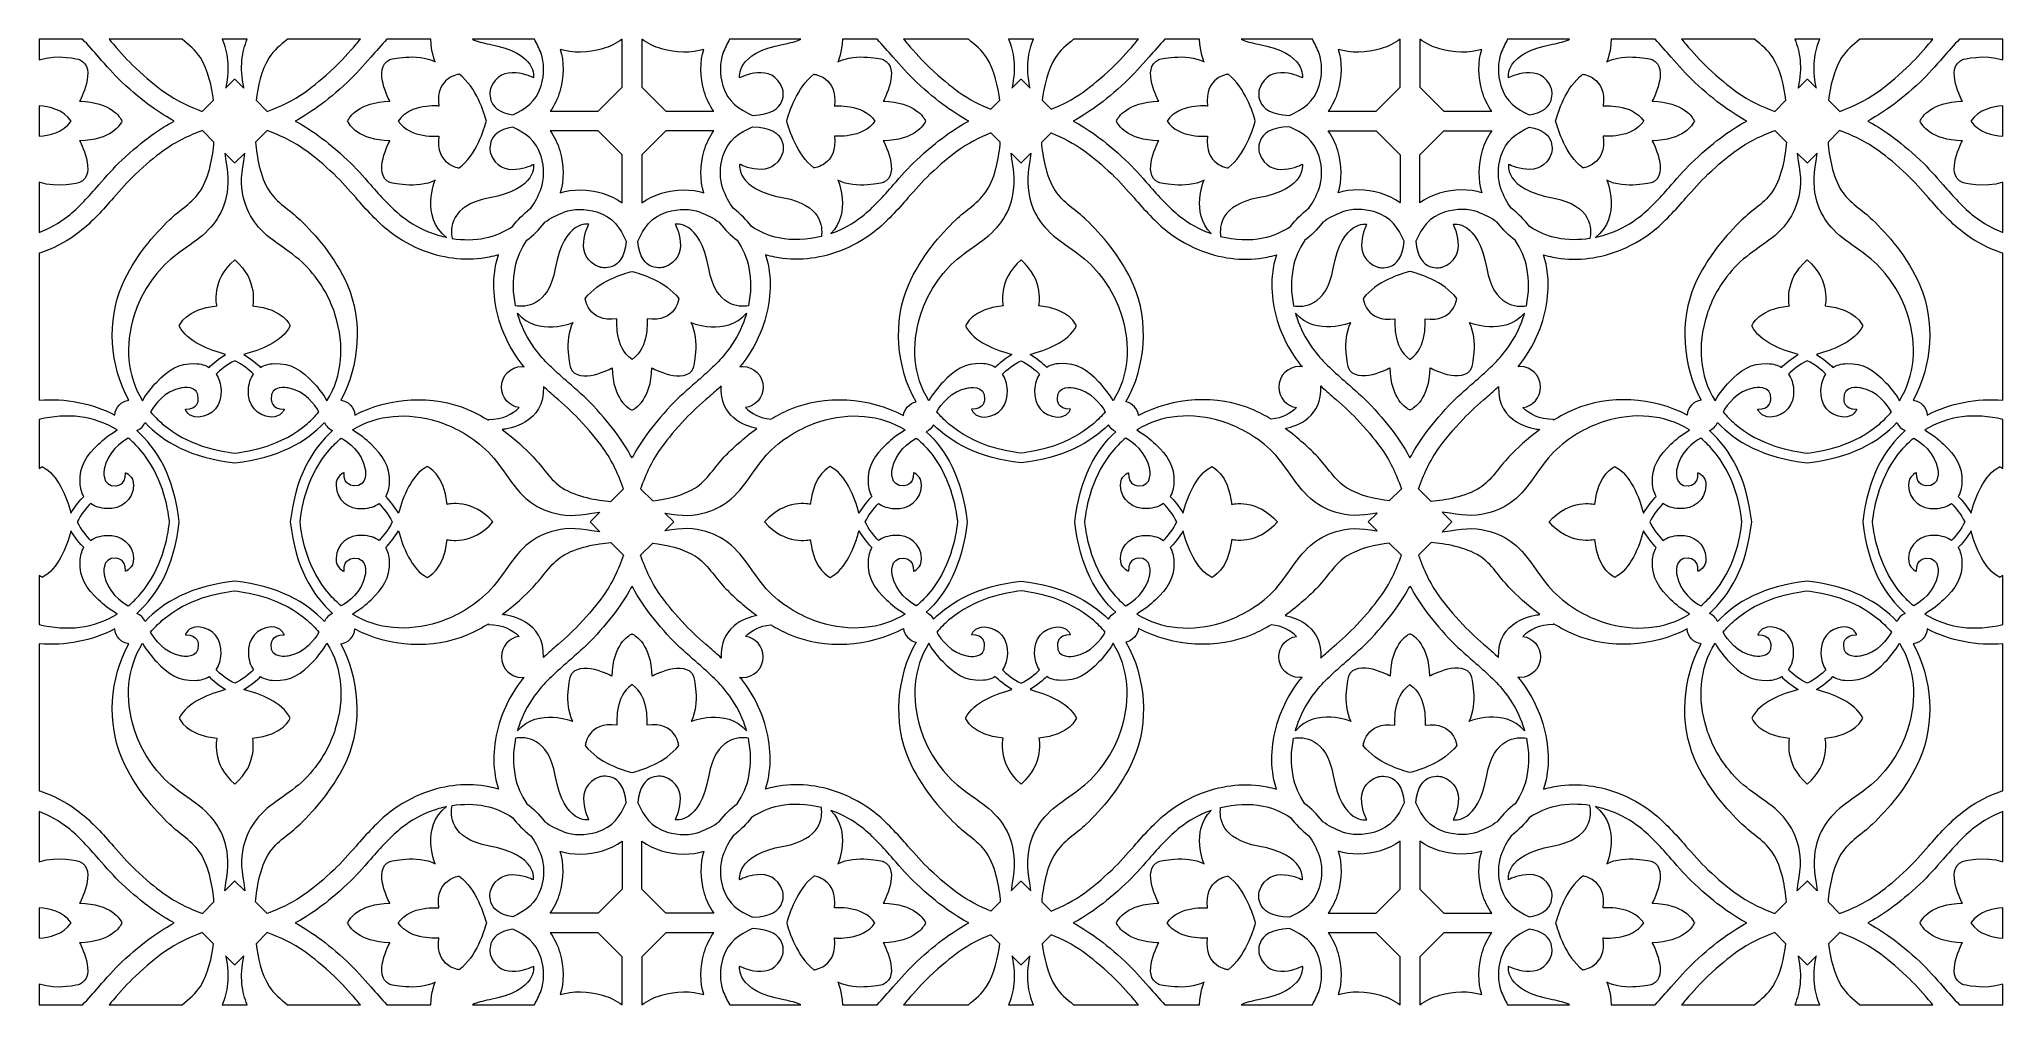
# Model space of a CAD drawing. Header units: millimetres. Extents: x -1200 to 1200, y -590 to 590.
import ezdxf

# ---------------------------------------------------------------- set-up
doc = ezdxf.new("R2010")
doc.units = ezdxf.units.MM
doc.header["$MEASUREMENT"] = 0
doc.layers.add('Layer 1', color=7, linetype='Continuous')

msp = doc.modelspace()

# ---------------------------------------------------------------- linework, layer by layer
at = {"layer": 'Layer 1', "color": 250, "lineweight": 20}
for points, knots in [([(-1200.0556, 353.8584), (-1200.0556, 353.8584), (-1200.0556, 415.1503), (-1200.0556, 415.1503), (-1178.2858, 407.64), (-1150.703, 414.836), (-1150.703, 414.836), (-1128.4043, 424.9087), (-1150.703, 465.9249), (-1150.703, 465.9249), (-1112.0214, 466.5678), (-1101.0779, 485.7041), (-1099.221, 489.6693), (-1099.221, 489.6693), (-1098.9129, 489.6693), (-1098.9129, 489.6693), (-1098.9129, 489.6693), (-1098.9586, 489.7995), (-1099.0593, 490.0284), (-1098.9586, 490.2613), (-1098.9129, 490.3875), (-1098.9129, 490.3875), (-1098.9129, 490.3875), (-1099.221, 490.3875), (-1099.221, 490.3875), (-1101.0779, 494.3547), (-1112.0214, 513.4921), (-1150.703, 514.136), (-1150.703, 514.136), (-1128.4043, 555.1481), (-1150.703, 565.2239), (-1150.703, 565.2239), (-1178.2858, 572.4168), (-1200.0556, 564.9076), (-1200.0556, 564.9076), (-1200.0556, 589.9734), (-1200.0556, 589.9734), (-1200.0556, 589.9734), (-1147.1529, 589.9734), (-1147.1529, 589.9734), (-1140.3586, 582.9972), (-1133.8187, 575.5255), (-1127.2807, 568.0549), (-1118.1271, 557.5987), (-1108.9725, 547.1425), (-1098.9484, 537.6953), (-1072.7447, 513.0038), (-1051.1355, 498.5163), (-1035.1248, 490.0284), (-1051.1355, 481.5415), (-1072.7447, 467.053), (-1098.9484, 442.3635), (-1108.9725, 432.9144), (-1118.1271, 422.4581), (-1127.2807, 412.003), (-1139.4373, 398.1125), (-1151.6061, 384.2109), (-1165.3969, 373.5085), (-1176.0983, 365.2037), (-1187.8502, 358.5998), (-1200.0556, 353.8584)], [0, 0, 0, 0, 0.05, 0.05, 0.05, 0.1, 0.1, 0.1, 0.15, 0.15, 0.15, 0.2, 0.2, 0.2, 0.25, 0.25, 0.25, 0.3, 0.3, 0.3, 0.35, 0.35, 0.35, 0.4, 0.4, 0.4, 0.45, 0.45, 0.45, 0.5, 0.5, 0.5, 0.55, 0.55, 0.55, 0.6, 0.6, 0.6, 0.65, 0.65, 0.65, 0.7, 0.7, 0.7, 0.75, 0.75, 0.75, 0.8, 0.8, 0.8, 0.85, 0.85, 0.85, 0.9, 0.9, 0.9, 0.95, 0.95, 0.95, 1, 1, 1, 1]), ([(-1114.7173, 589.9734), (-1114.7173, 589.9734), (-1025.4607, 589.9734), (-1025.4607, 589.9734), (-1016.9813, 583.162), (-1008.5, 576.087), (-1003.1508, 567.6002), (-993.3861, 552.1178), (-989.0915, 531.5675), (-987.2172, 515.4167), (-987.2172, 515.4167), (-1000.8505, 501.7806), (-1000.8505, 501.7806), (-1016.7789, 507.6602), (-1032.0342, 514.5215), (-1047.1105, 525.4284), (-1057.284, 532.7912), (-1069.1102, 542.4489), (-1082.5573, 555.1207), (-1091.9152, 563.9371), (-1100.6041, 573.8674), (-1109.2969, 583.7957), (-1111.101, 585.8576), (-1112.9051, 587.9185), (-1114.7173, 589.9734)], [0, 0, 0, 0, 0.125, 0.125, 0.125, 0.25, 0.25, 0.25, 0.375, 0.375, 0.375, 0.5, 0.5, 0.5, 0.625, 0.625, 0.625, 0.75, 0.75, 0.75, 0.875, 0.875, 0.875, 1, 1, 1, 1]), ([(-976.3512, 589.9734), (-976.3512, 589.9734), (-945.8417, 589.9734), (-945.8417, 589.9734), (-952.2667, 575.0362), (-955.3319, 555.6557), (-950.0447, 531.1341), (-950.0447, 531.1341), (-949.9644, 530.4088), (-949.9644, 530.4088), (-949.9644, 530.4088), (-960.9464, 541.395), (-960.9464, 541.395), (-960.9464, 541.395), (-961.0969, 541.2445), (-961.0969, 541.2445), (-961.0969, 541.2445), (-961.2464, 541.395), (-961.2464, 541.395), (-961.2464, 541.395), (-972.2285, 530.4088), (-972.2285, 530.4088), (-972.2285, 530.4088), (-972.1501, 531.1341), (-972.1501, 531.1341), (-966.862, 555.6557), (-969.926, 575.0362), (-976.3512, 589.9734)], [0, 0, 0, 0, 0.111111111, 0.111111111, 0.111111111, 0.222222222, 0.222222222, 0.222222222, 0.333333333, 0.333333333, 0.333333333, 0.444444444, 0.444444444, 0.444444444, 0.555555556, 0.555555556, 0.555555556, 0.666666667, 0.666666667, 0.666666667, 0.777777778, 0.777777778, 0.777777778, 0.888888889, 0.888888889, 0.888888889, 1, 1, 1, 1]), ([(-896.7332, 589.9734), (-896.7332, 589.9734), (-807.4776, 589.9734), (-807.4776, 589.9734), (-809.2898, 587.9185), (-811.0949, 585.8576), (-812.8989, 583.7957), (-821.5898, 573.8674), (-830.2796, 563.9371), (-839.6366, 555.1207), (-853.0837, 542.4489), (-864.9098, 532.7912), (-875.0843, 525.4284), (-890.1596, 514.5215), (-905.4149, 507.6602), (-921.3434, 501.7806), (-921.3434, 501.7806), (-934.9756, 515.4167), (-934.9756, 515.4167), (-933.1024, 531.5675), (-928.8088, 552.1178), (-919.0441, 567.6002), (-913.6949, 576.087), (-905.2135, 583.162), (-896.7332, 589.9734)], [0, 0, 0, 0, 0.125, 0.125, 0.125, 0.25, 0.25, 0.25, 0.375, 0.375, 0.375, 0.5, 0.5, 0.5, 0.625, 0.625, 0.625, 0.75, 0.75, 0.75, 0.875, 0.875, 0.875, 1, 1, 1, 1]), ([(-775.042, 589.9734), (-775.042, 589.9734), (-721.4844, 589.9734), (-721.4844, 589.9734), (-721.2912, 574.6425), (-716.1017, 562.3441), (-716.1017, 562.3441), (-738.4023, 573.8562), (-771.4909, 565.2239), (-771.4909, 565.2239), (-793.7926, 555.1481), (-771.4909, 514.136), (-771.4909, 514.136), (-810.1715, 513.4921), (-821.116, 494.3547), (-822.9729, 490.3875), (-822.9729, 490.3875), (-823.281, 490.3875), (-823.281, 490.3875), (-823.281, 490.3875), (-823.2362, 490.2613), (-823.1346, 490.0284), (-823.2362, 489.7995), (-823.281, 489.6693), (-823.281, 489.6693), (-823.281, 489.6693), (-822.9729, 489.6693), (-822.9729, 489.6693), (-821.116, 485.7041), (-810.1715, 466.5678), (-771.4909, 465.9249), (-771.4909, 465.9249), (-793.7926, 424.9087), (-771.4909, 414.836), (-771.4909, 414.836), (-738.4023, 406.1996), (-716.1017, 417.7138), (-716.1017, 417.7138), (-734.964, 373.0487), (-702.1298, 347.8344), (-708.3739, 349.1863), (-714.5834, 351.0142), (-720.6871, 353.304), (-733.4132, 358.08), (-745.6725, 364.8751), (-756.7979, 373.5085), (-770.5888, 384.2109), (-782.7576, 398.1125), (-794.9143, 412.003), (-804.0658, 422.4581), (-813.2204, 432.9144), (-823.2454, 442.3635), (-849.4491, 467.053), (-871.0593, 481.5415), (-887.0681, 490.0284), (-871.0593, 498.5163), (-849.4491, 513.0038), (-823.2454, 537.6953), (-813.2204, 547.1425), (-804.0658, 557.5987), (-794.9143, 568.0549), (-788.3763, 575.5255), (-781.8363, 582.9972), (-775.042, 589.9734)], [0, 0, 0, 0, 0.047619048, 0.047619048, 0.047619048, 0.095238095, 0.095238095, 0.095238095, 0.142857143, 0.142857143, 0.142857143, 0.19047619, 0.19047619, 0.19047619, 0.238095238, 0.238095238, 0.238095238, 0.285714286, 0.285714286, 0.285714286, 0.333333333, 0.333333333, 0.333333333, 0.380952381, 0.380952381, 0.380952381, 0.428571429, 0.428571429, 0.428571429, 0.476190476, 0.476190476, 0.476190476, 0.523809524, 0.523809524, 0.523809524, 0.571428571, 0.571428571, 0.571428571, 0.619047619, 0.619047619, 0.619047619, 0.666666667, 0.666666667, 0.666666667, 0.714285714, 0.714285714, 0.714285714, 0.761904762, 0.761904762, 0.761904762, 0.80952381, 0.80952381, 0.80952381, 0.857142857, 0.857142857, 0.857142857, 0.904761905, 0.904761905, 0.904761905, 0.952380952, 0.952380952, 0.952380952, 1, 1, 1, 1]), ([(-670.5007, 589.9734), (-670.5007, 589.9734), (-594.92, 589.9734), (-594.92, 589.9734), (-591.7898, 584.6664), (-589.0146, 578.8641), (-586.6481, 572.5572), (-582.6993, 562.0227), (-582.324, 547.058), (-586.6379, 533.0048), (-592.7132, 513.2012), (-605.666, 504.9361), (-621.265, 497.6791), (-656.1515, 502.691), (-648.4837, 529.2451), (-648.4837, 529.2451), (-636.2559, 563.7835), (-595.9725, 542.9168), (-595.9725, 542.9168), (-595.9725, 542.9168), (-590.2166, 573.1371), (-649.9217, 583.932), (-658.1152, 585.4131), (-664.8922, 587.4923), (-670.5007, 589.9734)], [0, 0, 0, 0, 0.125, 0.125, 0.125, 0.25, 0.25, 0.25, 0.375, 0.375, 0.375, 0.5, 0.5, 0.5, 0.625, 0.625, 0.625, 0.75, 0.75, 0.75, 0.875, 0.875, 0.875, 1, 1, 1, 1]), ([(-487.6674, 589.9734), (-487.6674, 589.9734), (-487.4101, 589.9734), (-487.4101, 589.9734), (-487.4101, 589.9734), (-487.4101, 531.4026), (-487.4101, 531.4026), (-487.4101, 531.4026), (-516.9027, 501.9006), (-516.9027, 501.9006), (-516.9027, 501.9006), (-575.6438, 501.9006), (-575.6438, 501.9006), (-570.3007, 509.2411), (-566.3945, 517.4766), (-563.784, 525.9797), (-558.3353, 543.7266), (-558.5661, 562.9748), (-563.1596, 577.6729), (-548.4668, 573.077), (-529.2241, 572.8481), (-511.4793, 578.2985), (-503.0783, 580.8783), (-494.9407, 584.7254), (-487.6674, 589.9734)], [0, 0, 0, 0, 0.125, 0.125, 0.125, 0.25, 0.25, 0.25, 0.375, 0.375, 0.375, 0.5, 0.5, 0.5, 0.625, 0.625, 0.625, 0.75, 0.75, 0.75, 0.875, 0.875, 0.875, 1, 1, 1, 1]), ([(-463.6715, 589.9734), (-463.6715, 589.9734), (-463.4143, 589.9734), (-463.4143, 589.9734), (-456.141, 584.7254), (-448.0004, 580.8783), (-439.6013, 578.2985), (-421.8586, 572.8481), (-402.6149, 573.077), (-387.921, 577.6729), (-392.5156, 562.9748), (-392.7464, 543.7266), (-387.2956, 525.9797), (-384.6861, 517.4766), (-380.782, 509.2411), (-375.4379, 501.9006), (-375.4379, 501.9006), (-434.1779, 501.9006), (-434.1779, 501.9006), (-434.1779, 501.9006), (-463.6715, 531.4026), (-463.6715, 531.4026), (-463.6715, 531.4026), (-463.6715, 589.9734), (-463.6715, 589.9734)], [0, 0, 0, 0, 0.125, 0.125, 0.125, 0.25, 0.25, 0.25, 0.375, 0.375, 0.375, 0.5, 0.5, 0.5, 0.625, 0.625, 0.625, 0.75, 0.75, 0.75, 0.875, 0.875, 0.875, 1, 1, 1, 1]), ([(-356.1617, 589.9734), (-356.1617, 589.9734), (-269.3732, 589.9734), (-269.3732, 589.9734), (-274.9817, 587.4913), (-281.7576, 585.4131), (-289.9501, 583.932), (-349.6552, 573.1371), (-343.9004, 542.9168), (-343.9004, 542.9168), (-343.9004, 542.9168), (-303.6169, 563.7835), (-291.3891, 529.2451), (-291.3891, 529.2451), (-282.4084, 498.1318), (-328.1458, 496.906), (-344.4892, 504.3644), (-358.1508, 512.4983), (-364.4447, 533.0048), (-368.7586, 547.058), (-368.3823, 562.0227), (-364.4325, 572.5572), (-362.0671, 578.8641), (-359.2918, 584.6664), (-356.1617, 589.9734)], [0, 0, 0, 0, 0.125, 0.125, 0.125, 0.25, 0.25, 0.25, 0.375, 0.375, 0.375, 0.5, 0.5, 0.5, 0.625, 0.625, 0.625, 0.75, 0.75, 0.75, 0.875, 0.875, 0.875, 1, 1, 1, 1]), ([(-218.3874, 589.9734), (-218.3874, 589.9734), (-176.0407, 589.9734), (-176.0407, 589.9734), (-169.2454, 582.9972), (-162.7044, 575.5255), (-156.1665, 568.0549), (-147.0139, 557.5987), (-137.8604, 547.1425), (-127.8373, 537.6953), (-101.6336, 513.0038), (-80.0234, 498.5163), (-64.0136, 490.0284), (-80.0234, 481.5415), (-101.6336, 467.053), (-127.8373, 442.3635), (-137.8604, 432.9144), (-147.0139, 422.4581), (-156.1665, 412.003), (-168.3241, 398.1125), (-180.4919, 384.2109), (-194.2837, 373.5085), (-205.4102, 364.8751), (-217.6684, 358.08), (-230.3956, 353.304), (-231.0505, 353.0569), (-231.7043, 352.8168), (-232.3644, 352.5818), (-207.1095, 378.26), (-223.7701, 417.7138), (-223.7701, 417.7138), (-201.4715, 406.1996), (-168.381, 414.836), (-168.381, 414.836), (-146.0823, 424.9087), (-168.381, 465.9249), (-168.381, 465.9249), (-129.7013, 466.5678), (-118.7559, 485.7041), (-116.9, 489.6693), (-116.9, 489.6693), (-116.5898, 489.6693), (-116.5898, 489.6693), (-116.5898, 489.6693), (-116.6356, 489.7995), (-116.7362, 490.0284), (-116.6356, 490.2613), (-116.5898, 490.3875), (-116.5898, 490.3875), (-116.5898, 490.3875), (-116.9, 490.3875), (-116.9, 490.3875), (-118.7559, 494.3547), (-129.7013, 513.4921), (-168.381, 514.136), (-168.381, 514.136), (-146.0823, 555.1481), (-168.381, 565.2239), (-168.381, 565.2239), (-201.4715, 573.8562), (-223.7701, 562.3441), (-223.7701, 562.3441), (-218.5796, 574.6415), (-218.3874, 589.9734)], [0, 0, 0, 0, 0.047619048, 0.047619048, 0.047619048, 0.095238095, 0.095238095, 0.095238095, 0.142857143, 0.142857143, 0.142857143, 0.19047619, 0.19047619, 0.19047619, 0.238095238, 0.238095238, 0.238095238, 0.285714286, 0.285714286, 0.285714286, 0.333333333, 0.333333333, 0.333333333, 0.380952381, 0.380952381, 0.380952381, 0.428571429, 0.428571429, 0.428571429, 0.476190476, 0.476190476, 0.476190476, 0.523809524, 0.523809524, 0.523809524, 0.571428571, 0.571428571, 0.571428571, 0.619047619, 0.619047619, 0.619047619, 0.666666667, 0.666666667, 0.666666667, 0.714285714, 0.714285714, 0.714285714, 0.761904762, 0.761904762, 0.761904762, 0.80952381, 0.80952381, 0.80952381, 0.857142857, 0.857142857, 0.857142857, 0.904761905, 0.904761905, 0.904761905, 0.952380952, 0.952380952, 0.952380952, 1, 1, 1, 1]), ([(-143.6041, 589.9734), (-143.6041, 589.9734), (-64.3491, 589.9734), (-64.3491, 589.9734), (-55.8699, 583.162), (-47.3884, 576.087), (-42.0393, 567.6002), (-32.2735, 552.1178), (-27.982, 531.5675), (-26.1058, 515.4167), (-26.1058, 515.4167), (-36.9739, 504.5465), (-36.9739, 504.5465), (-50.3132, 509.8463), (-63.2193, 516.1847), (-75.9963, 525.4284), (-86.1719, 532.7912), (-97.999, 542.4489), (-111.444, 555.1207), (-120.802, 563.9371), (-129.4918, 573.8674), (-138.1837, 583.7957), (-139.9878, 585.8576), (-141.7919, 587.9185), (-143.6041, 589.9734)], [0, 0, 0, 0, 0.125, 0.125, 0.125, 0.25, 0.25, 0.25, 0.375, 0.375, 0.375, 0.5, 0.5, 0.5, 0.625, 0.625, 0.625, 0.75, 0.75, 0.75, 0.875, 0.875, 0.875, 1, 1, 1, 1]), ([(-15.2417, 589.9734), (-15.2417, 589.9734), (15.1305, 589.9734), (15.1305, 589.9734), (8.7065, 575.0362), (5.6414, 555.6557), (10.9295, 531.1341), (10.9295, 531.1341), (11.0099, 530.4088), (11.0099, 530.4088), (11.0099, 530.4088), (0.0289, 541.395), (0.0289, 541.395), (0.0289, 541.395), (-0.0556, 541.3137), (-0.0556, 541.3137), (-0.0556, 541.3137), (-0.1359, 541.395), (-0.1359, 541.395), (-0.1359, 541.395), (-11.118, 530.4088), (-11.118, 530.4088), (-11.118, 530.4088), (-11.0397, 531.1341), (-11.0397, 531.1341), (-5.7526, 555.6557), (-8.8176, 575.0362), (-15.2417, 589.9734)], [0, 0, 0, 0, 0.111111111, 0.111111111, 0.111111111, 0.222222222, 0.222222222, 0.222222222, 0.333333333, 0.333333333, 0.333333333, 0.444444444, 0.444444444, 0.444444444, 0.555555556, 0.555555556, 0.555555556, 0.666666667, 0.666666667, 0.666666667, 0.777777778, 0.777777778, 0.777777778, 0.888888889, 0.888888889, 0.888888889, 1, 1, 1, 1]), ([(64.24, 589.9734), (64.24, 589.9734), (143.4939, 589.9734), (143.4939, 589.9734), (141.6817, 587.9185), (139.8777, 585.8576), (138.0736, 583.7957), (129.3837, 573.8674), (120.6908, 563.9371), (111.3329, 555.1207), (97.8888, 542.4489), (86.0607, 532.7912), (75.8861, 525.4284), (63.1092, 516.1847), (50.2031, 509.8463), (36.8658, 504.5465), (36.8658, 504.5465), (25.9966, 515.4167), (25.9966, 515.4167), (27.8719, 531.5675), (32.1664, 552.1178), (41.9291, 567.6002), (47.2784, 576.087), (55.7607, 583.162), (64.24, 589.9734)], [0, 0, 0, 0, 0.125, 0.125, 0.125, 0.25, 0.25, 0.25, 0.375, 0.375, 0.375, 0.5, 0.5, 0.5, 0.625, 0.625, 0.625, 0.75, 0.75, 0.75, 0.875, 0.875, 0.875, 1, 1, 1, 1]), ([(175.9305, 589.9734), (175.9305, 589.9734), (218.2793, 589.9734), (218.2793, 589.9734), (218.4725, 574.6415), (223.661, 562.3441), (223.661, 562.3441), (201.3614, 573.8562), (168.2709, 565.2239), (168.2709, 565.2239), (145.9712, 555.1481), (168.2709, 514.136), (168.2709, 514.136), (129.5902, 513.4921), (118.6468, 494.3547), (116.7908, 490.3875), (116.7908, 490.3875), (116.4797, 490.3875), (116.4797, 490.3875), (116.4797, 490.3875), (116.5265, 490.2613), (116.6291, 490.0284), (116.5265, 489.7995), (116.4797, 489.6693), (116.4797, 489.6693), (116.4797, 489.6693), (116.7908, 489.6693), (116.7908, 489.6693), (118.6468, 485.7041), (129.5902, 466.5678), (168.2709, 465.9249), (168.2709, 465.9249), (145.9712, 424.9087), (168.2709, 414.836), (168.2709, 414.836), (201.3614, 406.1996), (223.661, 417.7138), (223.661, 417.7138), (207.0003, 378.26), (232.2532, 352.5818), (231.5963, 352.8168), (230.9393, 353.0569), (230.2864, 353.304), (217.5594, 358.08), (205.3, 364.8751), (194.1746, 373.5085), (180.3828, 384.2109), (168.2139, 398.1125), (156.0573, 412.003), (146.9038, 422.4581), (137.7492, 432.9144), (127.7261, 442.3635), (101.5234, 467.053), (79.9132, 481.5415), (63.9024, 490.0284), (79.9132, 498.5163), (101.5234, 513.0038), (127.7261, 537.6953), (137.7492, 547.1425), (146.9038, 557.5987), (156.0573, 568.0549), (162.5952, 575.5255), (169.1353, 582.9972), (175.9305, 589.9734)], [0, 0, 0, 0, 0.047619048, 0.047619048, 0.047619048, 0.095238095, 0.095238095, 0.095238095, 0.142857143, 0.142857143, 0.142857143, 0.19047619, 0.19047619, 0.19047619, 0.238095238, 0.238095238, 0.238095238, 0.285714286, 0.285714286, 0.285714286, 0.333333333, 0.333333333, 0.333333333, 0.380952381, 0.380952381, 0.380952381, 0.428571429, 0.428571429, 0.428571429, 0.476190476, 0.476190476, 0.476190476, 0.523809524, 0.523809524, 0.523809524, 0.571428571, 0.571428571, 0.571428571, 0.619047619, 0.619047619, 0.619047619, 0.666666667, 0.666666667, 0.666666667, 0.714285714, 0.714285714, 0.714285714, 0.761904762, 0.761904762, 0.761904762, 0.80952381, 0.80952381, 0.80952381, 0.857142857, 0.857142857, 0.857142857, 0.904761905, 0.904761905, 0.904761905, 0.952380952, 0.952380952, 0.952380952, 1, 1, 1, 1]), ([(269.2621, 589.9734), (269.2621, 589.9734), (356.0526, 589.9734), (356.0526, 589.9734), (359.1828, 584.6664), (361.958, 578.8641), (364.3234, 572.5572), (368.2722, 562.0227), (368.6485, 547.058), (364.3335, 533.0048), (358.0427, 512.4983), (344.378, 504.3644), (328.0346, 496.906), (282.3004, 498.1318), (291.2779, 529.2451), (291.2779, 529.2451), (303.5078, 563.7835), (343.7912, 542.9168), (343.7912, 542.9168), (343.7912, 542.9168), (349.5471, 573.1371), (289.839, 583.932), (281.6465, 585.4131), (274.8695, 587.4913), (269.2621, 589.9734)], [0, 0, 0, 0, 0.125, 0.125, 0.125, 0.25, 0.25, 0.25, 0.375, 0.375, 0.375, 0.5, 0.5, 0.5, 0.625, 0.625, 0.625, 0.75, 0.75, 0.75, 0.875, 0.875, 0.875, 1, 1, 1, 1]), ([(463.3062, 589.9734), (463.3062, 589.9734), (463.5634, 589.9734), (463.5634, 589.9734), (463.5634, 589.9734), (463.5634, 531.4026), (463.5634, 531.4026), (463.5634, 531.4026), (434.0668, 501.9006), (434.0668, 501.9006), (434.0668, 501.9006), (375.3278, 501.9006), (375.3278, 501.9006), (380.6719, 509.2411), (384.5759, 517.4766), (387.1854, 525.9797), (392.6353, 543.7266), (392.4054, 562.9748), (387.8118, 577.6729), (402.5048, 573.077), (421.7495, 572.8481), (439.4912, 578.2985), (447.8922, 580.8783), (456.0309, 584.7254), (463.3062, 589.9734)], [0, 0, 0, 0, 0.125, 0.125, 0.125, 0.25, 0.25, 0.25, 0.375, 0.375, 0.375, 0.5, 0.5, 0.5, 0.625, 0.625, 0.625, 0.75, 0.75, 0.75, 0.875, 0.875, 0.875, 1, 1, 1, 1]), ([(487.3, 589.9734), (487.3, 589.9734), (487.5573, 589.9734), (487.5573, 589.9734), (494.8315, 584.7254), (502.9692, 580.8783), (511.3722, 578.2985), (529.1139, 572.8481), (548.3566, 573.077), (563.0495, 577.6729), (558.4559, 562.9748), (558.2261, 543.7266), (563.6739, 525.9797), (566.2855, 517.4766), (570.1905, 509.2411), (575.5326, 501.9006), (575.5326, 501.9006), (516.7925, 501.9006), (516.7925, 501.9006), (516.7925, 501.9006), (487.3, 531.4026), (487.3, 531.4026), (487.3, 531.4026), (487.3, 589.9734), (487.3, 589.9734)], [0, 0, 0, 0, 0.125, 0.125, 0.125, 0.25, 0.25, 0.25, 0.375, 0.375, 0.375, 0.5, 0.5, 0.5, 0.625, 0.625, 0.625, 0.75, 0.75, 0.75, 0.875, 0.875, 0.875, 1, 1, 1, 1]), ([(594.8098, 589.9734), (594.8098, 589.9734), (670.3926, 589.9734), (670.3926, 589.9734), (664.7851, 587.4923), (658.0061, 585.4131), (649.8136, 583.932), (590.1064, 573.1371), (595.8614, 542.9168), (595.8614, 542.9168), (595.8614, 542.9168), (636.1447, 563.7835), (648.3726, 529.2451), (648.3726, 529.2451), (656.0414, 502.691), (621.155, 497.6791), (605.5549, 504.9361), (592.603, 513.2012), (586.5278, 533.0048), (582.2139, 547.058), (582.5891, 562.0227), (586.54, 572.5572), (588.9044, 578.8641), (591.6786, 584.6664), (594.8098, 589.9734)], [0, 0, 0, 0, 0.125, 0.125, 0.125, 0.25, 0.25, 0.25, 0.375, 0.375, 0.375, 0.5, 0.5, 0.5, 0.625, 0.625, 0.625, 0.75, 0.75, 0.75, 0.875, 0.875, 0.875, 1, 1, 1, 1]), ([(721.3742, 589.9734), (721.3742, 589.9734), (774.9308, 589.9734), (774.9308, 589.9734), (781.7251, 582.9972), (788.2661, 575.5255), (794.8041, 568.0549), (803.9546, 557.5987), (813.1112, 547.1425), (823.1353, 537.6953), (849.339, 513.0038), (870.9481, 498.5163), (886.96, 490.0284), (870.9481, 481.5415), (849.339, 467.053), (823.1353, 442.3635), (813.1112, 432.9144), (803.9546, 422.4581), (794.8041, 412.003), (782.6465, 398.1125), (770.4807, 384.2109), (756.6879, 373.5085), (745.5613, 364.8751), (733.302, 358.08), (720.5769, 353.304), (714.4722, 351.0142), (708.2628, 349.1863), (702.0207, 347.8344), (734.8539, 373.0487), (715.9906, 417.7138), (715.9906, 417.7138), (738.2912, 406.1996), (771.3807, 414.836), (771.3807, 414.836), (793.6814, 424.9087), (771.3807, 465.9249), (771.3807, 465.9249), (810.0624, 466.5678), (821.0058, 485.7041), (822.8617, 489.6693), (822.8617, 489.6693), (823.1719, 489.6693), (823.1719, 489.6693), (823.1719, 489.6693), (823.1272, 489.7995), (823.0244, 490.0284), (823.1272, 490.2613), (823.1719, 490.3875), (823.1719, 490.3875), (823.1719, 490.3875), (822.8617, 490.3875), (822.8617, 490.3875), (821.0058, 494.3547), (810.0624, 513.4921), (771.3807, 514.136), (771.3807, 514.136), (793.6814, 555.1481), (771.3807, 565.2239), (771.3807, 565.2239), (738.2912, 573.8562), (715.9906, 562.3441), (715.9906, 562.3441), (721.18, 574.6425), (721.3742, 589.9734)], [0, 0, 0, 0, 0.047619048, 0.047619048, 0.047619048, 0.095238095, 0.095238095, 0.095238095, 0.142857143, 0.142857143, 0.142857143, 0.19047619, 0.19047619, 0.19047619, 0.238095238, 0.238095238, 0.238095238, 0.285714286, 0.285714286, 0.285714286, 0.333333333, 0.333333333, 0.333333333, 0.380952381, 0.380952381, 0.380952381, 0.428571429, 0.428571429, 0.428571429, 0.476190476, 0.476190476, 0.476190476, 0.523809524, 0.523809524, 0.523809524, 0.571428571, 0.571428571, 0.571428571, 0.619047619, 0.619047619, 0.619047619, 0.666666667, 0.666666667, 0.666666667, 0.714285714, 0.714285714, 0.714285714, 0.761904762, 0.761904762, 0.761904762, 0.80952381, 0.80952381, 0.80952381, 0.857142857, 0.857142857, 0.857142857, 0.904761905, 0.904761905, 0.904761905, 0.952380952, 0.952380952, 0.952380952, 1, 1, 1, 1]), ([(807.3675, 589.9734), (807.3675, 589.9734), (896.6241, 589.9734), (896.6241, 589.9734), (905.1034, 583.162), (913.5848, 576.087), (918.9329, 567.6002), (928.6987, 552.1178), (932.9912, 531.5675), (934.8674, 515.4167), (934.8674, 515.4167), (921.2333, 501.7806), (921.2333, 501.7806), (905.3047, 507.6602), (890.0516, 514.5215), (874.9732, 525.4284), (864.7997, 532.7912), (852.9735, 542.4489), (839.5275, 555.1207), (830.1715, 563.9371), (821.4786, 573.8674), (812.7878, 583.7957), (810.9838, 585.8576), (809.1797, 587.9185), (807.3675, 589.9734)], [0, 0, 0, 0, 0.125, 0.125, 0.125, 0.25, 0.25, 0.25, 0.375, 0.375, 0.375, 0.5, 0.5, 0.5, 0.625, 0.625, 0.625, 0.75, 0.75, 0.75, 0.875, 0.875, 0.875, 1, 1, 1, 1]), ([(945.7305, 589.9734), (945.7305, 589.9734), (976.242, 589.9734), (976.242, 589.9734), (969.817, 575.0362), (966.7519, 555.6557), (972.039, 531.1341), (972.039, 531.1341), (972.1173, 530.4088), (972.1173, 530.4088), (972.1173, 530.4088), (961.1352, 541.395), (961.1352, 541.395), (961.1352, 541.395), (960.9868, 541.2445), (960.9868, 541.2445), (960.9868, 541.2445), (960.8373, 541.395), (960.8373, 541.395), (960.8373, 541.395), (949.8552, 530.4088), (949.8552, 530.4088), (949.8552, 530.4088), (949.9356, 531.1341), (949.9356, 531.1341), (955.2217, 555.6557), (952.1546, 575.0362), (945.7305, 589.9734)], [0, 0, 0, 0, 0.111111111, 0.111111111, 0.111111111, 0.222222222, 0.222222222, 0.222222222, 0.333333333, 0.333333333, 0.333333333, 0.444444444, 0.444444444, 0.444444444, 0.555555556, 0.555555556, 0.555555556, 0.666666667, 0.666666667, 0.666666667, 0.777777778, 0.777777778, 0.777777778, 0.888888889, 0.888888889, 0.888888889, 1, 1, 1, 1]), ([(1025.3505, 589.9734), (1025.3505, 589.9734), (1114.6072, 589.9734), (1114.6072, 589.9734), (1112.7959, 587.9185), (1110.9899, 585.8576), (1109.1857, 583.7957), (1100.4949, 573.8674), (1091.8041, 563.9371), (1082.4471, 555.1207), (1069.001, 542.4489), (1057.1739, 532.7912), (1047.0003, 525.4284), (1031.9231, 514.5215), (1016.6699, 507.6602), (1000.7424, 501.7806), (1000.7424, 501.7806), (987.1061, 515.4167), (987.1061, 515.4167), (988.9814, 531.5675), (993.2749, 552.1178), (1003.0407, 567.6002), (1008.3898, 576.087), (1016.8712, 583.162), (1025.3505, 589.9734)], [0, 0, 0, 0, 0.125, 0.125, 0.125, 0.25, 0.25, 0.25, 0.375, 0.375, 0.375, 0.5, 0.5, 0.5, 0.625, 0.625, 0.625, 0.75, 0.75, 0.75, 0.875, 0.875, 0.875, 1, 1, 1, 1]), ([(1147.0417, 589.9734), (1147.0417, 589.9734), (1199.9444, 589.9734), (1199.9444, 589.9734), (1199.9444, 589.9734), (1199.9444, 564.9076), (1199.9444, 564.9076), (1178.1736, 572.4158), (1150.5929, 565.2239), (1150.5929, 565.2239), (1128.2943, 555.1481), (1150.5929, 514.136), (1150.5929, 514.136), (1111.9122, 513.4921), (1100.9667, 494.3547), (1099.1139, 490.3875), (1099.1139, 490.3875), (1098.8027, 490.3875), (1098.8027, 490.3875), (1098.8027, 490.3875), (1098.8475, 490.2613), (1098.9492, 490.0284), (1098.8475, 489.7995), (1098.8027, 489.6693), (1098.8027, 489.6693), (1098.8027, 489.6693), (1099.1139, 489.6693), (1099.1139, 489.6693), (1100.9667, 485.7041), (1111.9122, 466.5678), (1150.5929, 465.9249), (1150.5929, 465.9249), (1128.2943, 424.9087), (1150.5929, 414.836), (1150.5929, 414.836), (1178.1736, 407.641), (1199.9444, 415.1503), (1199.9444, 415.1503), (1199.9444, 353.8584), (1199.9444, 353.8584), (1187.739, 358.5998), (1175.9902, 365.2037), (1165.2858, 373.5085), (1151.4949, 384.2109), (1139.3261, 398.1125), (1127.1695, 412.003), (1118.018, 422.4581), (1108.8634, 432.9144), (1098.8373, 442.3635), (1072.6346, 467.053), (1051.0275, 481.5415), (1035.0156, 490.0284), (1051.0275, 498.5163), (1072.6346, 513.0038), (1098.8373, 537.6953), (1108.8634, 547.1425), (1118.018, 557.5987), (1127.1695, 568.0549), (1133.7075, 575.5255), (1140.2474, 582.9972), (1147.0417, 589.9734)], [0, 0, 0, 0, 0.05, 0.05, 0.05, 0.1, 0.1, 0.1, 0.15, 0.15, 0.15, 0.2, 0.2, 0.2, 0.25, 0.25, 0.25, 0.3, 0.3, 0.3, 0.35, 0.35, 0.35, 0.4, 0.4, 0.4, 0.45, 0.45, 0.45, 0.5, 0.5, 0.5, 0.55, 0.55, 0.55, 0.6, 0.6, 0.6, 0.65, 0.65, 0.65, 0.7, 0.7, 0.7, 0.75, 0.75, 0.75, 0.8, 0.8, 0.8, 0.85, 0.85, 0.85, 0.9, 0.9, 0.9, 0.95, 0.95, 0.95, 1, 1, 1, 1]), ([(-653.5817, 490.0284), (-656.2044, 479.971), (-665.7027, 448.9573), (-686.6091, 432.8249), (-686.6091, 432.8249), (-716.1017, 435.7016), (-711.7858, 471.6794), (-711.7858, 471.6794), (-746.6468, 468.1282), (-761.178, 490.0284), (-746.6468, 511.9317), (-711.7858, 508.3795), (-711.7858, 508.3795), (-716.1017, 544.3562), (-686.6091, 547.233), (-686.6091, 547.233), (-665.7027, 531.1015), (-656.2044, 500.0899), (-653.5817, 490.0284)], [0, 0, 0, 0, 0.166666667, 0.166666667, 0.166666667, 0.333333333, 0.333333333, 0.333333333, 0.5, 0.5, 0.5, 0.666666667, 0.666666667, 0.666666667, 0.833333333, 0.833333333, 0.833333333, 1, 1, 1, 1]), ([(-286.2892, 490.0284), (-283.6674, 479.971), (-274.1702, 448.9573), (-253.2637, 432.8249), (-253.2637, 432.8249), (-223.7701, 435.7016), (-228.0861, 471.6794), (-228.0861, 471.6794), (-193.2271, 468.1282), (-178.6939, 490.0284), (-193.2271, 511.9317), (-228.0861, 508.3795), (-228.0861, 508.3795), (-223.7701, 544.3562), (-253.2637, 547.233), (-253.2637, 547.233), (-274.1702, 531.1015), (-283.6674, 500.0899), (-286.2892, 490.0284)], [0, 0, 0, 0, 0.166666667, 0.166666667, 0.166666667, 0.333333333, 0.333333333, 0.333333333, 0.5, 0.5, 0.5, 0.666666667, 0.666666667, 0.666666667, 0.833333333, 0.833333333, 0.833333333, 1, 1, 1, 1]), ([(286.18, 490.0284), (283.5563, 479.971), (274.06, 448.9573), (253.1546, 432.8249), (253.1546, 432.8249), (223.661, 435.7016), (227.976, 471.6794), (227.976, 471.6794), (193.1159, 468.1282), (178.5837, 490.0284), (193.1159, 511.9317), (227.976, 508.3795), (227.976, 508.3795), (223.661, 544.3562), (253.1546, 547.233), (253.1546, 547.233), (274.06, 531.1015), (283.5563, 500.0899), (286.18, 490.0284)], [0, 0, 0, 0, 0.166666667, 0.166666667, 0.166666667, 0.333333333, 0.333333333, 0.333333333, 0.5, 0.5, 0.5, 0.666666667, 0.666666667, 0.666666667, 0.833333333, 0.833333333, 0.833333333, 1, 1, 1, 1]), ([(653.4716, 490.0284), (656.0952, 479.971), (665.5935, 448.9573), (686.498, 432.8249), (686.498, 432.8249), (715.9906, 435.7016), (711.6756, 471.6794), (711.6756, 471.6794), (746.5356, 468.1282), (761.0699, 490.0284), (746.5356, 511.9317), (711.6756, 508.3795), (711.6756, 508.3795), (715.9906, 544.3562), (686.498, 547.233), (686.498, 547.233), (665.5935, 531.1015), (656.0952, 500.0899), (653.4716, 490.0284)], [0, 0, 0, 0, 0.166666667, 0.166666667, 0.166666667, 0.333333333, 0.333333333, 0.333333333, 0.5, 0.5, 0.5, 0.666666667, 0.666666667, 0.666666667, 0.833333333, 0.833333333, 0.833333333, 1, 1, 1, 1]), ([(-1200.0556, 471.6133), (-1200.0556, 471.6133), (-1200.0556, 508.4456), (-1200.0556, 508.4456), (-1188.5925, 507.7661), (-1170.4868, 504.3054), (-1161.0149, 490.0284), (-1170.4868, 475.7535), (-1188.5925, 472.2928), (-1200.0556, 471.6133)], [0, 0, 0, 0, 0.333333333, 0.333333333, 0.333333333, 0.666666667, 0.666666667, 0.666666667, 1, 1, 1, 1]), ([(1199.9444, 508.4456), (1199.9444, 508.4456), (1199.9444, 471.6133), (1199.9444, 471.6133), (1188.4824, 472.2928), (1170.3766, 475.7545), (1160.9038, 490.0284), (1170.3766, 504.3043), (1188.4824, 507.7661), (1199.9444, 508.4456)], [0, 0, 0, 0, 0.333333333, 0.333333333, 0.333333333, 0.666666667, 0.666666667, 0.666666667, 1, 1, 1, 1]), ([(-695.4637, 346.577), (-697.5343, 357.139), (-698.8868, 387.2768), (-649.9217, 396.1279), (-590.2166, 406.9218), (-595.9725, 437.1431), (-595.9725, 437.1431), (-595.9725, 437.1431), (-636.2559, 416.2753), (-648.4837, 450.8137), (-648.4837, 450.8137), (-656.1515, 477.3678), (-621.2681, 482.3808), (-605.6671, 475.1217), (-592.7142, 466.8577), (-586.6379, 447.053), (-582.324, 432.9998), (-582.6993, 418.0341), (-586.6481, 407.5026), (-590.0417, 398.4543), (-594.2742, 390.4506), (-599.1912, 383.4541), (-599.1912, 383.4541), (-600.3037, 382.6026), (-600.3037, 382.6026), (-608.4678, 376.2683), (-615.4359, 369.1384), (-621.261, 361.3992), (-631.4966, 354.3081), (-642.9891, 349.6135), (-655.0908, 347.1436), (-668.0763, 344.4937), (-681.7908, 344.3767), (-695.4637, 346.577)], [0, 0, 0, 0, 0.090909091, 0.090909091, 0.090909091, 0.181818182, 0.181818182, 0.181818182, 0.272727273, 0.272727273, 0.272727273, 0.363636364, 0.363636364, 0.363636364, 0.454545455, 0.454545455, 0.454545455, 0.545454545, 0.545454545, 0.545454545, 0.636363636, 0.636363636, 0.636363636, 0.727272727, 0.727272727, 0.727272727, 0.818181818, 0.818181818, 0.818181818, 0.909090909, 0.909090909, 0.909090909, 1, 1, 1, 1]), ([(-244.0084, 349.0052), (-242.3884, 361.1623), (-244.3389, 387.8831), (-289.9501, 396.1279), (-349.6552, 406.9218), (-343.9004, 437.1431), (-343.9004, 437.1431), (-343.9004, 437.1431), (-303.6169, 416.2753), (-291.3891, 450.8137), (-291.3891, 450.8137), (-282.4084, 481.9271), (-328.1427, 483.1528), (-344.4882, 475.6935), (-358.1498, 467.5626), (-364.4447, 447.053), (-368.7586, 432.9998), (-368.3823, 418.0341), (-364.4325, 407.5026), (-361.0399, 398.4543), (-356.8064, 390.4506), (-351.8905, 383.4541), (-351.8905, 383.4541), (-350.7779, 382.6026), (-350.7779, 382.6026), (-342.6149, 376.2683), (-335.6457, 369.1384), (-329.8196, 361.3992), (-319.5831, 354.3081), (-308.0925, 349.6135), (-295.9919, 347.1436), (-279.323, 343.744), (-261.4552, 344.511), (-244.0084, 349.0052)], [0, 0, 0, 0, 0.090909091, 0.090909091, 0.090909091, 0.181818182, 0.181818182, 0.181818182, 0.272727273, 0.272727273, 0.272727273, 0.363636364, 0.363636364, 0.363636364, 0.454545455, 0.454545455, 0.454545455, 0.545454545, 0.545454545, 0.545454545, 0.636363636, 0.636363636, 0.636363636, 0.727272727, 0.727272727, 0.727272727, 0.818181818, 0.818181818, 0.818181818, 0.909090909, 0.909090909, 0.909090909, 1, 1, 1, 1]), ([(243.8994, 349.0052), (242.2783, 361.1623), (244.2289, 387.8831), (289.839, 396.1279), (349.5471, 406.9218), (343.7912, 437.1431), (343.7912, 437.1431), (343.7912, 437.1431), (303.5078, 416.2753), (291.2779, 450.8137), (291.2779, 450.8137), (282.3004, 481.9271), (328.0316, 483.1528), (344.377, 475.6935), (358.0396, 467.5626), (364.3335, 447.053), (368.6485, 432.9998), (368.2722, 418.0341), (364.3234, 407.5026), (360.9309, 398.4543), (356.6983, 390.4506), (351.7803, 383.4541), (351.7803, 383.4541), (350.6678, 382.6026), (350.6678, 382.6026), (342.5047, 376.2683), (335.5346, 369.1384), (329.7085, 361.3992), (319.475, 354.3081), (307.9844, 349.6135), (295.8817, 347.1436), (279.2119, 343.744), (261.344, 344.511), (243.8994, 349.0052)], [0, 0, 0, 0, 0.090909091, 0.090909091, 0.090909091, 0.181818182, 0.181818182, 0.181818182, 0.272727273, 0.272727273, 0.272727273, 0.363636364, 0.363636364, 0.363636364, 0.454545455, 0.454545455, 0.454545455, 0.545454545, 0.545454545, 0.545454545, 0.636363636, 0.636363636, 0.636363636, 0.727272727, 0.727272727, 0.727272727, 0.818181818, 0.818181818, 0.818181818, 0.909090909, 0.909090909, 0.909090909, 1, 1, 1, 1]), ([(695.3546, 346.577), (697.4241, 357.139), (698.7787, 387.2768), (649.8136, 396.1279), (590.1064, 406.9218), (595.8614, 437.1431), (595.8614, 437.1431), (595.8614, 437.1431), (636.1447, 416.2753), (648.3726, 450.8137), (648.3726, 450.8137), (656.0414, 477.3678), (621.159, 482.3808), (605.558, 475.1217), (592.6061, 466.8577), (586.5278, 447.053), (582.2139, 432.9998), (582.5891, 418.0341), (586.54, 407.5026), (589.9305, 398.4543), (594.1641, 390.4506), (599.081, 383.4541), (599.081, 383.4541), (600.1946, 382.6026), (600.1946, 382.6026), (608.3566, 376.2683), (615.3268, 369.1384), (621.1529, 361.3992), (631.3885, 354.3081), (642.878, 349.6135), (654.9807, 347.1436), (667.9661, 344.4937), (681.6797, 344.3767), (695.3546, 346.577)], [0, 0, 0, 0, 0.090909091, 0.090909091, 0.090909091, 0.181818182, 0.181818182, 0.181818182, 0.272727273, 0.272727273, 0.272727273, 0.363636364, 0.363636364, 0.363636364, 0.454545455, 0.454545455, 0.454545455, 0.545454545, 0.545454545, 0.545454545, 0.636363636, 0.636363636, 0.636363636, 0.727272727, 0.727272727, 0.727272727, 0.818181818, 0.818181818, 0.818181818, 0.909090909, 0.909090909, 0.909090909, 1, 1, 1, 1]), ([(-1200.0556, 148.7938), (-1200.0556, 148.7938), (-1200.0556, 328.5098), (-1200.0556, 328.5098), (-1197.7491, 329.2565), (-1195.4529, 330.057), (-1193.1718, 330.9125), (-1178.1637, 336.5419), (-1163.7718, 344.507), (-1150.7865, 354.5827), (-1135.1702, 366.7001), (-1122.2274, 381.4867), (-1109.2969, 396.2621), (-1100.6041, 406.1904), (-1091.9152, 416.1207), (-1082.5573, 424.9371), (-1069.9522, 436.8165), (-1058.7708, 446.0459), (-1049.0366, 453.2195), (-1033.158, 464.9229), (-1017.318, 472.1198), (-1000.6787, 478.2874), (-1000.6787, 478.2874), (-986.5075, 464.1111), (-986.5075, 464.1111), (-987.8824, 447.2982), (-991.8627, 422.627), (-1003.1508, 404.7246), (-1011.9149, 390.8199), (-1029.0881, 380.7044), (-1040.8858, 369.3266), (-1058.8664, 351.9857), (-1084.0034, 323.7095), (-1098.7919, 289.5901), (-1117.5189, 246.3849), (-1113.86, 190.6655), (-1090.6237, 148.7968), (-1099.9614, 147.7409), (-1107.2945, 140.0638), (-1107.8153, 130.5719), (-1135.339, 145.1917), (-1168.4925, 151.519), (-1200.0556, 148.7938)], [0, 0, 0, 0, 0.071428571, 0.071428571, 0.071428571, 0.142857143, 0.142857143, 0.142857143, 0.214285714, 0.214285714, 0.214285714, 0.285714286, 0.285714286, 0.285714286, 0.357142857, 0.357142857, 0.357142857, 0.428571429, 0.428571429, 0.428571429, 0.5, 0.5, 0.5, 0.571428571, 0.571428571, 0.571428571, 0.642857143, 0.642857143, 0.642857143, 0.714285714, 0.714285714, 0.714285714, 0.785714286, 0.785714286, 0.785714286, 0.857142857, 0.857142857, 0.857142857, 0.928571429, 0.928571429, 0.928571429, 1, 1, 1, 1]), ([(-814.3806, 130.5719), (-814.8993, 140.0638), (-822.2315, 147.7409), (-831.5681, 148.7968), (-808.3308, 190.6655), (-804.6749, 246.3849), (-823.401, 289.5901), (-838.1895, 323.7095), (-863.3294, 351.9857), (-881.3091, 369.3266), (-893.1058, 380.7044), (-910.2789, 390.8199), (-919.0441, 404.7246), (-930.3322, 422.627), (-934.3095, 447.2982), (-935.6885, 464.1111), (-935.6885, 464.1111), (-921.5163, 478.2874), (-921.5163, 478.2874), (-904.8759, 472.1198), (-889.0359, 464.9229), (-873.1573, 453.2195), (-863.4241, 446.0459), (-852.2416, 436.8165), (-839.6366, 424.9371), (-830.2796, 416.1207), (-821.5898, 406.1904), (-812.8989, 396.2621), (-799.9664, 381.4867), (-787.0237, 366.7001), (-771.4064, 354.5827), (-758.423, 344.507), (-744.0312, 336.5419), (-729.022, 330.9125), (-703.3237, 321.2711), (-675.7918, 318.5225), (-650.3122, 323.7227), (-646.4528, 324.509), (-642.6403, 325.4805), (-638.8888, 326.633), (-640.041, 322.8804), (-641.0112, 319.0667), (-641.8003, 315.2063), (-646.997, 289.7193), (-644.2492, 262.1806), (-634.6125, 236.4749), (-628.9827, 221.4604), (-621.02, 207.0644), (-610.9461, 194.0773), (-609.8274, 192.6328), (-608.6844, 191.2127), (-607.523, 189.815), (-608.3345, 189.8944), (-609.1562, 189.934), (-609.9881, 189.934), (-623.8898, 189.934), (-635.1647, 178.6569), (-635.1647, 164.7502), (-635.1647, 152.0815), (-625.8068, 141.5978), (-613.6308, 139.8309), (-621.6424, 131.4783), (-633.4847, 125.3932), (-650.9905, 125.1754), (-650.9905, 125.1754), (-650.9254, 124.2661), (-650.9254, 124.2661), (-658.8414, 129.1447), (-667.2342, 133.6379), (-676.0126, 137.4454), (-718.3877, 155.825), (-772.8078, 152.6532), (-814.3806, 130.5719)], [0, 0, 0, 0, 0.041666667, 0.041666667, 0.041666667, 0.083333333, 0.083333333, 0.083333333, 0.125, 0.125, 0.125, 0.166666667, 0.166666667, 0.166666667, 0.208333333, 0.208333333, 0.208333333, 0.25, 0.25, 0.25, 0.291666667, 0.291666667, 0.291666667, 0.333333333, 0.333333333, 0.333333333, 0.375, 0.375, 0.375, 0.416666667, 0.416666667, 0.416666667, 0.458333333, 0.458333333, 0.458333333, 0.5, 0.5, 0.5, 0.541666667, 0.541666667, 0.541666667, 0.583333333, 0.583333333, 0.583333333, 0.625, 0.625, 0.625, 0.666666667, 0.666666667, 0.666666667, 0.708333333, 0.708333333, 0.708333333, 0.75, 0.75, 0.75, 0.791666667, 0.791666667, 0.791666667, 0.833333333, 0.833333333, 0.833333333, 0.875, 0.875, 0.875, 0.916666667, 0.916666667, 0.916666667, 0.958333333, 0.958333333, 0.958333333, 1, 1, 1, 1]), ([(-563.1596, 402.3839), (-558.5661, 417.084), (-558.3353, 436.3313), (-563.784, 454.0781), (-566.3945, 462.5822), (-570.3007, 470.8148), (-575.6438, 478.1551), (-575.6438, 478.1551), (-516.9027, 478.1551), (-516.9027, 478.1551), (-516.9027, 478.1551), (-487.4101, 448.6542), (-487.4101, 448.6542), (-487.4101, 448.6542), (-487.4101, 389.8962), (-487.4101, 389.8962), (-494.7485, 395.2418), (-502.9786, 399.147), (-511.4793, 401.7583), (-529.2241, 407.2097), (-548.4668, 406.9788), (-563.1596, 402.3839)], [0, 0, 0, 0, 0.142857143, 0.142857143, 0.142857143, 0.285714286, 0.285714286, 0.285714286, 0.428571429, 0.428571429, 0.428571429, 0.571428571, 0.571428571, 0.571428571, 0.714285714, 0.714285714, 0.714285714, 0.857142857, 0.857142857, 0.857142857, 1, 1, 1, 1]), ([(-434.1779, 478.1551), (-434.1779, 478.1551), (-375.4379, 478.1551), (-375.4379, 478.1551), (-380.782, 470.8148), (-384.6861, 462.5822), (-387.2956, 454.0781), (-392.7464, 436.3313), (-392.5156, 417.084), (-387.921, 402.3839), (-402.6149, 406.9788), (-421.8586, 407.2097), (-439.6013, 401.7583), (-448.1, 399.147), (-456.3332, 395.2418), (-463.6715, 389.8962), (-463.6715, 389.8962), (-463.6715, 448.6542), (-463.6715, 448.6542), (-463.6715, 448.6542), (-434.1779, 478.1551), (-434.1779, 478.1551)], [0, 0, 0, 0, 0.142857143, 0.142857143, 0.142857143, 0.285714286, 0.285714286, 0.285714286, 0.428571429, 0.428571429, 0.428571429, 0.571428571, 0.571428571, 0.571428571, 0.714285714, 0.714285714, 0.714285714, 0.857142857, 0.857142857, 0.857142857, 1, 1, 1, 1]), ([(-128.3498, 146.7399), (-136.4498, 145.1083), (-142.7315, 138.4301), (-143.7658, 130.1254), (-185.4454, 152.6084), (-240.3179, 155.9491), (-282.981, 137.4454), (-290.9762, 133.9797), (-298.6521, 129.9402), (-305.9407, 125.56), (-319.8677, 127.0401), (-329.7067, 132.5789), (-336.6596, 139.8309), (-324.4827, 141.5978), (-315.1268, 152.0815), (-315.1268, 164.7502), (-315.1268, 178.6569), (-326.4016, 189.934), (-340.3044, 189.934), (-341.4332, 189.934), (-342.5488, 189.8598), (-343.641, 189.7154), (-342.4492, 191.1476), (-341.2807, 192.5992), (-340.1356, 194.0773), (-330.0606, 207.0644), (-322.0989, 221.4604), (-316.4702, 236.4749), (-306.8315, 262.1806), (-304.0847, 289.7193), (-309.2813, 315.2063), (-310.0685, 319.0667), (-311.0396, 322.8804), (-312.1918, 326.633), (-308.4393, 325.4805), (-304.6278, 324.509), (-300.7675, 323.7227), (-275.2888, 318.5225), (-247.759, 321.2711), (-222.0606, 330.9125), (-207.0494, 336.5419), (-192.6586, 344.507), (-179.6732, 354.5827), (-164.0569, 366.7001), (-151.1152, 381.4867), (-138.1837, 396.2621), (-129.4918, 406.1904), (-120.802, 416.1207), (-111.444, 424.9371), (-98.838, 436.8165), (-87.6566, 446.0459), (-77.9233, 453.2195), (-64.3603, 463.2149), (-50.8248, 469.9277), (-36.7939, 475.5114), (-36.7939, 475.5114), (-25.3949, 464.1111), (-25.3949, 464.1111), (-26.7719, 447.2982), (-30.7522, 422.627), (-42.0393, 404.7246), (-50.8033, 390.8199), (-67.9756, 380.7044), (-79.7742, 369.3266), (-97.7549, 351.9857), (-122.8928, 323.7095), (-137.6803, 289.5901), (-156.7155, 245.6738), (-152.6233, 188.8303), (-128.3498, 146.7399)], [0, 0, 0, 0, 0.043478261, 0.043478261, 0.043478261, 0.086956522, 0.086956522, 0.086956522, 0.130434783, 0.130434783, 0.130434783, 0.173913043, 0.173913043, 0.173913043, 0.217391304, 0.217391304, 0.217391304, 0.260869565, 0.260869565, 0.260869565, 0.304347826, 0.304347826, 0.304347826, 0.347826087, 0.347826087, 0.347826087, 0.391304348, 0.391304348, 0.391304348, 0.434782609, 0.434782609, 0.434782609, 0.47826087, 0.47826087, 0.47826087, 0.52173913, 0.52173913, 0.52173913, 0.565217391, 0.565217391, 0.565217391, 0.608695652, 0.608695652, 0.608695652, 0.652173913, 0.652173913, 0.652173913, 0.695652174, 0.695652174, 0.695652174, 0.739130435, 0.739130435, 0.739130435, 0.782608696, 0.782608696, 0.782608696, 0.826086957, 0.826086957, 0.826086957, 0.869565217, 0.869565217, 0.869565217, 0.913043478, 0.913043478, 0.913043478, 0.956521739, 0.956521739, 0.956521739, 1, 1, 1, 1]), ([(128.2396, 146.7399), (136.3386, 145.1083), (142.6203, 138.4301), (143.6577, 130.1254), (185.3353, 152.6084), (240.2068, 155.9491), (282.8699, 137.4454), (290.8681, 133.9797), (298.541, 129.9402), (305.8305, 125.56), (319.7566, 127.0401), (329.5956, 132.5789), (336.5525, 139.8309), (324.3736, 141.5978), (315.0166, 152.0815), (315.0166, 164.7502), (315.0166, 178.6569), (326.2905, 189.934), (340.1932, 189.934), (341.3251, 189.934), (342.4397, 189.8598), (343.5308, 189.7154), (342.339, 191.1476), (341.1695, 192.5992), (340.0244, 194.0773), (329.9506, 207.0644), (321.9878, 221.4604), (316.359, 236.4749), (306.7204, 262.1806), (303.9746, 289.7193), (309.1712, 315.2063), (309.9583, 319.0667), (310.9305, 322.8804), (312.0817, 326.633), (308.3312, 325.4805), (304.5176, 324.509), (300.6573, 323.7227), (275.1777, 318.5225), (247.6488, 321.2711), (221.9506, 330.9125), (206.9404, 336.5419), (192.5495, 344.507), (179.563, 354.5827), (163.9468, 366.7001), (151.0051, 381.4867), (138.0736, 396.2621), (129.3837, 406.1904), (120.6908, 416.1207), (111.3329, 424.9371), (98.7278, 436.8165), (87.5454, 446.0459), (77.8162, 453.2195), (64.2502, 463.2149), (50.7136, 469.9277), (36.6858, 475.5114), (36.6858, 475.5114), (25.2837, 464.1111), (25.2837, 464.1111), (26.6617, 447.2982), (30.642, 422.627), (41.9291, 404.7246), (50.6943, 390.8199), (67.8664, 380.7044), (79.6651, 369.3266), (97.6447, 351.9857), (122.7837, 323.7095), (137.5702, 289.5901), (156.6065, 245.6738), (152.5133, 188.8303), (128.2396, 146.7399)], [0, 0, 0, 0, 0.043478261, 0.043478261, 0.043478261, 0.086956522, 0.086956522, 0.086956522, 0.130434783, 0.130434783, 0.130434783, 0.173913043, 0.173913043, 0.173913043, 0.217391304, 0.217391304, 0.217391304, 0.260869565, 0.260869565, 0.260869565, 0.304347826, 0.304347826, 0.304347826, 0.347826087, 0.347826087, 0.347826087, 0.391304348, 0.391304348, 0.391304348, 0.434782609, 0.434782609, 0.434782609, 0.47826087, 0.47826087, 0.47826087, 0.52173913, 0.52173913, 0.52173913, 0.565217391, 0.565217391, 0.565217391, 0.608695652, 0.608695652, 0.608695652, 0.652173913, 0.652173913, 0.652173913, 0.695652174, 0.695652174, 0.695652174, 0.739130435, 0.739130435, 0.739130435, 0.782608696, 0.782608696, 0.782608696, 0.826086957, 0.826086957, 0.826086957, 0.869565217, 0.869565217, 0.869565217, 0.913043478, 0.913043478, 0.913043478, 0.956521739, 0.956521739, 0.956521739, 1, 1, 1, 1]), ([(434.0668, 478.1551), (434.0668, 478.1551), (375.3278, 478.1551), (375.3278, 478.1551), (380.6719, 470.8148), (384.5759, 462.5822), (387.1854, 454.0781), (392.6353, 436.3313), (392.4054, 417.084), (387.8118, 402.3839), (402.5048, 406.9788), (421.7495, 407.2097), (439.4912, 401.7583), (447.9918, 399.147), (456.2231, 395.2418), (463.5634, 389.8962), (463.5634, 389.8962), (463.5634, 448.6542), (463.5634, 448.6542), (463.5634, 448.6542), (434.0668, 478.1551), (434.0668, 478.1551)], [0, 0, 0, 0, 0.142857143, 0.142857143, 0.142857143, 0.285714286, 0.285714286, 0.285714286, 0.428571429, 0.428571429, 0.428571429, 0.571428571, 0.571428571, 0.571428571, 0.714285714, 0.714285714, 0.714285714, 0.857142857, 0.857142857, 0.857142857, 1, 1, 1, 1]), ([(563.0495, 402.3839), (558.4559, 417.084), (558.2261, 436.3313), (563.6739, 454.0781), (566.2855, 462.5822), (570.1905, 470.8148), (575.5326, 478.1551), (575.5326, 478.1551), (516.7925, 478.1551), (516.7925, 478.1551), (516.7925, 478.1551), (487.3, 448.6542), (487.3, 448.6542), (487.3, 448.6542), (487.3, 389.8962), (487.3, 389.8962), (494.6394, 395.2418), (502.8695, 399.147), (511.3722, 401.7583), (529.1139, 407.2097), (548.3566, 406.9788), (563.0495, 402.3839)], [0, 0, 0, 0, 0.142857143, 0.142857143, 0.142857143, 0.285714286, 0.285714286, 0.285714286, 0.428571429, 0.428571429, 0.428571429, 0.571428571, 0.571428571, 0.571428571, 0.714285714, 0.714285714, 0.714285714, 0.857142857, 0.857142857, 0.857142857, 1, 1, 1, 1]), ([(814.2695, 130.5719), (814.7891, 140.0638), (822.1224, 147.7409), (831.459, 148.7968), (808.2237, 190.6655), (804.5657, 246.3849), (823.2919, 289.5901), (838.0804, 323.7095), (863.2204, 351.9857), (881.201, 369.3266), (892.9956, 380.7044), (910.1699, 390.8199), (918.9329, 404.7246), (930.221, 422.627), (934.2014, 447.2982), (935.5773, 464.1111), (935.5773, 464.1111), (921.4051, 478.2874), (921.4051, 478.2874), (904.7657, 472.1198), (888.9268, 464.9229), (873.0471, 453.2195), (863.3149, 446.0459), (852.1326, 436.8165), (839.5275, 424.9371), (830.1715, 416.1207), (821.4786, 406.1904), (812.7878, 396.2621), (799.8563, 381.4867), (786.9136, 366.7001), (771.2983, 354.5827), (758.3129, 344.507), (743.9231, 336.5419), (728.9109, 330.9125), (703.2125, 321.2711), (675.6837, 318.5225), (650.2051, 323.7227), (646.3438, 324.509), (642.5302, 325.4805), (638.7786, 326.633), (639.9318, 322.8804), (640.901, 319.0667), (641.6891, 315.2063), (646.8868, 289.7193), (644.141, 262.1806), (634.5024, 236.4749), (628.8726, 221.4604), (620.9098, 207.0644), (610.8369, 194.0773), (609.7183, 192.6328), (608.5742, 191.2127), (607.4149, 189.815), (608.2245, 189.8944), (609.0471, 189.934), (609.8769, 189.934), (623.7786, 189.934), (635.0546, 178.6569), (635.0546, 164.7502), (635.0546, 152.0815), (625.6976, 141.5978), (613.5207, 139.8309), (621.5333, 131.4783), (633.3756, 125.3932), (650.8803, 125.1754), (650.8803, 125.1754), (650.8143, 124.2661), (650.8143, 124.2661), (658.7312, 129.1447), (667.124, 133.6379), (675.9034, 137.4454), (718.2796, 155.825), (772.6977, 152.6532), (814.2695, 130.5719)], [0, 0, 0, 0, 0.041666667, 0.041666667, 0.041666667, 0.083333333, 0.083333333, 0.083333333, 0.125, 0.125, 0.125, 0.166666667, 0.166666667, 0.166666667, 0.208333333, 0.208333333, 0.208333333, 0.25, 0.25, 0.25, 0.291666667, 0.291666667, 0.291666667, 0.333333333, 0.333333333, 0.333333333, 0.375, 0.375, 0.375, 0.416666667, 0.416666667, 0.416666667, 0.458333333, 0.458333333, 0.458333333, 0.5, 0.5, 0.5, 0.541666667, 0.541666667, 0.541666667, 0.583333333, 0.583333333, 0.583333333, 0.625, 0.625, 0.625, 0.666666667, 0.666666667, 0.666666667, 0.708333333, 0.708333333, 0.708333333, 0.75, 0.75, 0.75, 0.791666667, 0.791666667, 0.791666667, 0.833333333, 0.833333333, 0.833333333, 0.875, 0.875, 0.875, 0.916666667, 0.916666667, 0.916666667, 0.958333333, 0.958333333, 0.958333333, 1, 1, 1, 1]), ([(1199.9444, 328.5118), (1199.9444, 328.5118), (1199.9444, 148.7938), (1199.9444, 148.7938), (1168.3823, 151.519), (1135.2288, 145.1917), (1107.7041, 130.5719), (1107.1844, 140.0638), (1099.8522, 147.7409), (1090.5156, 148.7968), (1113.7509, 190.6655), (1117.4088, 246.3849), (1098.6827, 289.5901), (1083.8942, 323.7095), (1058.7552, 351.9857), (1040.7756, 369.3266), (1028.978, 380.7044), (1011.8048, 390.8199), (1003.0407, 404.7246), (991.7515, 422.627), (987.7742, 447.2982), (986.3963, 464.1111), (986.3963, 464.1111), (1000.5675, 478.2874), (1000.5675, 478.2874), (1017.2068, 472.1198), (1033.0478, 464.9229), (1048.9275, 453.2195), (1058.6596, 446.0459), (1069.8411, 436.8165), (1082.4471, 424.9371), (1091.8041, 416.1207), (1100.4949, 406.1904), (1109.1857, 396.2621), (1122.1183, 381.4867), (1135.06, 366.7001), (1150.6753, 354.5827), (1163.6606, 344.507), (1178.0525, 336.5419), (1193.0648, 330.9125), (1195.3448, 330.057), (1197.639, 329.2575), (1199.9444, 328.5118)], [0, 0, 0, 0, 0.071428571, 0.071428571, 0.071428571, 0.142857143, 0.142857143, 0.142857143, 0.214285714, 0.214285714, 0.214285714, 0.285714286, 0.285714286, 0.285714286, 0.357142857, 0.357142857, 0.357142857, 0.428571429, 0.428571429, 0.428571429, 0.5, 0.5, 0.5, 0.571428571, 0.571428571, 0.571428571, 0.642857143, 0.642857143, 0.642857143, 0.714285714, 0.714285714, 0.714285714, 0.785714286, 0.785714286, 0.785714286, 0.857142857, 0.857142857, 0.857142857, 0.928571429, 0.928571429, 0.928571429, 1, 1, 1, 1]), ([(-961.0969, 438.9954), (-961.0969, 438.9954), (-960.9464, 438.8439), (-960.9464, 438.8439), (-960.9464, 438.8439), (-948.9749, 450.8199), (-948.9749, 450.8199), (-948.9749, 450.8199), (-950.0447, 441.1896), (-950.0447, 441.1896), (-958.4519, 402.2008), (-945.7441, 376.2052), (-931.9857, 360.4034), (-915.1349, 341.0544), (-890.1057, 330.5067), (-872.2278, 311.055), (-854.3824, 291.6409), (-844.0369, 271.3297), (-838.2088, 252.7497), (-826.5943, 215.713), (-829.3665, 178.8512), (-848.3752, 148.1926), (-853.8607, 157.4454), (-859.998, 165.0402), (-865.7753, 171.0663), (-879.4623, 185.3443), (-892.4549, 194.5208), (-912.8986, 193.6114), (-919.4875, 193.3164), (-925.0735, 191.7102), (-929.6335, 188.9972), (-934.0633, 193.2838), (-941.3356, 199.6742), (-949.9258, 204.7044), (-930.4318, 210.1182), (-903.1155, 220.1522), (-893.2176, 239.7158), (-893.2176, 239.7158), (-901.1284, 260.5835), (-939.2549, 264.1805), (-939.2549, 264.1805), (-931.7824, 295.4586), (-961.0969, 320.3373), (-990.4115, 295.4586), (-982.9389, 264.1805), (-982.9389, 264.1805), (-1021.0634, 260.5835), (-1028.9773, 239.7158), (-1028.9773, 239.7158), (-1019.0783, 220.1522), (-991.763, 210.1182), (-972.2671, 204.7044), (-980.8573, 199.6742), (-988.1325, 193.2838), (-992.5603, 188.9972), (-997.1203, 191.7102), (-1002.7064, 193.3164), (-1009.2952, 193.6114), (-1029.74, 194.5208), (-1042.7315, 185.3443), (-1056.4186, 171.0663), (-1062.1959, 165.0402), (-1068.3322, 157.4454), (-1073.8176, 148.1926), (-1092.8285, 178.8512), (-1095.5996, 215.713), (-1083.9831, 252.7497), (-1078.1559, 271.3297), (-1067.8115, 291.6409), (-1049.963, 311.055), (-1032.0871, 330.5067), (-1007.059, 341.0544), (-990.2081, 360.4034), (-976.4488, 376.2052), (-963.741, 402.2008), (-972.1501, 441.1896), (-972.1501, 441.1896), (-973.219, 450.8199), (-973.219, 450.8199), (-973.219, 450.8199), (-961.2464, 438.8439), (-961.2464, 438.8439), (-961.2464, 438.8439), (-961.0969, 438.9954), (-961.0969, 438.9954)], [0, 0, 0, 0, 0.035714286, 0.035714286, 0.035714286, 0.071428571, 0.071428571, 0.071428571, 0.107142857, 0.107142857, 0.107142857, 0.142857143, 0.142857143, 0.142857143, 0.178571429, 0.178571429, 0.178571429, 0.214285714, 0.214285714, 0.214285714, 0.25, 0.25, 0.25, 0.285714286, 0.285714286, 0.285714286, 0.321428571, 0.321428571, 0.321428571, 0.357142857, 0.357142857, 0.357142857, 0.392857143, 0.392857143, 0.392857143, 0.428571429, 0.428571429, 0.428571429, 0.464285714, 0.464285714, 0.464285714, 0.5, 0.5, 0.5, 0.535714286, 0.535714286, 0.535714286, 0.571428571, 0.571428571, 0.571428571, 0.607142857, 0.607142857, 0.607142857, 0.642857143, 0.642857143, 0.642857143, 0.678571429, 0.678571429, 0.678571429, 0.714285714, 0.714285714, 0.714285714, 0.75, 0.75, 0.75, 0.785714286, 0.785714286, 0.785714286, 0.821428571, 0.821428571, 0.821428571, 0.857142857, 0.857142857, 0.857142857, 0.892857143, 0.892857143, 0.892857143, 0.928571429, 0.928571429, 0.928571429, 0.964285714, 0.964285714, 0.964285714, 1, 1, 1, 1]), ([(-0.0556, 320.2793), (29.1797, 295.4098), (21.7204, 264.1805), (21.7204, 264.1805), (59.8427, 260.5835), (67.7566, 239.7158), (67.7566, 239.7158), (57.8577, 220.1522), (30.5424, 210.1182), (11.0475, 204.7044), (19.6366, 199.6742), (26.9119, 193.2838), (31.3417, 188.9972), (35.8997, 191.7102), (41.4878, 193.3164), (48.0736, 193.6114), (68.5183, 194.5208), (81.5109, 185.3443), (95.198, 171.0663), (100.9742, 165.0402), (107.1106, 157.4454), (112.597, 148.1926), (131.6078, 178.8512), (134.379, 215.713), (122.7624, 252.7497), (116.9363, 271.3297), (106.5908, 291.6409), (88.7434, 311.055), (70.8675, 330.5067), (45.8373, 341.0544), (28.9865, 360.4034), (15.2281, 376.2052), (2.5213, 402.2008), (10.9295, 441.1896), (10.9295, 441.1896), (11.9973, 450.8199), (11.9973, 450.8199), (11.9973, 450.8199), (0.0289, 438.8439), (0.0289, 438.8439), (0.0289, 438.8439), (-0.0556, 438.9273), (-0.0556, 438.9273), (-0.0556, 438.9273), (-0.1359, 438.8439), (-0.1359, 438.8439), (-0.1359, 438.8439), (-12.1085, 450.8199), (-12.1085, 450.8199), (-12.1085, 450.8199), (-11.0397, 441.1896), (-11.0397, 441.1896), (-2.6325, 402.2008), (-15.3393, 376.2052), (-29.0966, 360.4034), (-45.9474, 341.0544), (-70.9786, 330.5067), (-88.8536, 311.055), (-106.702, 291.6409), (-117.0475, 271.3297), (-122.8726, 252.7497), (-134.4902, 215.713), (-131.7159, 178.8512), (-112.7081, 148.1926), (-107.2217, 157.4454), (-101.0834, 165.0402), (-95.3061, 171.0663), (-81.619, 185.3443), (-68.6285, 194.5208), (-48.1837, 193.6114), (-41.5959, 193.3164), (-36.0078, 191.7102), (-31.4498, 188.9972), (-27.02, 193.2838), (-19.7468, 199.6742), (-11.1556, 204.7044), (-30.6525, 210.1182), (-57.9688, 220.1522), (-67.8668, 239.7158), (-67.8668, 239.7158), (-59.9539, 260.5835), (-21.8294, 264.1805), (-21.8294, 264.1805), (-29.2898, 295.4098), (-0.0556, 320.2793)], [0, 0, 0, 0, 0.035714286, 0.035714286, 0.035714286, 0.071428571, 0.071428571, 0.071428571, 0.107142857, 0.107142857, 0.107142857, 0.142857143, 0.142857143, 0.142857143, 0.178571429, 0.178571429, 0.178571429, 0.214285714, 0.214285714, 0.214285714, 0.25, 0.25, 0.25, 0.285714286, 0.285714286, 0.285714286, 0.321428571, 0.321428571, 0.321428571, 0.357142857, 0.357142857, 0.357142857, 0.392857143, 0.392857143, 0.392857143, 0.428571429, 0.428571429, 0.428571429, 0.464285714, 0.464285714, 0.464285714, 0.5, 0.5, 0.5, 0.535714286, 0.535714286, 0.535714286, 0.571428571, 0.571428571, 0.571428571, 0.607142857, 0.607142857, 0.607142857, 0.642857143, 0.642857143, 0.642857143, 0.678571429, 0.678571429, 0.678571429, 0.714285714, 0.714285714, 0.714285714, 0.75, 0.75, 0.75, 0.785714286, 0.785714286, 0.785714286, 0.821428571, 0.821428571, 0.821428571, 0.857142857, 0.857142857, 0.857142857, 0.892857143, 0.892857143, 0.892857143, 0.928571429, 0.928571429, 0.928571429, 0.964285714, 0.964285714, 0.964285714, 1, 1, 1, 1]), ([(960.9868, 438.9954), (960.9868, 438.9954), (961.1352, 438.8439), (961.1352, 438.8439), (961.1352, 438.8439), (973.1088, 450.8199), (973.1088, 450.8199), (973.1088, 450.8199), (972.039, 441.1896), (972.039, 441.1896), (963.6318, 402.2008), (976.3397, 376.2052), (990.098, 360.4034), (1006.9478, 341.0544), (1031.979, 330.5067), (1049.856, 311.055), (1067.7034, 291.6409), (1078.0447, 271.3297), (1083.8719, 252.7497), (1095.4895, 215.713), (1092.7183, 178.8512), (1073.7085, 148.1926), (1068.2211, 157.4454), (1062.0858, 165.0402), (1056.3074, 171.0663), (1042.6214, 185.3443), (1029.6309, 194.5208), (1009.1841, 193.6114), (1002.5962, 193.3164), (997.0102, 191.7102), (992.4512, 188.9972), (988.0224, 193.2838), (980.7481, 199.6742), (972.158, 204.7044), (991.6529, 210.1182), (1018.9681, 220.1522), (1028.8671, 239.7158), (1028.8671, 239.7158), (1020.9553, 260.5835), (982.8288, 264.1805), (982.8288, 264.1805), (990.3003, 295.4586), (960.9868, 320.3373), (931.6743, 295.4586), (939.1438, 264.1805), (939.1438, 264.1805), (901.0203, 260.5835), (893.1064, 239.7158), (893.1064, 239.7158), (903.0055, 220.1522), (930.3207, 210.1182), (949.8166, 204.7044), (941.2264, 199.6742), (933.9522, 193.2838), (929.5224, 188.9972), (924.9644, 191.7102), (919.3773, 193.3164), (912.7895, 193.6114), (892.3437, 194.5208), (879.3512, 185.3443), (865.6661, 171.0663), (859.8898, 165.0402), (853.7536, 157.4454), (848.2671, 148.1926), (829.2553, 178.8512), (826.4841, 215.713), (838.1017, 252.7497), (843.9278, 271.3297), (854.2722, 291.6409), (872.1197, 311.055), (889.9966, 330.5067), (915.0248, 341.0544), (931.8756, 360.4034), (945.6329, 376.2052), (958.3407, 402.2008), (949.9356, 441.1896), (949.9356, 441.1896), (948.8647, 450.8199), (948.8647, 450.8199), (948.8647, 450.8199), (960.8373, 438.8439), (960.8373, 438.8439), (960.8373, 438.8439), (960.9868, 438.9954), (960.9868, 438.9954)], [0, 0, 0, 0, 0.035714286, 0.035714286, 0.035714286, 0.071428571, 0.071428571, 0.071428571, 0.107142857, 0.107142857, 0.107142857, 0.142857143, 0.142857143, 0.142857143, 0.178571429, 0.178571429, 0.178571429, 0.214285714, 0.214285714, 0.214285714, 0.25, 0.25, 0.25, 0.285714286, 0.285714286, 0.285714286, 0.321428571, 0.321428571, 0.321428571, 0.357142857, 0.357142857, 0.357142857, 0.392857143, 0.392857143, 0.392857143, 0.428571429, 0.428571429, 0.428571429, 0.464285714, 0.464285714, 0.464285714, 0.5, 0.5, 0.5, 0.535714286, 0.535714286, 0.535714286, 0.571428571, 0.571428571, 0.571428571, 0.607142857, 0.607142857, 0.607142857, 0.642857143, 0.642857143, 0.642857143, 0.678571429, 0.678571429, 0.678571429, 0.714285714, 0.714285714, 0.714285714, 0.75, 0.75, 0.75, 0.785714286, 0.785714286, 0.785714286, 0.821428571, 0.821428571, 0.821428571, 0.857142857, 0.857142857, 0.857142857, 0.892857143, 0.892857143, 0.892857143, 0.928571429, 0.928571429, 0.928571429, 0.964285714, 0.964285714, 0.964285714, 1, 1, 1, 1]), ([(-617.8776, 264.2405), (-606.4837, 262.3301), (-577.9806, 262.5865), (-569.4159, 309.9899), (-558.6261, 369.7122), (-528.4135, 363.9576), (-528.4135, 363.9576), (-528.4135, 363.9576), (-549.2742, 323.6627), (-514.7468, 311.4303), (-514.7468, 311.4303), (-485.9793, 303.1236), (-482.6874, 343.1744), (-490.0675, 359.2631), (-498.2478, 372.6825), (-518.5054, 378.8999), (-532.5536, 383.215), (-547.5129, 382.8386), (-558.0454, 378.8897), (-567.0881, 375.4941), (-575.0894, 371.2624), (-582.0851, 366.342), (-582.0851, 366.342), (-582.9362, 365.2302), (-582.9362, 365.2302), (-589.2688, 357.0638), (-596.3956, 350.0916), (-604.1315, 344.2659), (-611.2248, 334.0263), (-615.9129, 322.5345), (-618.3841, 310.4283), (-621.4085, 295.598), (-621.1349, 279.8236), (-617.8776, 264.2405)], [0, 0, 0, 0, 0.090909091, 0.090909091, 0.090909091, 0.181818182, 0.181818182, 0.181818182, 0.272727273, 0.272727273, 0.272727273, 0.363636364, 0.363636364, 0.363636364, 0.454545455, 0.454545455, 0.454545455, 0.545454545, 0.545454545, 0.545454545, 0.636363636, 0.636363636, 0.636363636, 0.727272727, 0.727272727, 0.727272727, 0.818181818, 0.818181818, 0.818181818, 0.909090909, 0.909090909, 0.909090909, 1, 1, 1, 1]), ([(-468.3962, 343.1744), (-465.1013, 303.1245), (-436.3359, 311.4303), (-436.3359, 311.4303), (-401.8075, 323.6627), (-422.6691, 363.9576), (-422.6691, 363.9576), (-422.6691, 363.9576), (-392.4555, 369.7122), (-381.6678, 309.9899), (-373.1, 262.5824), (-344.5959, 262.3291), (-333.204, 264.2405), (-329.9467, 279.8236), (-329.6732, 295.598), (-332.6966, 310.4283), (-335.1668, 322.5345), (-339.8579, 334.0263), (-346.9481, 344.2659), (-354.684, 350.0916), (-361.8119, 357.0638), (-368.1464, 365.2302), (-368.1464, 365.2302), (-368.9956, 366.342), (-368.9956, 366.342), (-375.9912, 371.2624), (-383.9936, 375.4941), (-393.0362, 378.8897), (-403.5678, 382.8386), (-418.5271, 383.215), (-432.5773, 378.8999), (-452.8319, 372.6795), (-461.0132, 359.262), (-468.3962, 343.1744)], [0, 0, 0, 0, 0.090909091, 0.090909091, 0.090909091, 0.181818182, 0.181818182, 0.181818182, 0.272727273, 0.272727273, 0.272727273, 0.363636364, 0.363636364, 0.363636364, 0.454545455, 0.454545455, 0.454545455, 0.545454545, 0.545454545, 0.545454545, 0.636363636, 0.636363636, 0.636363636, 0.727272727, 0.727272727, 0.727272727, 0.818181818, 0.818181818, 0.818181818, 0.909090909, 0.909090909, 0.909090909, 1, 1, 1, 1]), ([(468.2862, 343.1744), (464.9922, 303.1245), (436.2278, 311.4303), (436.2278, 311.4303), (401.6973, 323.6627), (422.558, 363.9576), (422.558, 363.9576), (422.558, 363.9576), (392.3455, 369.7122), (381.5567, 309.9899), (372.9909, 262.5824), (344.4848, 262.3291), (333.0929, 264.2405), (329.8366, 279.8236), (329.5621, 295.598), (332.5864, 310.4283), (335.0556, 322.5345), (339.7498, 334.0263), (346.837, 344.2659), (354.5749, 350.0916), (361.7038, 357.0638), (368.0363, 365.2302), (368.0363, 365.2302), (368.8875, 366.342), (368.8875, 366.342), (375.8821, 371.2624), (383.8834, 375.4941), (392.9271, 378.8897), (403.4586, 382.8386), (418.4159, 383.215), (432.4661, 378.8999), (452.7248, 372.6795), (460.9041, 359.262), (468.2862, 343.1744)], [0, 0, 0, 0, 0.090909091, 0.090909091, 0.090909091, 0.181818182, 0.181818182, 0.181818182, 0.272727273, 0.272727273, 0.272727273, 0.363636364, 0.363636364, 0.363636364, 0.454545455, 0.454545455, 0.454545455, 0.545454545, 0.545454545, 0.545454545, 0.636363636, 0.636363636, 0.636363636, 0.727272727, 0.727272727, 0.727272727, 0.818181818, 0.818181818, 0.818181818, 0.909090909, 0.909090909, 0.909090909, 1, 1, 1, 1]), ([(617.7675, 264.2405), (606.3746, 262.3301), (577.8726, 262.5865), (569.3068, 309.9899), (558.5159, 369.7122), (528.3034, 363.9576), (528.3034, 363.9576), (528.3034, 363.9576), (549.1651, 323.6627), (514.6366, 311.4303), (514.6366, 311.4303), (485.8681, 303.1236), (482.5763, 343.1744), (489.9583, 359.2631), (498.1366, 372.6825), (518.3952, 378.8999), (532.4444, 383.215), (547.4027, 382.8386), (557.9342, 378.8897), (566.977, 375.4941), (574.9794, 371.2624), (581.9749, 366.342), (581.9749, 366.342), (582.8251, 365.2302), (582.8251, 365.2302), (589.1597, 357.0638), (596.2875, 350.0916), (604.0244, 344.2659), (611.1136, 334.0263), (615.8058, 322.5345), (618.2729, 310.4283), (621.2994, 295.598), (621.0237, 279.8236), (617.7675, 264.2405)], [0, 0, 0, 0, 0.090909091, 0.090909091, 0.090909091, 0.181818182, 0.181818182, 0.181818182, 0.272727273, 0.272727273, 0.272727273, 0.363636364, 0.363636364, 0.363636364, 0.454545455, 0.454545455, 0.454545455, 0.545454545, 0.545454545, 0.545454545, 0.636363636, 0.636363636, 0.636363636, 0.727272727, 0.727272727, 0.727272727, 0.818181818, 0.818181818, 0.818181818, 0.909090909, 0.909090909, 0.909090909, 1, 1, 1, 1]), ([(-475.5404, 306.3288), (-485.5949, 303.7074), (-516.6027, 294.2054), (-532.7285, 273.295), (-532.7285, 273.295), (-529.8515, 243.7929), (-493.8861, 248.1091), (-493.8861, 248.1091), (-497.4373, 213.2401), (-475.5404, 198.6996), (-453.6444, 213.2401), (-457.1976, 248.1091), (-457.1976, 248.1091), (-421.2291, 243.7929), (-418.3522, 273.295), (-418.3522, 273.295), (-434.481, 294.2054), (-465.4848, 303.7074), (-475.5404, 306.3288)], [0, 0, 0, 0, 0.166666667, 0.166666667, 0.166666667, 0.333333333, 0.333333333, 0.333333333, 0.5, 0.5, 0.5, 0.666666667, 0.666666667, 0.666666667, 0.833333333, 0.833333333, 0.833333333, 1, 1, 1, 1]), ([(475.4302, 306.3288), (485.4878, 303.7074), (516.4926, 294.2054), (532.6193, 273.295), (532.6193, 273.295), (529.7424, 243.7929), (493.7749, 248.1091), (493.7749, 248.1091), (497.3271, 213.2401), (475.4302, 198.6996), (453.5333, 213.2401), (457.0874, 248.1091), (457.0874, 248.1091), (421.119, 243.7929), (418.243, 273.295), (418.243, 273.295), (434.3698, 294.2054), (465.3746, 303.7074), (475.4302, 306.3288)], [0, 0, 0, 0, 0.166666667, 0.166666667, 0.166666667, 0.333333333, 0.333333333, 0.333333333, 0.5, 0.5, 0.5, 0.666666667, 0.666666667, 0.666666667, 0.833333333, 0.833333333, 0.833333333, 1, 1, 1, 1]), ([(-335.4068, 255.2959), (-360.9047, 225.9037), (-403.2474, 243.7929), (-403.2474, 243.7929), (-391.7376, 221.4869), (-400.3705, 188.3868), (-400.3705, 188.3868), (-410.4413, 166.0807), (-451.4416, 188.3868), (-451.4416, 188.3868), (-452.0874, 149.694), (-471.2183, 138.7485), (-475.1824, 136.892), (-475.1824, 136.892), (-475.1824, 136.5808), (-475.1824, 136.5808), (-475.1824, 136.5808), (-475.3074, 136.6265), (-475.5404, 136.7273), (-475.7722, 136.6265), (-475.9003, 136.5808), (-475.9003, 136.5808), (-475.9003, 136.5808), (-475.9003, 136.892), (-475.9003, 136.892), (-479.8634, 138.7485), (-498.9953, 149.694), (-499.641, 188.3868), (-499.641, 188.3868), (-540.6433, 166.0807), (-550.7122, 188.3868), (-550.7122, 188.3868), (-559.345, 221.4869), (-547.8383, 243.7929), (-547.8383, 243.7929), (-590.1759, 225.9037), (-615.6728, 255.2918), (-614.6742, 251.7732), (-613.522, 248.2759), (-612.2254, 244.8132), (-607.4529, 232.0824), (-600.6586, 219.8216), (-592.0267, 208.691), (-581.3264, 194.8941), (-567.4308, 182.7228), (-553.5454, 170.5627), (-543.0922, 161.4096), (-532.6369, 152.2513), (-523.1935, 142.2255), (-498.5102, 116.0131), (-484.0278, 94.3988), (-475.5404, 78.3823), (-467.0539, 94.3988), (-452.5705, 116.0131), (-427.8871, 142.2255), (-418.4448, 152.2513), (-407.9894, 161.4096), (-397.5363, 170.5627), (-383.6518, 182.7228), (-369.7542, 194.8951), (-359.0539, 208.691), (-350.4241, 219.8216), (-343.6288, 232.0824), (-338.8563, 244.8132), (-337.5566, 248.2759), (-336.4075, 251.7742), (-335.4068, 255.2959)], [0, 0, 0, 0, 0.045454545, 0.045454545, 0.045454545, 0.090909091, 0.090909091, 0.090909091, 0.136363636, 0.136363636, 0.136363636, 0.181818182, 0.181818182, 0.181818182, 0.227272727, 0.227272727, 0.227272727, 0.272727273, 0.272727273, 0.272727273, 0.318181818, 0.318181818, 0.318181818, 0.363636364, 0.363636364, 0.363636364, 0.409090909, 0.409090909, 0.409090909, 0.454545455, 0.454545455, 0.454545455, 0.5, 0.5, 0.5, 0.545454545, 0.545454545, 0.545454545, 0.590909091, 0.590909091, 0.590909091, 0.636363636, 0.636363636, 0.636363636, 0.681818182, 0.681818182, 0.681818182, 0.727272727, 0.727272727, 0.727272727, 0.772727273, 0.772727273, 0.772727273, 0.818181818, 0.818181818, 0.818181818, 0.863636364, 0.863636364, 0.863636364, 0.909090909, 0.909090909, 0.909090909, 0.954545455, 0.954545455, 0.954545455, 1, 1, 1, 1]), ([(335.2997, 255.2959), (360.7936, 225.9037), (403.1362, 243.7929), (403.1362, 243.7929), (391.6265, 221.4869), (400.2593, 188.3868), (400.2593, 188.3868), (410.3302, 166.0807), (451.3326, 188.3868), (451.3326, 188.3868), (451.9763, 149.694), (471.1081, 138.7485), (475.0742, 136.892), (475.0742, 136.892), (475.0742, 136.5808), (475.0742, 136.5808), (475.0742, 136.5808), (475.1984, 136.6265), (475.4302, 136.7273), (475.662, 136.6265), (475.7891, 136.5808), (475.7891, 136.5808), (475.7891, 136.5808), (475.7891, 136.892), (475.7891, 136.892), (479.7542, 138.7485), (498.8851, 149.694), (499.5299, 188.3868), (499.5299, 188.3868), (540.5322, 166.0807), (550.6041, 188.3868), (550.6041, 188.3868), (559.235, 221.4869), (547.7271, 243.7929), (547.7271, 243.7929), (590.0668, 225.9037), (615.5638, 255.2918), (614.5641, 251.7732), (613.414, 248.2759), (612.1153, 244.8132), (607.3417, 232.0824), (600.5485, 219.8216), (591.9156, 208.691), (581.2163, 194.8941), (567.3227, 182.7228), (553.4353, 170.5627), (542.9821, 161.4096), (532.5278, 152.2513), (523.0824, 142.2255), (498.399, 116.0131), (483.9167, 94.3988), (475.4302, 78.3823), (466.9468, 94.3988), (452.4614, 116.0131), (427.779, 142.2255), (418.3336, 152.2513), (407.8804, 161.4096), (397.4282, 170.5627), (383.5406, 182.7228), (369.643, 194.8951), (358.9448, 208.691), (350.3129, 219.8216), (343.5187, 232.0824), (338.7461, 244.8132), (337.4464, 248.2759), (336.2994, 251.7742), (335.2997, 255.2959)], [0, 0, 0, 0, 0.045454545, 0.045454545, 0.045454545, 0.090909091, 0.090909091, 0.090909091, 0.136363636, 0.136363636, 0.136363636, 0.181818182, 0.181818182, 0.181818182, 0.227272727, 0.227272727, 0.227272727, 0.272727273, 0.272727273, 0.272727273, 0.318181818, 0.318181818, 0.318181818, 0.363636364, 0.363636364, 0.363636364, 0.409090909, 0.409090909, 0.409090909, 0.454545455, 0.454545455, 0.454545455, 0.5, 0.5, 0.5, 0.545454545, 0.545454545, 0.545454545, 0.590909091, 0.590909091, 0.590909091, 0.636363636, 0.636363636, 0.636363636, 0.681818182, 0.681818182, 0.681818182, 0.727272727, 0.727272727, 0.727272727, 0.772727273, 0.772727273, 0.772727273, 0.818181818, 0.818181818, 0.818181818, 0.863636364, 0.863636364, 0.863636364, 0.909090909, 0.909090909, 0.909090909, 0.954545455, 0.954545455, 0.954545455, 1, 1, 1, 1]), ([(-961.0969, 197.1188), (-951.7023, 192.8505), (-943.2363, 185.5508), (-938.3356, 180.8236), (-941.9417, 175.5625), (-943.9735, 168.8782), (-944.3742, 161.137), (-945.3109, 143.0657), (-934.3898, 129.1295), (-916.6268, 128.2923), (-903.7288, 127.684), (-900.6942, 138.0385), (-900.6942, 138.0385), (-916.8831, 137.3173), (-916.52, 149.9483), (-916.52, 149.9483), (-917.9579, 167.9922), (-896.3742, 164.0229), (-896.3742, 164.0229), (-875.0447, 160.0099), (-863.0071, 143.1135), (-858.2031, 134.6348), (-862.4518, 129.5669), (-867.2142, 124.7197), (-872.5074, 120.131), (-903.5355, 93.2402), (-942.3088, 86.1276), (-961.0969, 84.2498), (-979.885, 86.1276), (-1018.6593, 93.2402), (-1049.6864, 120.131), (-1054.9806, 124.7197), (-1059.743, 129.5669), (-1063.9898, 134.6348), (-1059.1867, 143.1135), (-1047.1471, 160.0099), (-1025.8187, 164.0229), (-1025.8187, 164.0229), (-1004.2359, 167.9922), (-1005.6739, 149.9483), (-1005.6739, 149.9483), (-1005.3138, 137.3173), (-1021.4997, 138.0385), (-1021.4997, 138.0385), (-1018.464, 127.684), (-1005.5671, 128.2923), (-987.805, 129.1295), (-976.8841, 143.0657), (-977.8197, 161.137), (-978.2213, 168.8782), (-980.2522, 175.5625), (-983.8583, 180.8236), (-978.9586, 185.5508), (-970.4925, 192.8505), (-961.0969, 197.1188)], [0, 0, 0, 0, 0.055555556, 0.055555556, 0.055555556, 0.111111111, 0.111111111, 0.111111111, 0.166666667, 0.166666667, 0.166666667, 0.222222222, 0.222222222, 0.222222222, 0.277777778, 0.277777778, 0.277777778, 0.333333333, 0.333333333, 0.333333333, 0.388888889, 0.388888889, 0.388888889, 0.444444444, 0.444444444, 0.444444444, 0.5, 0.5, 0.5, 0.555555556, 0.555555556, 0.555555556, 0.611111111, 0.611111111, 0.611111111, 0.666666667, 0.666666667, 0.666666667, 0.722222222, 0.722222222, 0.722222222, 0.777777778, 0.777777778, 0.777777778, 0.833333333, 0.833333333, 0.833333333, 0.888888889, 0.888888889, 0.888888889, 0.944444444, 0.944444444, 0.944444444, 1, 1, 1, 1]), ([(-0.0556, 84.2559), (18.759, 86.148), (57.4773, 93.2717), (88.4648, 120.131), (93.7611, 124.7197), (98.5214, 129.5669), (102.7702, 134.6348), (97.9651, 143.1135), (85.9275, 160.0099), (64.597, 164.0229), (64.597, 164.0229), (43.0143, 167.9922), (44.4522, 149.9483), (44.4522, 149.9483), (44.0922, 137.3173), (60.279, 138.0385), (60.279, 138.0385), (57.2455, 127.684), (44.3455, 128.2923), (26.5824, 129.1295), (15.6623, 143.0657), (16.599, 161.137), (16.9996, 168.8782), (19.0315, 175.5625), (22.6377, 180.8236), (17.7491, 185.5386), (9.3135, 192.8118), (-0.0556, 197.0853), (-9.4237, 192.8118), (-17.8593, 185.5386), (-22.7488, 180.8236), (-19.1417, 175.5625), (-17.1108, 168.8782), (-16.7102, 161.137), (-15.7735, 143.0657), (-26.6915, 129.1295), (-44.4556, 128.2923), (-57.3556, 127.684), (-60.3902, 138.0385), (-60.3902, 138.0385), (-44.2014, 137.3173), (-44.5624, 149.9483), (-44.5624, 149.9483), (-43.1234, 167.9922), (-64.7071, 164.0229), (-64.7071, 164.0229), (-86.0366, 160.0099), (-98.0752, 143.1135), (-102.8814, 134.6348), (-98.6325, 129.5669), (-93.8701, 124.7197), (-88.5749, 120.131), (-57.5874, 93.2717), (-18.8702, 86.148), (-0.0556, 84.2559)], [0, 0, 0, 0, 0.055555556, 0.055555556, 0.055555556, 0.111111111, 0.111111111, 0.111111111, 0.166666667, 0.166666667, 0.166666667, 0.222222222, 0.222222222, 0.222222222, 0.277777778, 0.277777778, 0.277777778, 0.333333333, 0.333333333, 0.333333333, 0.388888889, 0.388888889, 0.388888889, 0.444444444, 0.444444444, 0.444444444, 0.5, 0.5, 0.5, 0.555555556, 0.555555556, 0.555555556, 0.611111111, 0.611111111, 0.611111111, 0.666666667, 0.666666667, 0.666666667, 0.722222222, 0.722222222, 0.722222222, 0.777777778, 0.777777778, 0.777777778, 0.833333333, 0.833333333, 0.833333333, 0.888888889, 0.888888889, 0.888888889, 0.944444444, 0.944444444, 0.944444444, 1, 1, 1, 1]), ([(960.9868, 197.1188), (970.3844, 192.8505), (978.8475, 185.5508), (983.7482, 180.8236), (980.141, 175.5625), (978.1112, 168.8782), (977.7095, 161.137), (976.7759, 143.0657), (987.6939, 129.1295), (1005.4569, 128.2923), (1018.355, 127.684), (1021.3916, 138.0385), (1021.3916, 138.0385), (1005.2038, 137.3173), (1005.5637, 149.9483), (1005.5637, 149.9483), (1004.1258, 167.9922), (1025.7095, 164.0229), (1025.7095, 164.0229), (1047.039, 160.0099), (1059.0767, 143.1135), (1063.8827, 134.6348), (1059.6319, 129.5669), (1054.8715, 124.7197), (1049.5773, 120.131), (1018.5482, 93.2402), (979.7739, 86.1276), (960.9868, 84.2498), (942.1986, 86.1276), (903.4244, 93.2402), (872.3973, 120.131), (867.1031, 124.7197), (862.3407, 129.5669), (858.0919, 134.6348), (862.897, 143.1135), (874.9366, 160.0099), (896.2661, 164.0229), (896.2661, 164.0229), (917.8478, 167.9922), (916.4098, 149.9483), (916.4098, 149.9483), (916.7719, 137.3173), (900.583, 138.0385), (900.583, 138.0385), (903.6177, 127.684), (916.5166, 128.2923), (934.2817, 129.1295), (945.1997, 143.0657), (944.2641, 161.137), (943.8624, 168.8782), (941.8315, 175.5625), (938.2244, 180.8236), (943.1261, 185.5508), (951.5912, 192.8505), (960.9868, 197.1188)], [0, 0, 0, 0, 0.055555556, 0.055555556, 0.055555556, 0.111111111, 0.111111111, 0.111111111, 0.166666667, 0.166666667, 0.166666667, 0.222222222, 0.222222222, 0.222222222, 0.277777778, 0.277777778, 0.277777778, 0.333333333, 0.333333333, 0.333333333, 0.388888889, 0.388888889, 0.388888889, 0.444444444, 0.444444444, 0.444444444, 0.5, 0.5, 0.5, 0.555555556, 0.555555556, 0.555555556, 0.611111111, 0.611111111, 0.611111111, 0.666666667, 0.666666667, 0.666666667, 0.722222222, 0.722222222, 0.722222222, 0.777777778, 0.777777778, 0.777777778, 0.833333333, 0.833333333, 0.833333333, 0.888888889, 0.888888889, 0.888888889, 0.944444444, 0.944444444, 0.944444444, 1, 1, 1, 1]), ([(-486.0332, 40.6417), (-486.0332, 40.6417), (-501.5427, 25.1277), (-501.5427, 25.1277), (-518.3518, 26.5051), (-543.0149, 30.4866), (-560.9101, 41.7769), (-574.8108, 50.5435), (-584.9234, 67.7207), (-596.2979, 79.5227), (-605.901, 89.4846), (-618.861, 101.6426), (-634.3034, 113.0225), (-627.436, 113.7488), (-581.4556, 120.312), (-583.8688, 165.5335), (-579.0708, 161.1482), (-574.1753, 156.8625), (-569.2796, 152.5748), (-559.3552, 143.8795), (-549.4298, 135.1872), (-540.6139, 125.8285), (-527.9467, 112.3775), (-518.2909, 100.5471), (-510.9301, 90.3705), (-499.2424, 74.2025), (-492.199, 57.8269), (-486.0332, 40.6417)], [0, 0, 0, 0, 0.111111111, 0.111111111, 0.111111111, 0.222222222, 0.222222222, 0.222222222, 0.333333333, 0.333333333, 0.333333333, 0.444444444, 0.444444444, 0.444444444, 0.555555556, 0.555555556, 0.555555556, 0.666666667, 0.666666667, 0.666666667, 0.777777778, 0.777777778, 0.777777778, 0.888888889, 0.888888889, 0.888888889, 1, 1, 1, 1]), ([(-323.0823, 114.1953), (-339.2366, 102.4839), (-352.762, 89.8284), (-362.6956, 79.5227), (-374.0691, 67.7207), (-384.1817, 50.5435), (-398.0824, 41.7769), (-413.5614, 32.0104), (-434.1047, 27.7156), (-450.2498, 25.8388), (-450.2498, 25.8388), (-465.0149, 40.6061), (-465.0149, 40.6061), (-458.5674, 58.4719), (-451.2159, 75.3632), (-438.7431, 92.2992), (-431.5725, 102.0342), (-422.3417, 113.2178), (-410.4678, 125.8285), (-401.6529, 135.1872), (-391.7244, 143.8795), (-381.801, 152.5748), (-376.6227, 157.1087), (-371.4454, 161.6456), (-366.378, 166.2985), (-368.8145, 128.6839), (-338.0742, 117.4373), (-323.0823, 114.1953)], [0, 0, 0, 0, 0.111111111, 0.111111111, 0.111111111, 0.222222222, 0.222222222, 0.222222222, 0.333333333, 0.333333333, 0.333333333, 0.444444444, 0.444444444, 0.444444444, 0.555555556, 0.555555556, 0.555555556, 0.666666667, 0.666666667, 0.666666667, 0.777777778, 0.777777778, 0.777777778, 0.888888889, 0.888888889, 0.888888889, 1, 1, 1, 1]), ([(322.9712, 114.1953), (339.1254, 102.4839), (352.6519, 89.8284), (362.5875, 79.5227), (373.9601, 67.7207), (384.0725, 50.5435), (397.9732, 41.7769), (413.4522, 32.0104), (433.9936, 27.7156), (450.1417, 25.8388), (450.1417, 25.8388), (464.9037, 40.6061), (464.9037, 40.6061), (458.4583, 58.4719), (451.1078, 75.3632), (438.6319, 92.2992), (431.4614, 102.0342), (422.2336, 113.2178), (410.3566, 125.8285), (401.5437, 135.1872), (391.6173, 143.8795), (381.6909, 152.5748), (376.5126, 157.1087), (371.3342, 161.6456), (366.2709, 166.2985), (368.7044, 128.6839), (337.9651, 117.4373), (322.9712, 114.1953)], [0, 0, 0, 0, 0.111111111, 0.111111111, 0.111111111, 0.222222222, 0.222222222, 0.222222222, 0.333333333, 0.333333333, 0.333333333, 0.444444444, 0.444444444, 0.444444444, 0.555555556, 0.555555556, 0.555555556, 0.666666667, 0.666666667, 0.666666667, 0.777777778, 0.777777778, 0.777777778, 0.888888889, 0.888888889, 0.888888889, 1, 1, 1, 1]), ([(485.9231, 40.6417), (485.9231, 40.6417), (501.4326, 25.1277), (501.4326, 25.1277), (518.2407, 26.5051), (542.9048, 30.4866), (560.8001, 41.7769), (574.7007, 50.5435), (584.8132, 67.7207), (596.1878, 79.5227), (605.7909, 89.4846), (618.7508, 101.6426), (634.1963, 113.0225), (627.3268, 113.7488), (581.3474, 120.312), (583.7597, 165.5335), (578.9597, 161.1482), (574.0661, 156.8625), (569.1716, 152.5748), (559.2461, 143.8795), (549.3186, 135.1872), (540.5047, 125.8285), (527.8367, 112.3775), (518.1797, 100.5471), (510.821, 90.3705), (499.1332, 74.2025), (492.0898, 57.8269), (485.9231, 40.6417)], [0, 0, 0, 0, 0.111111111, 0.111111111, 0.111111111, 0.222222222, 0.222222222, 0.222222222, 0.333333333, 0.333333333, 0.333333333, 0.444444444, 0.444444444, 0.444444444, 0.555555556, 0.555555556, 0.555555556, 0.666666667, 0.666666667, 0.666666667, 0.777777778, 0.777777778, 0.777777778, 0.888888889, 0.888888889, 0.888888889, 1, 1, 1, 1]), ([(-1200.0556, 65.497), (-1200.0556, 65.497), (-1200.0556, 125.2467), (-1200.0556, 125.2467), (-1166.1962, 133.6725), (-1132.9064, 129.8894), (-1104.8234, 112.465), (-1114.0756, 106.976), (-1121.6651, 100.8379), (-1127.6884, 95.059), (-1141.9654, 81.371), (-1151.1373, 68.3747), (-1150.2292, 47.9231), (-1149.9352, 41.3324), (-1148.3305, 35.7467), (-1145.6162, 31.1834), (-1149.9016, 26.7533), (-1156.2892, 19.48), (-1161.321, 10.8874), (-1166.7312, 30.3879), (-1176.7624, 57.711), (-1196.3223, 67.6128), (-1196.3223, 67.6128), (-1197.8081, 67.0493), (-1200.0556, 65.497)], [0, 0, 0, 0, 0.125, 0.125, 0.125, 0.25, 0.25, 0.25, 0.375, 0.375, 0.375, 0.5, 0.5, 0.5, 0.625, 0.625, 0.625, 0.75, 0.75, 0.75, 0.875, 0.875, 0.875, 1, 1, 1, 1]), ([(-961.0969, -72.3484), (-907.583, -78.227), (-873.3545, -98.2372), (-851.4698, -121.532), (-849.4908, -117.1661), (-845.9437, -113.6627), (-841.5475, -111.7411), (-865.8677, -90.0057), (-887.0885, -55.331), (-893.2156, -0.0256), (-887.0885, 55.2798), (-865.8677, 89.9545), (-841.5475, 111.6879), (-845.9437, 113.6125), (-849.4908, 117.1148), (-851.4698, 121.4798), (-873.3545, 98.185), (-907.583, 78.1758), (-961.0969, 72.2962), (-1014.6118, 78.1758), (-1048.8403, 98.185), (-1070.7261, 121.4798), (-1072.7031, 117.1148), (-1076.2511, 113.6125), (-1080.6475, 111.6879), (-1056.3261, 89.9545), (-1035.1044, 55.2798), (-1028.9782, -0.0256), (-1035.1044, -55.331), (-1056.3261, -90.0057), (-1080.6475, -111.7411), (-1076.2511, -113.6627), (-1072.7031, -117.1661), (-1070.7261, -121.532), (-1048.8403, -98.2372), (-1014.6118, -78.227), (-961.0969, -72.3484)], [0, 0, 0, 0, 0.083333333, 0.083333333, 0.083333333, 0.166666667, 0.166666667, 0.166666667, 0.25, 0.25, 0.25, 0.333333333, 0.333333333, 0.333333333, 0.416666667, 0.416666667, 0.416666667, 0.5, 0.5, 0.5, 0.583333333, 0.583333333, 0.583333333, 0.666666667, 0.666666667, 0.666666667, 0.75, 0.75, 0.75, 0.833333333, 0.833333333, 0.833333333, 0.916666667, 0.916666667, 0.916666667, 1, 1, 1, 1]), ([(-645.4928, -0.0256), (-670.3309, -29.0475), (-701.4139, -21.6135), (-701.4139, -21.6135), (-705.0118, -59.7478), (-725.8705, -67.665), (-725.8705, -67.665), (-745.4325, -57.7632), (-755.4627, -30.4401), (-760.8728, -10.9385), (-765.9047, -19.5312), (-772.2911, -26.8065), (-776.5776, -31.2366), (-773.8634, -35.7979), (-772.2586, -41.3856), (-771.9637, -47.9774), (-771.0546, -68.428), (-780.2295, -81.4222), (-794.5044, -95.1122), (-800.5278, -100.8901), (-808.1173, -107.0282), (-817.3705, -112.5162), (-786.7197, -131.5345), (-749.8674, -134.3045), (-712.8433, -122.6856), (-694.2668, -116.8568), (-673.9613, -106.5104), (-654.5529, -88.6568), (-635.1067, -70.7758), (-624.563, -45.7374), (-605.2186, -28.8847), (-589.4223, -15.1215), (-563.4342, -2.41), (-524.4576, -10.8205), (-524.4576, -10.8205), (-514.8301, -11.8907), (-514.8301, -11.8907), (-514.8301, -11.8907), (-526.6898, -0.0256), (-526.6898, -0.0256), (-526.6898, -0.0256), (-514.8301, 11.8354), (-514.8301, 11.8354), (-514.8301, 11.8354), (-524.4576, 10.7653), (-524.4576, 10.7653), (-563.4342, 2.3588), (-589.4223, 15.0703), (-605.2186, 28.8315), (-624.563, 45.6862), (-635.1067, 70.7246), (-654.5529, 88.6046), (-673.9613, 106.4582), (-694.2668, 116.8046), (-712.8433, 122.6334), (-749.8674, 134.2533), (-786.7197, 131.4823), (-817.3705, 112.465), (-808.1173, 106.976), (-800.5278, 100.8379), (-794.5044, 95.059), (-780.2295, 81.371), (-771.0546, 68.3747), (-771.9637, 47.9231), (-772.2586, 41.3324), (-773.8634, 35.7467), (-776.5776, 31.1834), (-772.2911, 26.7533), (-765.9047, 19.48), (-760.8728, 10.8874), (-755.4627, 30.3879), (-745.4325, 57.711), (-725.8705, 67.6128), (-725.8705, 67.6128), (-705.0118, 59.6956), (-701.4139, 21.5592), (-701.4139, 21.5592), (-670.3309, 28.9953), (-645.4928, -0.0256)], [0, 0, 0, 0, 0.038461538, 0.038461538, 0.038461538, 0.076923077, 0.076923077, 0.076923077, 0.115384615, 0.115384615, 0.115384615, 0.153846154, 0.153846154, 0.153846154, 0.192307692, 0.192307692, 0.192307692, 0.230769231, 0.230769231, 0.230769231, 0.269230769, 0.269230769, 0.269230769, 0.307692308, 0.307692308, 0.307692308, 0.346153846, 0.346153846, 0.346153846, 0.384615385, 0.384615385, 0.384615385, 0.423076923, 0.423076923, 0.423076923, 0.461538462, 0.461538462, 0.461538462, 0.5, 0.5, 0.5, 0.538461538, 0.538461538, 0.538461538, 0.576923077, 0.576923077, 0.576923077, 0.615384615, 0.615384615, 0.615384615, 0.653846154, 0.653846154, 0.653846154, 0.692307692, 0.692307692, 0.692307692, 0.730769231, 0.730769231, 0.730769231, 0.769230769, 0.769230769, 0.769230769, 0.807692308, 0.807692308, 0.807692308, 0.846153846, 0.846153846, 0.846153846, 0.884615385, 0.884615385, 0.884615385, 0.923076923, 0.923076923, 0.923076923, 0.961538462, 0.961538462, 0.961538462, 1, 1, 1, 1]), ([(-424.3919, -0.0256), (-424.3919, -0.0256), (-435.263, -10.8999), (-435.263, -10.8999), (-435.263, -10.8999), (-434.537, -10.8205), (-434.537, -10.8205), (-395.5572, -2.41), (-369.5721, -15.1215), (-353.7749, -28.8847), (-334.4305, -45.7374), (-323.8877, -70.7758), (-304.4407, -88.6568), (-285.0312, -106.5104), (-264.7257, -116.8568), (-246.1511, -122.6856), (-209.1271, -134.3045), (-172.2729, -131.5345), (-141.624, -112.5162), (-150.8752, -107.0282), (-158.4647, -100.8901), (-164.4902, -95.1122), (-178.7641, -81.4222), (-187.9389, -68.428), (-187.0298, -47.9774), (-186.7369, -41.3856), (-185.1291, -35.7979), (-182.4179, -31.2366), (-186.7034, -26.8065), (-193.0888, -19.5312), (-198.1207, -10.9385), (-203.5329, -30.4401), (-213.561, -57.7632), (-233.122, -67.665), (-233.122, -67.665), (-253.9837, -59.7478), (-257.5796, -21.6135), (-257.5796, -21.6135), (-288.6627, -29.0475), (-313.4986, -0.0256), (-288.6627, 28.9953), (-257.5796, 21.5592), (-257.5796, 21.5592), (-253.9837, 59.6956), (-233.122, 67.6128), (-233.122, 67.6128), (-213.561, 57.711), (-203.5329, 30.3879), (-198.1207, 10.8874), (-193.0888, 19.48), (-186.7034, 26.7533), (-182.4179, 31.1834), (-185.1291, 35.7467), (-186.7369, 41.3324), (-187.0298, 47.9231), (-187.9389, 68.3747), (-178.7641, 81.371), (-164.4902, 95.059), (-158.4647, 100.8379), (-150.8752, 106.976), (-141.624, 112.465), (-172.2729, 131.4823), (-209.1271, 134.2533), (-246.1511, 122.6334), (-264.7257, 116.8046), (-285.0312, 106.4582), (-304.4407, 88.6046), (-323.8877, 70.7246), (-334.4305, 45.6862), (-353.7749, 28.8315), (-369.5721, 15.0703), (-395.5572, 2.3588), (-434.537, 10.7653), (-434.537, 10.7653), (-435.263, 10.8487), (-435.263, 10.8487), (-435.263, 10.8487), (-424.3919, -0.0256), (-424.3919, -0.0256)], [0, 0, 0, 0, 0.038461538, 0.038461538, 0.038461538, 0.076923077, 0.076923077, 0.076923077, 0.115384615, 0.115384615, 0.115384615, 0.153846154, 0.153846154, 0.153846154, 0.192307692, 0.192307692, 0.192307692, 0.230769231, 0.230769231, 0.230769231, 0.269230769, 0.269230769, 0.269230769, 0.307692308, 0.307692308, 0.307692308, 0.346153846, 0.346153846, 0.346153846, 0.384615385, 0.384615385, 0.384615385, 0.423076923, 0.423076923, 0.423076923, 0.461538462, 0.461538462, 0.461538462, 0.5, 0.5, 0.5, 0.538461538, 0.538461538, 0.538461538, 0.576923077, 0.576923077, 0.576923077, 0.615384615, 0.615384615, 0.615384615, 0.653846154, 0.653846154, 0.653846154, 0.692307692, 0.692307692, 0.692307692, 0.730769231, 0.730769231, 0.730769231, 0.769230769, 0.769230769, 0.769230769, 0.807692308, 0.807692308, 0.807692308, 0.846153846, 0.846153846, 0.846153846, 0.884615385, 0.884615385, 0.884615385, 0.923076923, 0.923076923, 0.923076923, 0.961538462, 0.961538462, 0.961538462, 1, 1, 1, 1]), ([(424.2817, -0.0256), (424.2817, -0.0256), (435.1519, -10.8999), (435.1519, -10.8999), (435.1519, -10.8999), (434.4278, -10.8205), (434.4278, -10.8205), (395.4502, -2.41), (369.461, -15.1215), (353.6647, -28.8847), (334.3214, -45.7374), (323.7766, -70.7758), (304.3305, -88.6568), (284.922, -106.5104), (264.6176, -116.8568), (246.0431, -122.6856), (209.0159, -134.3045), (172.1648, -131.5345), (141.5129, -112.5162), (150.7651, -107.0282), (158.3546, -100.8901), (164.38, -95.1122), (178.6559, -81.4222), (187.8278, -68.428), (186.9207, -47.9774), (186.6258, -41.3856), (185.02, -35.7979), (182.3068, -31.2366), (186.5922, -26.8065), (192.9796, -19.5312), (198.0105, -10.9385), (203.4217, -30.4401), (213.4529, -57.7632), (233.0119, -67.665), (233.0119, -67.665), (253.8726, -59.7478), (257.4695, -21.6135), (257.4695, -21.6135), (288.5526, -29.0475), (313.3905, -0.0256), (288.5526, 28.9953), (257.4695, 21.5592), (257.4695, 21.5592), (253.8726, 59.6956), (233.0119, 67.6128), (233.0119, 67.6128), (213.4529, 57.711), (203.4217, 30.3879), (198.0105, 10.8874), (192.9796, 19.48), (186.5922, 26.7533), (182.3068, 31.1834), (185.02, 35.7467), (186.6258, 41.3324), (186.9207, 47.9231), (187.8278, 68.3747), (178.6559, 81.371), (164.38, 95.059), (158.3546, 100.8379), (150.7651, 106.976), (141.5129, 112.465), (172.1648, 131.4823), (209.0159, 134.2533), (246.0431, 122.6334), (264.6176, 116.8046), (284.922, 106.4582), (304.3305, 88.6046), (323.7766, 70.7246), (334.3214, 45.6862), (353.6647, 28.8315), (369.461, 15.0703), (395.4502, 2.3588), (434.4278, 10.7653), (434.4278, 10.7653), (435.1519, 10.8487), (435.1519, 10.8487), (435.1519, 10.8487), (424.2817, -0.0256), (424.2817, -0.0256)], [0, 0, 0, 0, 0.038461538, 0.038461538, 0.038461538, 0.076923077, 0.076923077, 0.076923077, 0.115384615, 0.115384615, 0.115384615, 0.153846154, 0.153846154, 0.153846154, 0.192307692, 0.192307692, 0.192307692, 0.230769231, 0.230769231, 0.230769231, 0.269230769, 0.269230769, 0.269230769, 0.307692308, 0.307692308, 0.307692308, 0.346153846, 0.346153846, 0.346153846, 0.384615385, 0.384615385, 0.384615385, 0.423076923, 0.423076923, 0.423076923, 0.461538462, 0.461538462, 0.461538462, 0.5, 0.5, 0.5, 0.538461538, 0.538461538, 0.538461538, 0.576923077, 0.576923077, 0.576923077, 0.615384615, 0.615384615, 0.615384615, 0.653846154, 0.653846154, 0.653846154, 0.692307692, 0.692307692, 0.692307692, 0.730769231, 0.730769231, 0.730769231, 0.769230769, 0.769230769, 0.769230769, 0.807692308, 0.807692308, 0.807692308, 0.846153846, 0.846153846, 0.846153846, 0.884615385, 0.884615385, 0.884615385, 0.923076923, 0.923076923, 0.923076923, 0.961538462, 0.961538462, 0.961538462, 1, 1, 1, 1]), ([(645.3857, -0.0256), (670.2207, -29.0475), (701.3047, -21.6135), (701.3047, -21.6135), (704.9007, -59.7478), (725.7624, -67.665), (725.7624, -67.665), (745.3224, -57.7632), (755.3515, -30.4401), (760.7638, -10.9385), (765.7946, -19.5312), (772.1821, -26.8065), (776.4675, -31.2366), (773.7563, -35.7979), (772.1475, -41.3856), (771.8535, -47.9774), (770.9434, -68.428), (780.1184, -81.4222), (794.3932, -95.1122), (800.4197, -100.8901), (808.0081, -107.0282), (817.2593, -112.5162), (786.6105, -131.5345), (749.7573, -134.3045), (712.7322, -122.6856), (694.1576, -116.8568), (673.8532, -106.5104), (654.4427, -88.6568), (634.9956, -70.7758), (624.4519, -45.7374), (605.1095, -28.8847), (589.3112, -15.1215), (563.3261, -2.41), (524.3465, -10.8205), (524.3465, -10.8205), (514.719, -11.8907), (514.719, -11.8907), (514.719, -11.8907), (526.5787, -0.0256), (526.5787, -0.0256), (526.5787, -0.0256), (514.719, 11.8354), (514.719, 11.8354), (514.719, 11.8354), (524.3465, 10.7653), (524.3465, 10.7653), (563.3261, 2.3588), (589.3112, 15.0703), (605.1095, 28.8315), (624.4519, 45.6862), (634.9956, 70.7246), (654.4427, 88.6046), (673.8532, 106.4582), (694.1576, 116.8046), (712.7322, 122.6334), (749.7573, 134.2533), (786.6105, 131.4823), (817.2593, 112.465), (808.0081, 106.976), (800.4197, 100.8379), (794.3932, 95.059), (780.1184, 81.371), (770.9434, 68.3747), (771.8535, 47.9231), (772.1475, 41.3324), (773.7563, 35.7467), (776.4675, 31.1834), (772.1821, 26.7533), (765.7946, 19.48), (760.7638, 10.8874), (755.3515, 30.3879), (745.3224, 57.711), (725.7624, 67.6128), (725.7624, 67.6128), (704.9007, 59.6956), (701.3047, 21.5592), (701.3047, 21.5592), (670.2207, 28.9953), (645.3857, -0.0256)], [0, 0, 0, 0, 0.038461538, 0.038461538, 0.038461538, 0.076923077, 0.076923077, 0.076923077, 0.115384615, 0.115384615, 0.115384615, 0.153846154, 0.153846154, 0.153846154, 0.192307692, 0.192307692, 0.192307692, 0.230769231, 0.230769231, 0.230769231, 0.269230769, 0.269230769, 0.269230769, 0.307692308, 0.307692308, 0.307692308, 0.346153846, 0.346153846, 0.346153846, 0.384615385, 0.384615385, 0.384615385, 0.423076923, 0.423076923, 0.423076923, 0.461538462, 0.461538462, 0.461538462, 0.5, 0.5, 0.5, 0.538461538, 0.538461538, 0.538461538, 0.576923077, 0.576923077, 0.576923077, 0.615384615, 0.615384615, 0.615384615, 0.653846154, 0.653846154, 0.653846154, 0.692307692, 0.692307692, 0.692307692, 0.730769231, 0.730769231, 0.730769231, 0.769230769, 0.769230769, 0.769230769, 0.807692308, 0.807692308, 0.807692308, 0.846153846, 0.846153846, 0.846153846, 0.884615385, 0.884615385, 0.884615385, 0.923076923, 0.923076923, 0.923076923, 0.961538462, 0.961538462, 0.961538462, 1, 1, 1, 1]), ([(960.9868, -72.3484), (1014.5038, -78.227), (1048.7292, -98.2372), (1070.615, -121.532), (1072.5929, -117.1661), (1076.1411, -113.6627), (1080.5363, -111.7411), (1056.216, -90.0057), (1034.9933, -55.331), (1028.8671, -0.0256), (1034.9933, 55.2798), (1056.216, 89.9545), (1080.5363, 111.6879), (1076.1411, 113.6125), (1072.5929, 117.1148), (1070.615, 121.4798), (1048.7292, 98.185), (1014.5038, 78.1758), (960.9868, 72.2962), (907.4718, 78.1758), (873.2454, 98.185), (851.3587, 121.4798), (849.3796, 117.1148), (845.8326, 113.6125), (841.4373, 111.6879), (865.7566, 89.9545), (886.9814, 55.2798), (893.1055, -0.0256), (886.9814, -55.331), (865.7566, -90.0057), (841.4373, -111.7411), (845.8326, -113.6627), (849.3796, -117.1661), (851.3587, -121.532), (873.2454, -98.2372), (907.4718, -78.227), (960.9868, -72.3484)], [0, 0, 0, 0, 0.083333333, 0.083333333, 0.083333333, 0.166666667, 0.166666667, 0.166666667, 0.25, 0.25, 0.25, 0.333333333, 0.333333333, 0.333333333, 0.416666667, 0.416666667, 0.416666667, 0.5, 0.5, 0.5, 0.583333333, 0.583333333, 0.583333333, 0.666666667, 0.666666667, 0.666666667, 0.75, 0.75, 0.75, 0.833333333, 0.833333333, 0.833333333, 0.916666667, 0.916666667, 0.916666667, 1, 1, 1, 1]), ([(1199.9444, 125.2467), (1199.9444, 125.2467), (1199.9444, 65.497), (1199.9444, 65.497), (1197.698, 67.0482), (1196.2112, 67.6128), (1196.2112, 67.6128), (1176.6512, 57.711), (1166.6221, 30.3879), (1161.2099, 10.8874), (1156.18, 19.48), (1149.7926, 26.7533), (1145.5061, 31.1834), (1148.2193, 35.7467), (1149.8261, 41.3324), (1150.119, 47.9231), (1151.0302, 68.3747), (1141.8563, 81.371), (1127.5813, 95.059), (1121.5559, 100.8379), (1113.9664, 106.976), (1104.7133, 112.465), (1132.7952, 129.8894), (1166.0851, 133.6725), (1199.9444, 125.2467)], [0, 0, 0, 0, 0.125, 0.125, 0.125, 0.25, 0.25, 0.25, 0.375, 0.375, 0.375, 0.5, 0.5, 0.5, 0.625, 0.625, 0.625, 0.75, 0.75, 0.75, 0.875, 0.875, 0.875, 1, 1, 1, 1]), ([(-1040.9274, -0.0256), (-1042.8443, -18.9178), (-1050.0139, -57.4865), (-1076.7698, -88.3801), (-1081.3582, -93.6749), (-1086.203, -98.4386), (-1091.2705, -102.6876), (-1099.7478, -97.8832), (-1116.6373, -85.839), (-1120.6502, -64.5034), (-1120.6502, -64.5034), (-1124.6172, -42.9135), (-1106.5776, -44.355), (-1106.5776, -44.355), (-1093.9512, -43.9918), (-1094.6732, -60.1853), (-1094.6732, -60.1853), (-1084.3217, -57.1488), (-1084.9288, -44.2481), (-1085.7667, -26.4779), (-1099.6979, -15.5558), (-1117.7661, -16.4927), (-1125.5031, -16.8924), (-1132.1854, -18.9239), (-1137.4461, -22.5321), (-1142.1281, -17.6747), (-1149.3322, -9.3201), (-1153.6166, -0.0256), (-1149.3322, 9.2669), (-1142.1281, 17.6246), (-1137.4461, 22.4788), (-1132.1854, 18.8727), (-1125.5031, 16.8413), (-1117.7661, 16.4395), (-1099.6979, 15.5036), (-1085.7667, 26.4268), (-1084.9288, 44.1949), (-1084.3217, 57.0976), (-1094.6732, 60.1341), (-1094.6732, 60.1341), (-1093.9512, 43.9396), (-1106.5776, 44.3017), (-1106.5776, 44.3017), (-1124.6172, 42.8613), (-1120.6502, 64.4512), (-1120.6502, 64.4512), (-1116.6373, 85.7868), (-1099.7478, 97.829), (-1091.2705, 102.6365), (-1086.203, 98.3864), (-1081.3582, 93.6217), (-1076.7698, 88.3269), (-1050.0139, 57.4333), (-1042.8443, 18.8656), (-1040.9274, -0.0256)], [0, 0, 0, 0, 0.055555556, 0.055555556, 0.055555556, 0.111111111, 0.111111111, 0.111111111, 0.166666667, 0.166666667, 0.166666667, 0.222222222, 0.222222222, 0.222222222, 0.277777778, 0.277777778, 0.277777778, 0.333333333, 0.333333333, 0.333333333, 0.388888889, 0.388888889, 0.388888889, 0.444444444, 0.444444444, 0.444444444, 0.5, 0.5, 0.5, 0.555555556, 0.555555556, 0.555555556, 0.611111111, 0.611111111, 0.611111111, 0.666666667, 0.666666667, 0.666666667, 0.722222222, 0.722222222, 0.722222222, 0.777777778, 0.777777778, 0.777777778, 0.833333333, 0.833333333, 0.833333333, 0.888888889, 0.888888889, 0.888888889, 0.944444444, 0.944444444, 0.944444444, 1, 1, 1, 1]), ([(-881.2674, -0.0256), (-879.3505, -18.9178), (-872.181, -57.4865), (-845.4241, -88.3801), (-840.8366, -93.6749), (-835.9899, -98.4386), (-830.9223, -102.6876), (-822.446, -97.8832), (-805.5566, -85.839), (-801.5427, -64.5034), (-801.5427, -64.5034), (-797.5766, -42.9135), (-815.6162, -44.355), (-815.6162, -44.355), (-828.2417, -43.9918), (-827.5217, -60.1853), (-827.5217, -60.1853), (-837.8712, -57.1488), (-837.2631, -44.2481), (-836.4281, -26.4779), (-822.4949, -15.5558), (-804.4278, -16.4927), (-796.6898, -16.8924), (-790.0084, -18.9239), (-784.7467, -22.5321), (-780.0667, -17.6747), (-772.8616, -9.3201), (-768.5783, -0.0256), (-772.8616, 9.2669), (-780.0667, 17.6246), (-784.7467, 22.4788), (-790.0084, 18.8727), (-796.6898, 16.8413), (-804.4278, 16.4395), (-822.4949, 15.5036), (-836.4281, 26.4268), (-837.2631, 44.1949), (-837.8712, 57.0976), (-827.5217, 60.1341), (-827.5217, 60.1341), (-828.2417, 43.9396), (-815.6162, 44.3017), (-815.6162, 44.3017), (-797.5766, 42.8613), (-801.5427, 64.4512), (-801.5427, 64.4512), (-805.5566, 85.7868), (-822.446, 97.829), (-830.9223, 102.6365), (-835.9899, 98.3864), (-840.8366, 93.6217), (-845.4241, 88.3269), (-872.181, 57.4333), (-879.3505, 18.8656), (-881.2674, -0.0256)], [0, 0, 0, 0, 0.055555556, 0.055555556, 0.055555556, 0.111111111, 0.111111111, 0.111111111, 0.166666667, 0.166666667, 0.166666667, 0.222222222, 0.222222222, 0.222222222, 0.277777778, 0.277777778, 0.277777778, 0.333333333, 0.333333333, 0.333333333, 0.388888889, 0.388888889, 0.388888889, 0.444444444, 0.444444444, 0.444444444, 0.5, 0.5, 0.5, 0.555555556, 0.555555556, 0.555555556, 0.611111111, 0.611111111, 0.611111111, 0.666666667, 0.666666667, 0.666666667, 0.722222222, 0.722222222, 0.722222222, 0.777777778, 0.777777778, 0.777777778, 0.833333333, 0.833333333, 0.833333333, 0.888888889, 0.888888889, 0.888888889, 0.944444444, 0.944444444, 0.944444444, 1, 1, 1, 1]), ([(-190.4152, -0.0256), (-186.1319, -9.3201), (-178.9288, -17.6747), (-174.2468, -22.5321), (-168.9841, -18.9239), (-162.3048, -16.8924), (-154.5647, -16.4927), (-136.4987, -15.5558), (-122.5664, -26.4779), (-121.7295, -44.2481), (-121.1224, -57.1488), (-131.4718, -60.1853), (-131.4718, -60.1853), (-130.7529, -43.9918), (-143.3793, -44.355), (-143.3793, -44.355), (-161.419, -42.9135), (-157.4508, -64.5034), (-157.4508, -64.5034), (-153.4379, -85.839), (-136.5475, -97.8832), (-128.0712, -102.6876), (-123.0047, -98.4386), (-118.158, -93.6749), (-113.5715, -88.3801), (-86.8135, -57.4865), (-79.6441, -18.9178), (-77.7271, -0.0256), (-79.6441, 18.8656), (-86.8135, 57.4333), (-113.5715, 88.3269), (-118.158, 93.6217), (-123.0047, 98.3864), (-128.0712, 102.6365), (-136.5475, 97.829), (-153.4379, 85.7868), (-157.4508, 64.4512), (-157.4508, 64.4512), (-161.419, 42.8613), (-143.3793, 44.3017), (-143.3793, 44.3017), (-130.7529, 43.9396), (-131.4718, 60.1341), (-131.4718, 60.1341), (-121.1224, 57.0976), (-121.7295, 44.1949), (-122.5664, 26.4268), (-136.4987, 15.5036), (-154.5647, 16.4395), (-162.3048, 16.8413), (-168.9841, 18.8727), (-174.2468, 22.4788), (-178.9288, 17.6246), (-186.1319, 9.2669), (-190.4152, -0.0256)], [0, 0, 0, 0, 0.055555556, 0.055555556, 0.055555556, 0.111111111, 0.111111111, 0.111111111, 0.166666667, 0.166666667, 0.166666667, 0.222222222, 0.222222222, 0.222222222, 0.277777778, 0.277777778, 0.277777778, 0.333333333, 0.333333333, 0.333333333, 0.388888889, 0.388888889, 0.388888889, 0.444444444, 0.444444444, 0.444444444, 0.5, 0.5, 0.5, 0.555555556, 0.555555556, 0.555555556, 0.611111111, 0.611111111, 0.611111111, 0.666666667, 0.666666667, 0.666666667, 0.722222222, 0.722222222, 0.722222222, 0.777777778, 0.777777778, 0.777777778, 0.833333333, 0.833333333, 0.833333333, 0.888888889, 0.888888889, 0.888888889, 0.944444444, 0.944444444, 0.944444444, 1, 1, 1, 1]), ([(65.6688, -0.0256), (71.6637, -54.1469), (92.1125, -88.5134), (115.779, -110.3271), (112.0173, -112.1917), (108.942, -115.2414), (107.0475, -118.9869), (85.0936, -96.7998), (51.4601, -78.0256), (-0.0556, -72.3535), (-51.5712, -78.0256), (-85.2027, -96.7998), (-107.1555, -118.9869), (-109.0532, -115.2414), (-112.1274, -112.1917), (-115.8901, -110.3271), (-92.2237, -88.5134), (-71.7749, -54.1469), (-65.78, -0.0256), (-71.7749, 54.0957), (-92.2237, 88.4602), (-115.8901, 110.276), (-112.1274, 112.1405), (-109.0532, 115.1902), (-107.1555, 118.9336), (-85.2027, 96.7476), (-51.5712, 77.9745), (-0.0556, 72.3013), (51.4601, 77.9745), (85.0936, 96.7476), (107.0475, 118.9336), (108.942, 115.1902), (112.0173, 112.1405), (115.779, 110.276), (92.1125, 88.4602), (71.6637, 54.0957), (65.6688, -0.0256)], [0, 0, 0, 0, 0.083333333, 0.083333333, 0.083333333, 0.166666667, 0.166666667, 0.166666667, 0.25, 0.25, 0.25, 0.333333333, 0.333333333, 0.333333333, 0.416666667, 0.416666667, 0.416666667, 0.5, 0.5, 0.5, 0.583333333, 0.583333333, 0.583333333, 0.666666667, 0.666666667, 0.666666667, 0.75, 0.75, 0.75, 0.833333333, 0.833333333, 0.833333333, 0.916666667, 0.916666667, 0.916666667, 1, 1, 1, 1]), ([(190.3071, -0.0256), (186.0228, -9.3201), (178.8176, -17.6747), (174.1366, -22.5321), (168.877, -18.9239), (162.1936, -16.8924), (154.4556, -16.4927), (136.3895, -15.5558), (122.4552, -26.4779), (121.6193, -44.2481), (121.0122, -57.1488), (131.3638, -60.1853), (131.3638, -60.1853), (130.6417, -43.9918), (143.2681, -44.355), (143.2681, -44.355), (161.3078, -42.9135), (157.3407, -64.5034), (157.3407, -64.5034), (153.3268, -85.839), (136.4373, -97.8832), (127.961, -102.6876), (122.8936, -98.4386), (118.0468, -93.6749), (113.4604, -88.3801), (86.7024, -57.4865), (79.5349, -18.9178), (77.6169, -0.0256), (79.5349, 18.8656), (86.7024, 57.4333), (113.4604, 88.3269), (118.0468, 93.6217), (122.8936, 98.3864), (127.961, 102.6365), (136.4373, 97.829), (153.3268, 85.7868), (157.3407, 64.4512), (157.3407, 64.4512), (161.3078, 42.8613), (143.2681, 44.3017), (143.2681, 44.3017), (130.6417, 43.9396), (131.3638, 60.1341), (131.3638, 60.1341), (121.0122, 57.0976), (121.6193, 44.1949), (122.4552, 26.4268), (136.3895, 15.5036), (154.4556, 16.4395), (162.1936, 16.8413), (168.877, 18.8727), (174.1366, 22.4788), (178.8176, 17.6246), (186.0228, 9.2669), (190.3071, -0.0256)], [0, 0, 0, 0, 0.055555556, 0.055555556, 0.055555556, 0.111111111, 0.111111111, 0.111111111, 0.166666667, 0.166666667, 0.166666667, 0.222222222, 0.222222222, 0.222222222, 0.277777778, 0.277777778, 0.277777778, 0.333333333, 0.333333333, 0.333333333, 0.388888889, 0.388888889, 0.388888889, 0.444444444, 0.444444444, 0.444444444, 0.5, 0.5, 0.5, 0.555555556, 0.555555556, 0.555555556, 0.611111111, 0.611111111, 0.611111111, 0.666666667, 0.666666667, 0.666666667, 0.722222222, 0.722222222, 0.722222222, 0.777777778, 0.777777778, 0.777777778, 0.833333333, 0.833333333, 0.833333333, 0.888888889, 0.888888889, 0.888888889, 0.944444444, 0.944444444, 0.944444444, 1, 1, 1, 1]), ([(881.1563, -0.0256), (879.2393, -18.9178), (872.0729, -57.4865), (845.3139, -88.3801), (840.7254, -93.6749), (835.8807, -98.4386), (830.8133, -102.6876), (822.336, -97.8832), (805.4454, -85.839), (801.4336, -64.5034), (801.4336, -64.5034), (797.4664, -42.9135), (815.5051, -44.355), (815.5051, -44.355), (828.1335, -43.9918), (827.4115, -60.1853), (827.4115, -60.1853), (837.762, -57.1488), (837.155, -44.2481), (836.317, -26.4779), (822.3858, -15.5558), (804.3176, -16.4927), (796.5807, -16.8924), (789.8994, -18.9239), (784.6377, -22.5321), (779.9556, -17.6747), (772.7516, -9.3201), (768.4702, -0.0256), (772.7516, 9.2669), (779.9556, 17.6246), (784.6377, 22.4788), (789.8994, 18.8727), (796.5807, 16.8413), (804.3176, 16.4395), (822.3858, 15.5036), (836.317, 26.4268), (837.155, 44.1949), (837.762, 57.0976), (827.4115, 60.1341), (827.4115, 60.1341), (828.1335, 43.9396), (815.5051, 44.3017), (815.5051, 44.3017), (797.4664, 42.8613), (801.4336, 64.4512), (801.4336, 64.4512), (805.4454, 85.7868), (822.336, 97.829), (830.8133, 102.6365), (835.8807, 98.3864), (840.7254, 93.6217), (845.3139, 88.3269), (872.0729, 57.4333), (879.2393, 18.8656), (881.1563, -0.0256)], [0, 0, 0, 0, 0.055555556, 0.055555556, 0.055555556, 0.111111111, 0.111111111, 0.111111111, 0.166666667, 0.166666667, 0.166666667, 0.222222222, 0.222222222, 0.222222222, 0.277777778, 0.277777778, 0.277777778, 0.333333333, 0.333333333, 0.333333333, 0.388888889, 0.388888889, 0.388888889, 0.444444444, 0.444444444, 0.444444444, 0.5, 0.5, 0.5, 0.555555556, 0.555555556, 0.555555556, 0.611111111, 0.611111111, 0.611111111, 0.666666667, 0.666666667, 0.666666667, 0.722222222, 0.722222222, 0.722222222, 0.777777778, 0.777777778, 0.777777778, 0.833333333, 0.833333333, 0.833333333, 0.888888889, 0.888888889, 0.888888889, 0.944444444, 0.944444444, 0.944444444, 1, 1, 1, 1]), ([(1040.8163, -0.0256), (1042.7343, -18.9178), (1049.9027, -57.4865), (1076.6596, -88.3801), (1081.2471, -93.6749), (1086.0939, -98.4386), (1091.1594, -102.6876), (1099.6367, -97.8832), (1116.5271, -85.839), (1120.539, -64.5034), (1120.539, -64.5034), (1124.5071, -42.9135), (1106.4685, -44.355), (1106.4685, -44.355), (1093.8421, -43.9918), (1094.562, -60.1853), (1094.562, -60.1853), (1084.2105, -57.1488), (1084.8177, -44.2481), (1085.6586, -26.4779), (1099.5889, -15.5558), (1117.6549, -16.4927), (1125.3939, -16.8924), (1132.0753, -18.9239), (1137.3349, -22.5321), (1142.017, -17.6747), (1149.223, -9.3201), (1153.5055, -0.0256), (1149.223, 9.2669), (1142.017, 17.6246), (1137.3349, 22.4788), (1132.0753, 18.8727), (1125.3939, 16.8413), (1117.6549, 16.4395), (1099.5889, 15.5036), (1085.6586, 26.4268), (1084.8177, 44.1949), (1084.2105, 57.0976), (1094.562, 60.1341), (1094.562, 60.1341), (1093.8421, 43.9396), (1106.4685, 44.3017), (1106.4685, 44.3017), (1124.5071, 42.8613), (1120.539, 64.4512), (1120.539, 64.4512), (1116.5271, 85.7868), (1099.6367, 97.829), (1091.1594, 102.6365), (1086.0939, 98.3864), (1081.2471, 93.6217), (1076.6596, 88.3269), (1049.9027, 57.4333), (1042.7343, 18.8656), (1040.8163, -0.0256)], [0, 0, 0, 0, 0.055555556, 0.055555556, 0.055555556, 0.111111111, 0.111111111, 0.111111111, 0.166666667, 0.166666667, 0.166666667, 0.222222222, 0.222222222, 0.222222222, 0.277777778, 0.277777778, 0.277777778, 0.333333333, 0.333333333, 0.333333333, 0.388888889, 0.388888889, 0.388888889, 0.444444444, 0.444444444, 0.444444444, 0.5, 0.5, 0.5, 0.555555556, 0.555555556, 0.555555556, 0.611111111, 0.611111111, 0.611111111, 0.666666667, 0.666666667, 0.666666667, 0.722222222, 0.722222222, 0.722222222, 0.777777778, 0.777777778, 0.777777778, 0.833333333, 0.833333333, 0.833333333, 0.888888889, 0.888888889, 0.888888889, 0.944444444, 0.944444444, 0.944444444, 1, 1, 1, 1]), ([(-1200.0556, -125.2989), (-1200.0556, -125.2989), (-1200.0556, -65.5492), (-1200.0556, -65.5492), (-1197.8081, -67.1015), (-1196.3223, -67.665), (-1196.3223, -67.665), (-1176.7624, -57.7632), (-1166.7312, -30.4401), (-1161.321, -10.9385), (-1156.2892, -19.5312), (-1149.9016, -26.8065), (-1145.6162, -31.2366), (-1148.3305, -35.7979), (-1149.9352, -41.3856), (-1150.2292, -47.9774), (-1151.1373, -68.428), (-1141.9654, -81.4222), (-1127.6884, -95.1122), (-1121.6651, -100.8901), (-1114.0756, -107.0282), (-1104.8234, -112.5162), (-1132.9064, -129.9416), (-1166.1962, -133.7247), (-1200.0556, -125.2989)], [0, 0, 0, 0, 0.125, 0.125, 0.125, 0.25, 0.25, 0.25, 0.375, 0.375, 0.375, 0.5, 0.5, 0.5, 0.625, 0.625, 0.625, 0.75, 0.75, 0.75, 0.875, 0.875, 0.875, 1, 1, 1, 1]), ([(1199.9444, -65.5492), (1199.9444, -65.5492), (1199.9444, -125.2989), (1199.9444, -125.2989), (1166.0851, -133.7237), (1132.7952, -129.9416), (1104.7133, -112.5162), (1113.9664, -107.0282), (1121.5559, -100.8901), (1127.5813, -95.1122), (1141.8563, -81.4222), (1151.0302, -68.428), (1150.119, -47.9774), (1149.8261, -41.3856), (1148.2193, -35.7979), (1145.5061, -31.2366), (1149.7926, -26.8065), (1156.18, -19.5312), (1161.2099, -10.9385), (1166.6221, -30.4401), (1176.6512, -57.7632), (1196.2112, -67.665), (1196.2112, -67.665), (1197.698, -67.1004), (1199.9444, -65.5492)], [0, 0, 0, 0, 0.125, 0.125, 0.125, 0.25, 0.25, 0.25, 0.375, 0.375, 0.375, 0.5, 0.5, 0.5, 0.625, 0.625, 0.625, 0.75, 0.75, 0.75, 0.875, 0.875, 0.875, 1, 1, 1, 1]), ([(-486.0332, -40.6939), (-486.0332, -40.6939), (-501.5427, -25.1799), (-501.5427, -25.1799), (-518.3518, -26.5573), (-543.0149, -30.5388), (-560.9101, -41.8281), (-574.8108, -50.5957), (-584.9234, -67.7729), (-596.2979, -79.5739), (-605.901, -89.5357), (-618.861, -101.6948), (-634.3034, -113.0757), (-627.436, -113.8), (-581.4556, -120.3652), (-583.8688, -165.5857), (-579.0708, -161.2014), (-574.1753, -156.9137), (-569.2796, -152.627), (-559.3552, -143.9327), (-549.4298, -135.2394), (-540.6139, -125.8807), (-527.9467, -112.4297), (-518.2909, -100.6003), (-510.9301, -90.4227), (-499.2424, -74.2557), (-492.199, -57.8822), (-486.0332, -40.6939)], [0, 0, 0, 0, 0.111111111, 0.111111111, 0.111111111, 0.222222222, 0.222222222, 0.222222222, 0.333333333, 0.333333333, 0.333333333, 0.444444444, 0.444444444, 0.444444444, 0.555555556, 0.555555556, 0.555555556, 0.666666667, 0.666666667, 0.666666667, 0.777777778, 0.777777778, 0.777777778, 0.888888889, 0.888888889, 0.888888889, 1, 1, 1, 1]), ([(-323.0823, -114.2475), (-339.2366, -102.5361), (-352.762, -89.8806), (-362.6956, -79.5739), (-374.0691, -67.7729), (-384.1817, -50.5957), (-398.0824, -41.8281), (-413.5614, -32.0626), (-434.1047, -27.7678), (-450.2498, -25.891), (-450.2498, -25.891), (-465.0149, -40.6593), (-465.0149, -40.6593), (-458.5674, -58.5241), (-451.2159, -75.4154), (-438.7431, -92.3514), (-431.5725, -102.0865), (-422.3417, -113.269), (-410.4678, -125.8807), (-401.6529, -135.2394), (-391.7244, -143.9327), (-381.801, -152.627), (-376.6227, -157.1609), (-371.4454, -161.6978), (-366.378, -166.3486), (-368.8145, -128.7371), (-338.0742, -117.4895), (-323.0823, -114.2475)], [0, 0, 0, 0, 0.111111111, 0.111111111, 0.111111111, 0.222222222, 0.222222222, 0.222222222, 0.333333333, 0.333333333, 0.333333333, 0.444444444, 0.444444444, 0.444444444, 0.555555556, 0.555555556, 0.555555556, 0.666666667, 0.666666667, 0.666666667, 0.777777778, 0.777777778, 0.777777778, 0.888888889, 0.888888889, 0.888888889, 1, 1, 1, 1]), ([(322.9712, -114.2475), (339.1254, -102.5361), (352.6519, -89.8806), (362.5875, -79.5739), (373.9601, -67.7729), (384.0725, -50.5957), (397.9732, -41.8281), (413.4522, -32.0626), (433.9936, -27.7678), (450.1417, -25.891), (450.1417, -25.891), (464.9037, -40.6593), (464.9037, -40.6593), (458.4583, -58.5241), (451.1078, -75.4154), (438.6319, -92.3514), (431.4614, -102.0865), (422.2336, -113.269), (410.3566, -125.8807), (401.5437, -135.2394), (391.6173, -143.9327), (381.6909, -152.627), (376.5126, -157.1609), (371.3342, -161.6978), (366.2709, -166.3486), (368.7044, -128.7371), (337.9651, -117.4895), (322.9712, -114.2475)], [0, 0, 0, 0, 0.111111111, 0.111111111, 0.111111111, 0.222222222, 0.222222222, 0.222222222, 0.333333333, 0.333333333, 0.333333333, 0.444444444, 0.444444444, 0.444444444, 0.555555556, 0.555555556, 0.555555556, 0.666666667, 0.666666667, 0.666666667, 0.777777778, 0.777777778, 0.777777778, 0.888888889, 0.888888889, 0.888888889, 1, 1, 1, 1]), ([(485.9231, -40.6939), (485.9231, -40.6939), (501.4326, -25.1799), (501.4326, -25.1799), (518.2407, -26.5573), (542.9048, -30.5388), (560.8001, -41.8281), (574.7007, -50.5957), (584.8132, -67.7729), (596.1878, -79.5739), (605.7909, -89.5357), (618.7508, -101.6948), (634.1963, -113.0757), (627.3268, -113.8), (581.3474, -120.3652), (583.7597, -165.5857), (578.9597, -161.2014), (574.0661, -156.9137), (569.1716, -152.627), (559.2461, -143.9327), (549.3186, -135.2394), (540.5047, -125.8807), (527.8367, -112.4297), (518.1797, -100.6003), (510.821, -90.4227), (499.1332, -74.2557), (492.0898, -57.8822), (485.9231, -40.6939)], [0, 0, 0, 0, 0.111111111, 0.111111111, 0.111111111, 0.222222222, 0.222222222, 0.222222222, 0.333333333, 0.333333333, 0.333333333, 0.444444444, 0.444444444, 0.444444444, 0.555555556, 0.555555556, 0.555555556, 0.666666667, 0.666666667, 0.666666667, 0.777777778, 0.777777778, 0.777777778, 0.888888889, 0.888888889, 0.888888889, 1, 1, 1, 1]), ([(-961.0969, -197.17), (-951.7023, -192.9017), (-943.2363, -185.602), (-938.3356, -180.8758), (-941.9417, -175.6147), (-943.9735, -168.9304), (-944.3742, -161.1902), (-945.3109, -143.1179), (-934.3898, -129.1827), (-916.6268, -128.3445), (-903.7288, -127.7372), (-900.6942, -138.0897), (-900.6942, -138.0897), (-916.8831, -137.3695), (-916.52, -150.0005), (-916.52, -150.0005), (-917.9579, -168.0444), (-896.3742, -164.0751), (-896.3742, -164.0751), (-875.0447, -160.0631), (-863.0071, -143.1667), (-858.2031, -134.687), (-862.4518, -129.6191), (-867.2142, -124.7709), (-872.5074, -120.1832), (-903.5355, -93.2924), (-942.3088, -86.1798), (-961.0969, -84.302), (-979.885, -86.1798), (-1018.6593, -93.2924), (-1049.6864, -120.1832), (-1054.9806, -124.7709), (-1059.743, -129.6191), (-1063.9898, -134.687), (-1059.1867, -143.1667), (-1047.1471, -160.0631), (-1025.8187, -164.0751), (-1025.8187, -164.0751), (-1004.2359, -168.0444), (-1005.6739, -150.0005), (-1005.6739, -150.0005), (-1005.3138, -137.3695), (-1021.4997, -138.0897), (-1021.4997, -138.0897), (-1018.464, -127.7372), (-1005.5671, -128.3445), (-987.805, -129.1827), (-976.8841, -143.1179), (-977.8197, -161.1902), (-978.2213, -168.9304), (-980.2522, -175.6147), (-983.8583, -180.8758), (-978.9586, -185.602), (-970.4925, -192.9017), (-961.0969, -197.17)], [0, 0, 0, 0, 0.055555556, 0.055555556, 0.055555556, 0.111111111, 0.111111111, 0.111111111, 0.166666667, 0.166666667, 0.166666667, 0.222222222, 0.222222222, 0.222222222, 0.277777778, 0.277777778, 0.277777778, 0.333333333, 0.333333333, 0.333333333, 0.388888889, 0.388888889, 0.388888889, 0.444444444, 0.444444444, 0.444444444, 0.5, 0.5, 0.5, 0.555555556, 0.555555556, 0.555555556, 0.611111111, 0.611111111, 0.611111111, 0.666666667, 0.666666667, 0.666666667, 0.722222222, 0.722222222, 0.722222222, 0.777777778, 0.777777778, 0.777777778, 0.833333333, 0.833333333, 0.833333333, 0.888888889, 0.888888889, 0.888888889, 0.944444444, 0.944444444, 0.944444444, 1, 1, 1, 1]), ([(-335.4068, -255.3471), (-360.9047, -225.957), (-403.2474, -243.8451), (-403.2474, -243.8451), (-391.7376, -221.5391), (-400.3705, -188.439), (-400.3705, -188.439), (-410.4413, -166.1329), (-451.4416, -188.439), (-451.4416, -188.439), (-452.0874, -149.7473), (-471.2183, -138.7997), (-475.1824, -136.9432), (-475.1824, -136.9432), (-475.1824, -136.634), (-475.1824, -136.634), (-475.1824, -136.634), (-475.3074, -136.6777), (-475.5404, -136.7805), (-475.7722, -136.6777), (-475.9003, -136.634), (-475.9003, -136.634), (-475.9003, -136.634), (-475.9003, -136.9432), (-475.9003, -136.9432), (-479.8634, -138.7997), (-498.9953, -149.7473), (-499.641, -188.439), (-499.641, -188.439), (-540.6433, -166.1329), (-550.7122, -188.439), (-550.7122, -188.439), (-559.345, -221.5391), (-547.8383, -243.8451), (-547.8383, -243.8451), (-590.1759, -225.957), (-615.6728, -255.3451), (-614.6742, -251.8254), (-613.522, -248.3281), (-612.2254, -244.8644), (-607.4529, -232.1356), (-600.6586, -219.8728), (-592.0267, -208.7432), (-581.3264, -194.9453), (-567.4308, -182.775), (-553.5454, -170.6149), (-543.0922, -161.4618), (-532.6369, -152.3046), (-523.1935, -142.2766), (-498.5102, -116.0653), (-484.0278, -94.45), (-475.5404, -78.4345), (-467.0539, -94.45), (-452.5705, -116.0653), (-427.8871, -142.2766), (-418.4448, -152.3046), (-407.9894, -161.4618), (-397.5363, -170.6149), (-383.6518, -182.775), (-369.7542, -194.9473), (-359.0539, -208.7432), (-350.4241, -219.8728), (-343.6288, -232.1356), (-338.8563, -244.8644), (-337.5566, -248.3281), (-336.4075, -251.8264), (-335.4068, -255.3471)], [0, 0, 0, 0, 0.045454545, 0.045454545, 0.045454545, 0.090909091, 0.090909091, 0.090909091, 0.136363636, 0.136363636, 0.136363636, 0.181818182, 0.181818182, 0.181818182, 0.227272727, 0.227272727, 0.227272727, 0.272727273, 0.272727273, 0.272727273, 0.318181818, 0.318181818, 0.318181818, 0.363636364, 0.363636364, 0.363636364, 0.409090909, 0.409090909, 0.409090909, 0.454545455, 0.454545455, 0.454545455, 0.5, 0.5, 0.5, 0.545454545, 0.545454545, 0.545454545, 0.590909091, 0.590909091, 0.590909091, 0.636363636, 0.636363636, 0.636363636, 0.681818182, 0.681818182, 0.681818182, 0.727272727, 0.727272727, 0.727272727, 0.772727273, 0.772727273, 0.772727273, 0.818181818, 0.818181818, 0.818181818, 0.863636364, 0.863636364, 0.863636364, 0.909090909, 0.909090909, 0.909090909, 0.954545455, 0.954545455, 0.954545455, 1, 1, 1, 1]), ([(-0.0556, -84.3081), (18.759, -86.1991), (57.4773, -93.3239), (88.4648, -120.1832), (93.7611, -124.7709), (98.5214, -129.6191), (102.7702, -134.687), (97.9651, -143.1667), (85.9275, -160.0631), (64.597, -164.0751), (64.597, -164.0751), (43.0143, -168.0444), (44.4522, -150.0005), (44.4522, -150.0005), (44.0922, -137.3695), (60.279, -138.0897), (60.279, -138.0897), (57.2455, -127.7372), (44.3455, -128.3445), (26.5824, -129.1827), (15.6623, -143.1179), (16.599, -161.1902), (16.9996, -168.9304), (19.0315, -175.6147), (22.6377, -180.8758), (17.7491, -185.5908), (9.3135, -192.8661), (-0.0556, -197.1375), (-9.4237, -192.8661), (-17.8593, -185.5908), (-22.7488, -180.8758), (-19.1417, -175.6147), (-17.1108, -168.9304), (-16.7102, -161.1902), (-15.7735, -143.1179), (-26.6915, -129.1827), (-44.4556, -128.3445), (-57.3556, -127.7372), (-60.3902, -138.0897), (-60.3902, -138.0897), (-44.2014, -137.3695), (-44.5624, -150.0005), (-44.5624, -150.0005), (-43.1234, -168.0444), (-64.7071, -164.0751), (-64.7071, -164.0751), (-86.0366, -160.0631), (-98.0752, -143.1667), (-102.8814, -134.687), (-98.6325, -129.6191), (-93.8701, -124.7709), (-88.5749, -120.1832), (-57.5874, -93.3239), (-18.8702, -86.1991), (-0.0556, -84.3081)], [0, 0, 0, 0, 0.055555556, 0.055555556, 0.055555556, 0.111111111, 0.111111111, 0.111111111, 0.166666667, 0.166666667, 0.166666667, 0.222222222, 0.222222222, 0.222222222, 0.277777778, 0.277777778, 0.277777778, 0.333333333, 0.333333333, 0.333333333, 0.388888889, 0.388888889, 0.388888889, 0.444444444, 0.444444444, 0.444444444, 0.5, 0.5, 0.5, 0.555555556, 0.555555556, 0.555555556, 0.611111111, 0.611111111, 0.611111111, 0.666666667, 0.666666667, 0.666666667, 0.722222222, 0.722222222, 0.722222222, 0.777777778, 0.777777778, 0.777777778, 0.833333333, 0.833333333, 0.833333333, 0.888888889, 0.888888889, 0.888888889, 0.944444444, 0.944444444, 0.944444444, 1, 1, 1, 1]), ([(335.2997, -255.3471), (360.7936, -225.957), (403.1362, -243.8451), (403.1362, -243.8451), (391.6265, -221.5391), (400.2593, -188.439), (400.2593, -188.439), (410.3302, -166.1329), (451.3326, -188.439), (451.3326, -188.439), (451.9763, -149.7473), (471.1081, -138.7997), (475.0742, -136.9432), (475.0742, -136.9432), (475.0742, -136.634), (475.0742, -136.634), (475.0742, -136.634), (475.1984, -136.6777), (475.4302, -136.7805), (475.662, -136.6777), (475.7891, -136.634), (475.7891, -136.634), (475.7891, -136.634), (475.7891, -136.9432), (475.7891, -136.9432), (479.7542, -138.7997), (498.8851, -149.7473), (499.5299, -188.439), (499.5299, -188.439), (540.5322, -166.1329), (550.6041, -188.439), (550.6041, -188.439), (559.235, -221.5391), (547.7271, -243.8451), (547.7271, -243.8451), (590.0668, -225.957), (615.5638, -255.3451), (614.5641, -251.8254), (613.414, -248.3281), (612.1153, -244.8644), (607.3417, -232.1356), (600.5485, -219.8728), (591.9156, -208.7432), (581.2163, -194.9453), (567.3227, -182.775), (553.4353, -170.6149), (542.9821, -161.4618), (532.5278, -152.3046), (523.0824, -142.2766), (498.399, -116.0653), (483.9167, -94.45), (475.4302, -78.4345), (466.9468, -94.45), (452.4614, -116.0653), (427.779, -142.2766), (418.3336, -152.3046), (407.8804, -161.4618), (397.4282, -170.6149), (383.5406, -182.775), (369.643, -194.9473), (358.9448, -208.7432), (350.3129, -219.8728), (343.5187, -232.1356), (338.7461, -244.8644), (337.4464, -248.3281), (336.2994, -251.8264), (335.2997, -255.3471)], [0, 0, 0, 0, 0.045454545, 0.045454545, 0.045454545, 0.090909091, 0.090909091, 0.090909091, 0.136363636, 0.136363636, 0.136363636, 0.181818182, 0.181818182, 0.181818182, 0.227272727, 0.227272727, 0.227272727, 0.272727273, 0.272727273, 0.272727273, 0.318181818, 0.318181818, 0.318181818, 0.363636364, 0.363636364, 0.363636364, 0.409090909, 0.409090909, 0.409090909, 0.454545455, 0.454545455, 0.454545455, 0.5, 0.5, 0.5, 0.545454545, 0.545454545, 0.545454545, 0.590909091, 0.590909091, 0.590909091, 0.636363636, 0.636363636, 0.636363636, 0.681818182, 0.681818182, 0.681818182, 0.727272727, 0.727272727, 0.727272727, 0.772727273, 0.772727273, 0.772727273, 0.818181818, 0.818181818, 0.818181818, 0.863636364, 0.863636364, 0.863636364, 0.909090909, 0.909090909, 0.909090909, 0.954545455, 0.954545455, 0.954545455, 1, 1, 1, 1]), ([(960.9868, -197.17), (970.3844, -192.9017), (978.8475, -185.602), (983.7482, -180.8758), (980.141, -175.6147), (978.1112, -168.9304), (977.7095, -161.1902), (976.7759, -143.1179), (987.6939, -129.1827), (1005.4569, -128.3445), (1018.355, -127.7372), (1021.3916, -138.0897), (1021.3916, -138.0897), (1005.2038, -137.3695), (1005.5637, -150.0005), (1005.5637, -150.0005), (1004.1258, -168.0444), (1025.7095, -164.0751), (1025.7095, -164.0751), (1047.039, -160.0631), (1059.0767, -143.1667), (1063.8827, -134.687), (1059.6319, -129.6191), (1054.8715, -124.7709), (1049.5773, -120.1832), (1018.5482, -93.2924), (979.7739, -86.1798), (960.9868, -84.302), (942.1986, -86.1798), (903.4244, -93.2924), (872.3973, -120.1832), (867.1031, -124.7709), (862.3407, -129.6191), (858.0919, -134.687), (862.897, -143.1667), (874.9366, -160.0631), (896.2661, -164.0751), (896.2661, -164.0751), (917.8478, -168.0444), (916.4098, -150.0005), (916.4098, -150.0005), (916.7719, -137.3695), (900.583, -138.0897), (900.583, -138.0897), (903.6177, -127.7372), (916.5166, -128.3445), (934.2817, -129.1827), (945.1997, -143.1179), (944.2641, -161.1902), (943.8624, -168.9304), (941.8315, -175.6147), (938.2244, -180.8758), (943.1261, -185.602), (951.5912, -192.9017), (960.9868, -197.17)], [0, 0, 0, 0, 0.055555556, 0.055555556, 0.055555556, 0.111111111, 0.111111111, 0.111111111, 0.166666667, 0.166666667, 0.166666667, 0.222222222, 0.222222222, 0.222222222, 0.277777778, 0.277777778, 0.277777778, 0.333333333, 0.333333333, 0.333333333, 0.388888889, 0.388888889, 0.388888889, 0.444444444, 0.444444444, 0.444444444, 0.5, 0.5, 0.5, 0.555555556, 0.555555556, 0.555555556, 0.611111111, 0.611111111, 0.611111111, 0.666666667, 0.666666667, 0.666666667, 0.722222222, 0.722222222, 0.722222222, 0.777777778, 0.777777778, 0.777777778, 0.833333333, 0.833333333, 0.833333333, 0.888888889, 0.888888889, 0.888888889, 0.944444444, 0.944444444, 0.944444444, 1, 1, 1, 1]), ([(-1200.0556, -328.562), (-1200.0556, -328.562), (-1200.0556, -148.846), (-1200.0556, -148.846), (-1168.4925, -151.5712), (-1135.339, -145.2429), (-1107.8153, -130.6241), (-1107.2945, -140.117), (-1099.9614, -147.7931), (-1090.6237, -148.849), (-1113.86, -190.7177), (-1117.5189, -246.4371), (-1098.7919, -289.6414), (-1084.0034, -323.7607), (-1058.8664, -352.0389), (-1040.8858, -369.3808), (-1029.0881, -380.7566), (-1011.9149, -390.8721), (-1003.1508, -404.7768), (-991.8627, -422.6782), (-987.8824, -447.3504), (-986.5075, -464.1643), (-986.5075, -464.1643), (-1000.6787, -478.3406), (-1000.6787, -478.3406), (-1017.318, -472.1721), (-1033.158, -464.9761), (-1049.0366, -453.2717), (-1058.7708, -446.0981), (-1069.9522, -436.8687), (-1082.5573, -424.9893), (-1091.9152, -416.1719), (-1100.6041, -406.2426), (-1109.2969, -396.3134), (-1122.2274, -381.5399), (-1135.1702, -366.7523), (-1150.7865, -354.6359), (-1163.7718, -344.5602), (-1178.1637, -336.5941), (-1193.1718, -330.9647), (-1195.4529, -330.1092), (-1197.7491, -329.3087), (-1200.0556, -328.562)], [0, 0, 0, 0, 0.071428571, 0.071428571, 0.071428571, 0.142857143, 0.142857143, 0.142857143, 0.214285714, 0.214285714, 0.214285714, 0.285714286, 0.285714286, 0.285714286, 0.357142857, 0.357142857, 0.357142857, 0.428571429, 0.428571429, 0.428571429, 0.5, 0.5, 0.5, 0.571428571, 0.571428571, 0.571428571, 0.642857143, 0.642857143, 0.642857143, 0.714285714, 0.714285714, 0.714285714, 0.785714286, 0.785714286, 0.785714286, 0.857142857, 0.857142857, 0.857142857, 0.928571429, 0.928571429, 0.928571429, 1, 1, 1, 1]), ([(-814.3806, -130.6241), (-814.8993, -140.117), (-822.2315, -147.7931), (-831.5681, -148.849), (-808.3308, -190.7177), (-804.6749, -246.4371), (-823.401, -289.6414), (-838.1895, -323.7607), (-863.3294, -352.0389), (-881.3091, -369.3808), (-893.1058, -380.7566), (-910.2789, -390.8721), (-919.0441, -404.7768), (-930.3322, -422.6782), (-934.3095, -447.3504), (-935.6885, -464.1643), (-935.6885, -464.1643), (-921.5163, -478.3406), (-921.5163, -478.3406), (-904.8759, -472.1721), (-889.0359, -464.9761), (-873.1573, -453.2717), (-863.4241, -446.0981), (-852.2416, -436.8687), (-839.6366, -424.9893), (-830.2796, -416.1719), (-821.5898, -406.2426), (-812.8989, -396.3134), (-799.9664, -381.5399), (-787.0237, -366.7523), (-771.4064, -354.6359), (-758.423, -344.5602), (-744.0312, -336.5941), (-729.022, -330.9647), (-703.3237, -321.3223), (-675.7918, -318.5757), (-650.3122, -323.7749), (-646.4528, -324.5633), (-642.6403, -325.5316), (-638.8888, -326.6862), (-640.041, -322.9326), (-641.0112, -319.1189), (-641.8003, -315.2596), (-646.997, -289.7715), (-644.2492, -262.2328), (-634.6125, -236.5281), (-628.9827, -221.5126), (-621.02, -207.1176), (-610.9461, -194.1285), (-609.8274, -192.686), (-608.6844, -191.2649), (-607.523, -189.8672), (-608.3345, -189.9456), (-609.1562, -189.9873), (-609.9881, -189.9873), (-623.8898, -189.9873), (-635.1647, -178.7091), (-635.1647, -164.8034), (-635.1647, -152.1337), (-625.8068, -141.65), (-613.6308, -139.8841), (-621.6424, -131.5305), (-633.4847, -125.4464), (-650.9905, -125.2276), (-650.9905, -125.2276), (-650.9254, -124.3172), (-650.9254, -124.3172), (-658.8414, -129.1969), (-667.2342, -133.6911), (-676.0126, -137.4976), (-718.3877, -155.8772), (-772.8078, -152.7044), (-814.3806, -130.6241)], [0, 0, 0, 0, 0.041666667, 0.041666667, 0.041666667, 0.083333333, 0.083333333, 0.083333333, 0.125, 0.125, 0.125, 0.166666667, 0.166666667, 0.166666667, 0.208333333, 0.208333333, 0.208333333, 0.25, 0.25, 0.25, 0.291666667, 0.291666667, 0.291666667, 0.333333333, 0.333333333, 0.333333333, 0.375, 0.375, 0.375, 0.416666667, 0.416666667, 0.416666667, 0.458333333, 0.458333333, 0.458333333, 0.5, 0.5, 0.5, 0.541666667, 0.541666667, 0.541666667, 0.583333333, 0.583333333, 0.583333333, 0.625, 0.625, 0.625, 0.666666667, 0.666666667, 0.666666667, 0.708333333, 0.708333333, 0.708333333, 0.75, 0.75, 0.75, 0.791666667, 0.791666667, 0.791666667, 0.833333333, 0.833333333, 0.833333333, 0.875, 0.875, 0.875, 0.916666667, 0.916666667, 0.916666667, 0.958333333, 0.958333333, 0.958333333, 1, 1, 1, 1]), ([(-128.3498, -146.7921), (-136.4498, -145.1595), (-142.7315, -138.4823), (-143.7658, -130.1766), (-185.4454, -152.6606), (-240.3179, -156.0013), (-282.981, -137.4976), (-290.9762, -134.0309), (-298.6521, -129.9924), (-305.9407, -125.6132), (-319.8677, -127.0923), (-329.7067, -132.6321), (-336.6596, -139.8841), (-324.4827, -141.65), (-315.1268, -152.1337), (-315.1268, -164.8034), (-315.1268, -178.7091), (-326.4016, -189.9873), (-340.3044, -189.9873), (-341.4332, -189.9873), (-342.5488, -189.911), (-343.641, -189.7665), (-342.4492, -191.1988), (-341.2807, -192.6525), (-340.1356, -194.1285), (-330.0606, -207.1176), (-322.0989, -221.5126), (-316.4702, -236.5281), (-306.8315, -262.2328), (-304.0847, -289.7715), (-309.2813, -315.2596), (-310.0685, -319.1189), (-311.0396, -322.9326), (-312.1918, -326.6862), (-308.4393, -325.5316), (-304.6278, -324.5633), (-300.7675, -323.7749), (-275.2888, -318.5757), (-247.759, -321.3223), (-222.0606, -330.9647), (-207.0494, -336.5941), (-192.6586, -344.5602), (-179.6732, -354.6359), (-164.0569, -366.7523), (-151.1152, -381.5399), (-138.1837, -396.3134), (-129.4918, -406.2426), (-120.802, -416.1719), (-111.444, -424.9893), (-98.838, -436.8687), (-87.6566, -446.0981), (-77.9233, -453.2717), (-64.3603, -463.2681), (-50.8248, -469.9789), (-36.7939, -475.5646), (-36.7939, -475.5646), (-25.3949, -464.1643), (-25.3949, -464.1643), (-26.7719, -447.3504), (-30.7522, -422.6782), (-42.0393, -404.7768), (-50.8033, -390.8721), (-67.9756, -380.7566), (-79.7742, -369.3808), (-97.7549, -352.0389), (-122.8928, -323.7607), (-137.6803, -289.6414), (-156.7155, -245.726), (-152.6233, -188.8836), (-128.3498, -146.7921)], [0, 0, 0, 0, 0.043478261, 0.043478261, 0.043478261, 0.086956522, 0.086956522, 0.086956522, 0.130434783, 0.130434783, 0.130434783, 0.173913043, 0.173913043, 0.173913043, 0.217391304, 0.217391304, 0.217391304, 0.260869565, 0.260869565, 0.260869565, 0.304347826, 0.304347826, 0.304347826, 0.347826087, 0.347826087, 0.347826087, 0.391304348, 0.391304348, 0.391304348, 0.434782609, 0.434782609, 0.434782609, 0.47826087, 0.47826087, 0.47826087, 0.52173913, 0.52173913, 0.52173913, 0.565217391, 0.565217391, 0.565217391, 0.608695652, 0.608695652, 0.608695652, 0.652173913, 0.652173913, 0.652173913, 0.695652174, 0.695652174, 0.695652174, 0.739130435, 0.739130435, 0.739130435, 0.782608696, 0.782608696, 0.782608696, 0.826086957, 0.826086957, 0.826086957, 0.869565217, 0.869565217, 0.869565217, 0.913043478, 0.913043478, 0.913043478, 0.956521739, 0.956521739, 0.956521739, 1, 1, 1, 1]), ([(128.2396, -146.7921), (136.3386, -145.1595), (142.6203, -138.4823), (143.6577, -130.1766), (185.3353, -152.6606), (240.2068, -156.0013), (282.8699, -137.4976), (290.8681, -134.0309), (298.541, -129.9924), (305.8305, -125.6132), (319.7566, -127.0923), (329.5956, -132.6321), (336.5525, -139.8841), (324.3736, -141.65), (315.0166, -152.1337), (315.0166, -164.8034), (315.0166, -178.7091), (326.2905, -189.9873), (340.1932, -189.9873), (341.3251, -189.9873), (342.4397, -189.911), (343.5308, -189.7665), (342.339, -191.1988), (341.1695, -192.6525), (340.0244, -194.1285), (329.9506, -207.1176), (321.9878, -221.5126), (316.359, -236.5281), (306.7204, -262.2328), (303.9746, -289.7715), (309.1712, -315.2596), (309.9583, -319.1189), (310.9305, -322.9326), (312.0817, -326.6862), (308.3312, -325.5316), (304.5176, -324.5633), (300.6573, -323.7749), (275.1777, -318.5757), (247.6488, -321.3223), (221.9506, -330.9647), (206.9404, -336.5941), (192.5495, -344.5602), (179.563, -354.6359), (163.9468, -366.7523), (151.0051, -381.5399), (138.0736, -396.3134), (129.3837, -406.2426), (120.6908, -416.1719), (111.3329, -424.9893), (98.7278, -436.8687), (87.5454, -446.0981), (77.8162, -453.2717), (64.2502, -463.2681), (50.7136, -469.9789), (36.6858, -475.5646), (36.6858, -475.5646), (25.2837, -464.1643), (25.2837, -464.1643), (26.6617, -447.3504), (30.642, -422.6782), (41.9291, -404.7768), (50.6943, -390.8721), (67.8664, -380.7566), (79.6651, -369.3808), (97.6447, -352.0389), (122.7837, -323.7607), (137.5702, -289.6414), (156.6065, -245.726), (152.5133, -188.8836), (128.2396, -146.7921)], [0, 0, 0, 0, 0.043478261, 0.043478261, 0.043478261, 0.086956522, 0.086956522, 0.086956522, 0.130434783, 0.130434783, 0.130434783, 0.173913043, 0.173913043, 0.173913043, 0.217391304, 0.217391304, 0.217391304, 0.260869565, 0.260869565, 0.260869565, 0.304347826, 0.304347826, 0.304347826, 0.347826087, 0.347826087, 0.347826087, 0.391304348, 0.391304348, 0.391304348, 0.434782609, 0.434782609, 0.434782609, 0.47826087, 0.47826087, 0.47826087, 0.52173913, 0.52173913, 0.52173913, 0.565217391, 0.565217391, 0.565217391, 0.608695652, 0.608695652, 0.608695652, 0.652173913, 0.652173913, 0.652173913, 0.695652174, 0.695652174, 0.695652174, 0.739130435, 0.739130435, 0.739130435, 0.782608696, 0.782608696, 0.782608696, 0.826086957, 0.826086957, 0.826086957, 0.869565217, 0.869565217, 0.869565217, 0.913043478, 0.913043478, 0.913043478, 0.956521739, 0.956521739, 0.956521739, 1, 1, 1, 1]), ([(814.2695, -130.6241), (814.7891, -140.117), (822.1224, -147.7931), (831.459, -148.849), (808.2237, -190.7177), (804.5657, -246.4371), (823.2919, -289.6414), (838.0804, -323.7607), (863.2204, -352.0389), (881.201, -369.3808), (892.9956, -380.7566), (910.1699, -390.8721), (918.9329, -404.7768), (930.221, -422.6782), (934.2014, -447.3504), (935.5773, -464.1643), (935.5773, -464.1643), (921.4051, -478.3406), (921.4051, -478.3406), (904.7657, -472.1721), (888.9268, -464.9761), (873.0471, -453.2717), (863.3149, -446.0981), (852.1326, -436.8687), (839.5275, -424.9893), (830.1715, -416.1719), (821.4786, -406.2426), (812.7878, -396.3134), (799.8563, -381.5399), (786.9136, -366.7523), (771.2983, -354.6359), (758.3129, -344.5602), (743.9231, -336.5941), (728.9109, -330.9647), (703.2125, -321.3223), (675.6837, -318.5757), (650.2051, -323.7749), (646.3438, -324.5633), (642.5302, -325.5316), (638.7786, -326.6862), (639.9318, -322.9326), (640.901, -319.1189), (641.6891, -315.2596), (646.8868, -289.7715), (644.141, -262.2328), (634.5024, -236.5281), (628.8726, -221.5126), (620.9098, -207.1176), (610.8369, -194.1285), (609.7183, -192.686), (608.5742, -191.2649), (607.4149, -189.8672), (608.2245, -189.9456), (609.0471, -189.9873), (609.8769, -189.9873), (623.7786, -189.9873), (635.0546, -178.7091), (635.0546, -164.8034), (635.0546, -152.1337), (625.6976, -141.65), (613.5207, -139.8841), (621.5333, -131.5305), (633.3756, -125.4464), (650.8803, -125.2276), (650.8803, -125.2276), (650.8143, -124.3172), (650.8143, -124.3172), (658.7312, -129.1969), (667.124, -133.6911), (675.9034, -137.4976), (718.2796, -155.8772), (772.6977, -152.7044), (814.2695, -130.6241)], [0, 0, 0, 0, 0.041666667, 0.041666667, 0.041666667, 0.083333333, 0.083333333, 0.083333333, 0.125, 0.125, 0.125, 0.166666667, 0.166666667, 0.166666667, 0.208333333, 0.208333333, 0.208333333, 0.25, 0.25, 0.25, 0.291666667, 0.291666667, 0.291666667, 0.333333333, 0.333333333, 0.333333333, 0.375, 0.375, 0.375, 0.416666667, 0.416666667, 0.416666667, 0.458333333, 0.458333333, 0.458333333, 0.5, 0.5, 0.5, 0.541666667, 0.541666667, 0.541666667, 0.583333333, 0.583333333, 0.583333333, 0.625, 0.625, 0.625, 0.666666667, 0.666666667, 0.666666667, 0.708333333, 0.708333333, 0.708333333, 0.75, 0.75, 0.75, 0.791666667, 0.791666667, 0.791666667, 0.833333333, 0.833333333, 0.833333333, 0.875, 0.875, 0.875, 0.916666667, 0.916666667, 0.916666667, 0.958333333, 0.958333333, 0.958333333, 1, 1, 1, 1]), ([(1199.9444, -148.846), (1199.9444, -148.846), (1199.9444, -328.564), (1199.9444, -328.564), (1197.639, -329.3107), (1195.3448, -330.1092), (1193.0648, -330.9647), (1178.0525, -336.5941), (1163.6606, -344.5602), (1150.6753, -354.6359), (1135.06, -366.7523), (1122.1183, -381.5399), (1109.1857, -396.3134), (1100.4949, -406.2426), (1091.8041, -416.1719), (1082.4471, -424.9893), (1069.8411, -436.8687), (1058.6596, -446.0981), (1048.9275, -453.2717), (1033.0478, -464.9761), (1017.2068, -472.1721), (1000.5675, -478.3406), (1000.5675, -478.3406), (986.3963, -464.1643), (986.3963, -464.1643), (987.7742, -447.3504), (991.7515, -422.6782), (1003.0407, -404.7768), (1011.8048, -390.8721), (1028.978, -380.7566), (1040.7756, -369.3808), (1058.7552, -352.0389), (1083.8942, -323.7607), (1098.6827, -289.6414), (1117.4088, -246.4371), (1113.7509, -190.7177), (1090.5156, -148.849), (1099.8522, -147.7931), (1107.1844, -140.117), (1107.7041, -130.6241), (1135.2288, -145.2429), (1168.3823, -151.5712), (1199.9444, -148.846)], [0, 0, 0, 0, 0.071428571, 0.071428571, 0.071428571, 0.142857143, 0.142857143, 0.142857143, 0.214285714, 0.214285714, 0.214285714, 0.285714286, 0.285714286, 0.285714286, 0.357142857, 0.357142857, 0.357142857, 0.428571429, 0.428571429, 0.428571429, 0.5, 0.5, 0.5, 0.571428571, 0.571428571, 0.571428571, 0.642857143, 0.642857143, 0.642857143, 0.714285714, 0.714285714, 0.714285714, 0.785714286, 0.785714286, 0.785714286, 0.857142857, 0.857142857, 0.857142857, 0.928571429, 0.928571429, 0.928571429, 1, 1, 1, 1]), ([(-961.0969, -439.0487), (-961.0969, -439.0487), (-960.9464, -438.8971), (-960.9464, -438.8971), (-960.9464, -438.8971), (-948.9749, -450.8721), (-948.9749, -450.8721), (-948.9749, -450.8721), (-950.0447, -441.2429), (-950.0447, -441.2429), (-958.4519, -402.253), (-945.7441, -376.2564), (-931.9857, -360.4576), (-915.1349, -341.1066), (-890.1057, -330.5588), (-872.2278, -311.1072), (-854.3824, -291.6931), (-844.0369, -271.3819), (-838.2088, -252.8019), (-826.5943, -215.7672), (-829.3665, -178.9024), (-848.3752, -148.2438), (-853.8607, -157.4986), (-859.998, -165.0913), (-865.7753, -171.1174), (-879.4623, -185.3965), (-892.4549, -194.573), (-912.8986, -193.6626), (-919.4875, -193.3676), (-925.0735, -191.7624), (-929.6335, -189.0504), (-934.0633, -193.336), (-941.3356, -199.7264), (-949.9258, -204.7566), (-930.4318, -210.1704), (-903.1155, -220.2044), (-893.2176, -239.769), (-893.2176, -239.769), (-901.1284, -260.6357), (-939.2549, -264.2327), (-939.2549, -264.2327), (-931.7824, -295.5098), (-961.0969, -320.3895), (-990.4115, -295.5098), (-982.9389, -264.2327), (-982.9389, -264.2327), (-1021.0634, -260.6357), (-1028.9773, -239.769), (-1028.9773, -239.769), (-1019.0783, -220.2044), (-991.763, -210.1704), (-972.2671, -204.7566), (-980.8573, -199.7264), (-988.1325, -193.336), (-992.5603, -189.0504), (-997.1203, -191.7624), (-1002.7064, -193.3676), (-1009.2952, -193.6626), (-1029.74, -194.573), (-1042.7315, -185.3965), (-1056.4186, -171.1174), (-1062.1959, -165.0913), (-1068.3322, -157.4986), (-1073.8176, -148.2438), (-1092.8285, -178.9024), (-1095.5996, -215.7672), (-1083.9831, -252.8019), (-1078.1559, -271.3819), (-1067.8115, -291.6931), (-1049.963, -311.1072), (-1032.0871, -330.5588), (-1007.059, -341.1066), (-990.2081, -360.4576), (-976.4488, -376.2564), (-963.741, -402.253), (-972.1501, -441.2429), (-972.1501, -441.2429), (-973.219, -450.8721), (-973.219, -450.8721), (-973.219, -450.8721), (-961.2464, -438.8971), (-961.2464, -438.8971), (-961.2464, -438.8971), (-961.0969, -439.0487), (-961.0969, -439.0487)], [0, 0, 0, 0, 0.035714286, 0.035714286, 0.035714286, 0.071428571, 0.071428571, 0.071428571, 0.107142857, 0.107142857, 0.107142857, 0.142857143, 0.142857143, 0.142857143, 0.178571429, 0.178571429, 0.178571429, 0.214285714, 0.214285714, 0.214285714, 0.25, 0.25, 0.25, 0.285714286, 0.285714286, 0.285714286, 0.321428571, 0.321428571, 0.321428571, 0.357142857, 0.357142857, 0.357142857, 0.392857143, 0.392857143, 0.392857143, 0.428571429, 0.428571429, 0.428571429, 0.464285714, 0.464285714, 0.464285714, 0.5, 0.5, 0.5, 0.535714286, 0.535714286, 0.535714286, 0.571428571, 0.571428571, 0.571428571, 0.607142857, 0.607142857, 0.607142857, 0.642857143, 0.642857143, 0.642857143, 0.678571429, 0.678571429, 0.678571429, 0.714285714, 0.714285714, 0.714285714, 0.75, 0.75, 0.75, 0.785714286, 0.785714286, 0.785714286, 0.821428571, 0.821428571, 0.821428571, 0.857142857, 0.857142857, 0.857142857, 0.892857143, 0.892857143, 0.892857143, 0.928571429, 0.928571429, 0.928571429, 0.964285714, 0.964285714, 0.964285714, 1, 1, 1, 1]), ([(-0.0556, -320.3305), (29.1797, -295.462), (21.7204, -264.2327), (21.7204, -264.2327), (59.8427, -260.6357), (67.7566, -239.769), (67.7566, -239.769), (57.8577, -220.2044), (30.5424, -210.1704), (11.0475, -204.7566), (19.6366, -199.7264), (26.9119, -193.336), (31.3417, -189.0504), (35.8997, -191.7624), (41.4878, -193.3676), (48.0736, -193.6626), (68.5183, -194.573), (81.5109, -185.3965), (95.198, -171.1174), (100.9742, -165.0913), (107.1106, -157.4986), (112.597, -148.2438), (131.6078, -178.9024), (134.379, -215.7672), (122.7624, -252.8019), (116.9363, -271.3819), (106.5908, -291.6931), (88.7434, -311.1072), (70.8675, -330.5588), (45.8373, -341.1066), (28.9865, -360.4576), (15.2281, -376.2564), (2.5213, -402.253), (10.9295, -441.2429), (10.9295, -441.2429), (11.9973, -450.8721), (11.9973, -450.8721), (11.9973, -450.8721), (0.0289, -438.8971), (0.0289, -438.8971), (0.0289, -438.8971), (-0.0556, -438.9785), (-0.0556, -438.9785), (-0.0556, -438.9785), (-0.1359, -438.8971), (-0.1359, -438.8971), (-0.1359, -438.8971), (-12.1085, -450.8721), (-12.1085, -450.8721), (-12.1085, -450.8721), (-11.0397, -441.2429), (-11.0397, -441.2429), (-2.6325, -402.253), (-15.3393, -376.2564), (-29.0966, -360.4576), (-45.9474, -341.1066), (-70.9786, -330.5588), (-88.8536, -311.1072), (-106.702, -291.6931), (-117.0475, -271.3819), (-122.8726, -252.8019), (-134.4902, -215.7672), (-131.7159, -178.9024), (-112.7081, -148.2438), (-107.2217, -157.4986), (-101.0834, -165.0913), (-95.3061, -171.1174), (-81.619, -185.3965), (-68.6285, -194.573), (-48.1837, -193.6626), (-41.5959, -193.3676), (-36.0078, -191.7624), (-31.4498, -189.0504), (-27.02, -193.336), (-19.7468, -199.7264), (-11.1556, -204.7566), (-30.6525, -210.1704), (-57.9688, -220.2044), (-67.8668, -239.769), (-67.8668, -239.769), (-59.9539, -260.6357), (-21.8294, -264.2327), (-21.8294, -264.2327), (-29.2898, -295.462), (-0.0556, -320.3305)], [0, 0, 0, 0, 0.035714286, 0.035714286, 0.035714286, 0.071428571, 0.071428571, 0.071428571, 0.107142857, 0.107142857, 0.107142857, 0.142857143, 0.142857143, 0.142857143, 0.178571429, 0.178571429, 0.178571429, 0.214285714, 0.214285714, 0.214285714, 0.25, 0.25, 0.25, 0.285714286, 0.285714286, 0.285714286, 0.321428571, 0.321428571, 0.321428571, 0.357142857, 0.357142857, 0.357142857, 0.392857143, 0.392857143, 0.392857143, 0.428571429, 0.428571429, 0.428571429, 0.464285714, 0.464285714, 0.464285714, 0.5, 0.5, 0.5, 0.535714286, 0.535714286, 0.535714286, 0.571428571, 0.571428571, 0.571428571, 0.607142857, 0.607142857, 0.607142857, 0.642857143, 0.642857143, 0.642857143, 0.678571429, 0.678571429, 0.678571429, 0.714285714, 0.714285714, 0.714285714, 0.75, 0.75, 0.75, 0.785714286, 0.785714286, 0.785714286, 0.821428571, 0.821428571, 0.821428571, 0.857142857, 0.857142857, 0.857142857, 0.892857143, 0.892857143, 0.892857143, 0.928571429, 0.928571429, 0.928571429, 0.964285714, 0.964285714, 0.964285714, 1, 1, 1, 1]), ([(960.9868, -439.0487), (960.9868, -439.0487), (961.1352, -438.8971), (961.1352, -438.8971), (961.1352, -438.8971), (973.1088, -450.8721), (973.1088, -450.8721), (973.1088, -450.8721), (972.039, -441.2429), (972.039, -441.2429), (963.6318, -402.253), (976.3397, -376.2564), (990.098, -360.4576), (1006.9478, -341.1066), (1031.979, -330.5588), (1049.856, -311.1072), (1067.7034, -291.6931), (1078.0447, -271.3819), (1083.8719, -252.8019), (1095.4895, -215.7672), (1092.7183, -178.9024), (1073.7085, -148.2438), (1068.2211, -157.4986), (1062.0858, -165.0913), (1056.3074, -171.1174), (1042.6214, -185.3965), (1029.6309, -194.573), (1009.1841, -193.6626), (1002.5962, -193.3676), (997.0102, -191.7624), (992.4512, -189.0504), (988.0224, -193.336), (980.7481, -199.7264), (972.158, -204.7566), (991.6529, -210.1704), (1018.9681, -220.2044), (1028.8671, -239.769), (1028.8671, -239.769), (1020.9553, -260.6357), (982.8288, -264.2327), (982.8288, -264.2327), (990.3003, -295.5098), (960.9868, -320.3895), (931.6743, -295.5098), (939.1438, -264.2327), (939.1438, -264.2327), (901.0203, -260.6357), (893.1064, -239.769), (893.1064, -239.769), (903.0055, -220.2044), (930.3207, -210.1704), (949.8166, -204.7566), (941.2264, -199.7264), (933.9522, -193.336), (929.5224, -189.0504), (924.9644, -191.7624), (919.3773, -193.3676), (912.7895, -193.6626), (892.3437, -194.573), (879.3512, -185.3965), (865.6661, -171.1174), (859.8898, -165.0913), (853.7536, -157.4986), (848.2671, -148.2438), (829.2553, -178.9024), (826.4841, -215.7672), (838.1017, -252.8019), (843.9278, -271.3819), (854.2722, -291.6931), (872.1197, -311.1072), (889.9966, -330.5588), (915.0248, -341.1066), (931.8756, -360.4576), (945.6329, -376.2564), (958.3407, -402.253), (949.9356, -441.2429), (949.9356, -441.2429), (948.8647, -450.8721), (948.8647, -450.8721), (948.8647, -450.8721), (960.8373, -438.8971), (960.8373, -438.8971), (960.8373, -438.8971), (960.9868, -439.0487), (960.9868, -439.0487)], [0, 0, 0, 0, 0.035714286, 0.035714286, 0.035714286, 0.071428571, 0.071428571, 0.071428571, 0.107142857, 0.107142857, 0.107142857, 0.142857143, 0.142857143, 0.142857143, 0.178571429, 0.178571429, 0.178571429, 0.214285714, 0.214285714, 0.214285714, 0.25, 0.25, 0.25, 0.285714286, 0.285714286, 0.285714286, 0.321428571, 0.321428571, 0.321428571, 0.357142857, 0.357142857, 0.357142857, 0.392857143, 0.392857143, 0.392857143, 0.428571429, 0.428571429, 0.428571429, 0.464285714, 0.464285714, 0.464285714, 0.5, 0.5, 0.5, 0.535714286, 0.535714286, 0.535714286, 0.571428571, 0.571428571, 0.571428571, 0.607142857, 0.607142857, 0.607142857, 0.642857143, 0.642857143, 0.642857143, 0.678571429, 0.678571429, 0.678571429, 0.714285714, 0.714285714, 0.714285714, 0.75, 0.75, 0.75, 0.785714286, 0.785714286, 0.785714286, 0.821428571, 0.821428571, 0.821428571, 0.857142857, 0.857142857, 0.857142857, 0.892857143, 0.892857143, 0.892857143, 0.928571429, 0.928571429, 0.928571429, 0.964285714, 0.964285714, 0.964285714, 1, 1, 1, 1]), ([(-475.5404, -306.3821), (-485.5949, -303.7596), (-516.6027, -294.2566), (-532.7285, -273.3462), (-532.7285, -273.3462), (-529.8515, -243.8451), (-493.8861, -248.1613), (-493.8861, -248.1613), (-497.4373, -213.2923), (-475.5404, -198.7549), (-453.6444, -213.2923), (-457.1976, -248.1613), (-457.1976, -248.1613), (-421.2291, -243.8451), (-418.3522, -273.3462), (-418.3522, -273.3462), (-434.481, -294.2566), (-465.4848, -303.7596), (-475.5404, -306.3821)], [0, 0, 0, 0, 0.166666667, 0.166666667, 0.166666667, 0.333333333, 0.333333333, 0.333333333, 0.5, 0.5, 0.5, 0.666666667, 0.666666667, 0.666666667, 0.833333333, 0.833333333, 0.833333333, 1, 1, 1, 1]), ([(475.4302, -306.3821), (485.4878, -303.7596), (516.4926, -294.2566), (532.6193, -273.3462), (532.6193, -273.3462), (529.7424, -243.8451), (493.7749, -248.1613), (493.7749, -248.1613), (497.3271, -213.2923), (475.4302, -198.7549), (453.5333, -213.2923), (457.0874, -248.1613), (457.0874, -248.1613), (421.119, -243.8451), (418.243, -273.3462), (418.243, -273.3462), (434.3698, -294.2566), (465.3746, -303.7596), (475.4302, -306.3821)], [0, 0, 0, 0, 0.166666667, 0.166666667, 0.166666667, 0.333333333, 0.333333333, 0.333333333, 0.5, 0.5, 0.5, 0.666666667, 0.666666667, 0.666666667, 0.833333333, 0.833333333, 0.833333333, 1, 1, 1, 1]), ([(-617.8776, -264.2927), (-606.4837, -262.3833), (-577.9806, -262.6387), (-569.4159, -310.0421), (-558.6261, -369.7644), (-528.4135, -364.0088), (-528.4135, -364.0088), (-528.4135, -364.0088), (-549.2742, -323.7138), (-514.7468, -311.4836), (-514.7468, -311.4836), (-485.9793, -303.1747), (-482.6874, -343.2286), (-490.0675, -359.3153), (-498.2478, -372.7337), (-518.5054, -378.9521), (-532.5536, -383.2672), (-547.5129, -382.8918), (-558.0454, -378.9398), (-567.0881, -375.5473), (-575.0894, -371.3136), (-582.0851, -366.3942), (-582.0851, -366.3942), (-582.9362, -365.2824), (-582.9362, -365.2824), (-589.2688, -357.116), (-596.3956, -350.1438), (-604.1315, -344.3181), (-611.2248, -334.0795), (-615.9129, -322.5867), (-618.3841, -310.4795), (-621.4085, -295.6502), (-621.1349, -279.8758), (-617.8776, -264.2927)], [0, 0, 0, 0, 0.090909091, 0.090909091, 0.090909091, 0.181818182, 0.181818182, 0.181818182, 0.272727273, 0.272727273, 0.272727273, 0.363636364, 0.363636364, 0.363636364, 0.454545455, 0.454545455, 0.454545455, 0.545454545, 0.545454545, 0.545454545, 0.636363636, 0.636363636, 0.636363636, 0.727272727, 0.727272727, 0.727272727, 0.818181818, 0.818181818, 0.818181818, 0.909090909, 0.909090909, 0.909090909, 1, 1, 1, 1]), ([(-468.3962, -343.2255), (-465.1013, -303.1768), (-436.3359, -311.4836), (-436.3359, -311.4836), (-401.8075, -323.7138), (-422.6691, -364.0088), (-422.6691, -364.0088), (-422.6691, -364.0088), (-392.4555, -369.7644), (-381.6678, -310.0421), (-373.1, -262.6346), (-344.5959, -262.3813), (-333.204, -264.2927), (-329.9467, -279.8758), (-329.6732, -295.6502), (-332.6966, -310.4795), (-335.1668, -322.5867), (-339.8579, -334.0795), (-346.9481, -344.3181), (-354.684, -350.1438), (-361.8119, -357.116), (-368.1464, -365.2824), (-368.1464, -365.2824), (-368.9956, -366.3942), (-368.9956, -366.3942), (-375.9912, -371.3136), (-383.9936, -375.5473), (-393.0362, -378.9398), (-403.5678, -382.8918), (-418.5271, -383.2672), (-432.5773, -378.9521), (-452.8319, -372.7317), (-461.0132, -359.3142), (-468.3962, -343.2255)], [0, 0, 0, 0, 0.090909091, 0.090909091, 0.090909091, 0.181818182, 0.181818182, 0.181818182, 0.272727273, 0.272727273, 0.272727273, 0.363636364, 0.363636364, 0.363636364, 0.454545455, 0.454545455, 0.454545455, 0.545454545, 0.545454545, 0.545454545, 0.636363636, 0.636363636, 0.636363636, 0.727272727, 0.727272727, 0.727272727, 0.818181818, 0.818181818, 0.818181818, 0.909090909, 0.909090909, 0.909090909, 1, 1, 1, 1]), ([(468.2862, -343.2255), (464.9922, -303.1768), (436.2278, -311.4836), (436.2278, -311.4836), (401.6973, -323.7138), (422.558, -364.0088), (422.558, -364.0088), (422.558, -364.0088), (392.3455, -369.7644), (381.5567, -310.0421), (372.9909, -262.6346), (344.4848, -262.3813), (333.0929, -264.2927), (329.8366, -279.8758), (329.5621, -295.6502), (332.5864, -310.4795), (335.0556, -322.5867), (339.7498, -334.0795), (346.837, -344.3181), (354.5749, -350.1438), (361.7038, -357.116), (368.0363, -365.2824), (368.0363, -365.2824), (368.8875, -366.3942), (368.8875, -366.3942), (375.8821, -371.3136), (383.8834, -375.5473), (392.9271, -378.9398), (403.4586, -382.8918), (418.4159, -383.2672), (432.4661, -378.9521), (452.7248, -372.7317), (460.9041, -359.3142), (468.2862, -343.2255)], [0, 0, 0, 0, 0.090909091, 0.090909091, 0.090909091, 0.181818182, 0.181818182, 0.181818182, 0.272727273, 0.272727273, 0.272727273, 0.363636364, 0.363636364, 0.363636364, 0.454545455, 0.454545455, 0.454545455, 0.545454545, 0.545454545, 0.545454545, 0.636363636, 0.636363636, 0.636363636, 0.727272727, 0.727272727, 0.727272727, 0.818181818, 0.818181818, 0.818181818, 0.909090909, 0.909090909, 0.909090909, 1, 1, 1, 1]), ([(617.7675, -264.2927), (606.3746, -262.3833), (577.8726, -262.6387), (569.3068, -310.0421), (558.5159, -369.7644), (528.3034, -364.0088), (528.3034, -364.0088), (528.3034, -364.0088), (549.1651, -323.7138), (514.6366, -311.4836), (514.6366, -311.4836), (485.8681, -303.1747), (482.5763, -343.2286), (489.9583, -359.3153), (498.1366, -372.7337), (518.3952, -378.9521), (532.4444, -383.2672), (547.4027, -382.8918), (557.9342, -378.9398), (566.977, -375.5473), (574.9794, -371.3136), (581.9749, -366.3942), (581.9749, -366.3942), (582.8251, -365.2824), (582.8251, -365.2824), (589.1597, -357.116), (596.2875, -350.1438), (604.0244, -344.3181), (611.1136, -334.0795), (615.8058, -322.5867), (618.2729, -310.4795), (621.2994, -295.6502), (621.0237, -279.8758), (617.7675, -264.2927)], [0, 0, 0, 0, 0.090909091, 0.090909091, 0.090909091, 0.181818182, 0.181818182, 0.181818182, 0.272727273, 0.272727273, 0.272727273, 0.363636364, 0.363636364, 0.363636364, 0.454545455, 0.454545455, 0.454545455, 0.545454545, 0.545454545, 0.545454545, 0.636363636, 0.636363636, 0.636363636, 0.727272727, 0.727272727, 0.727272727, 0.818181818, 0.818181818, 0.818181818, 0.909090909, 0.909090909, 0.909090909, 1, 1, 1, 1]), ([(-1200.0556, -590.0266), (-1200.0556, -590.0266), (-1200.0556, -564.9608), (-1200.0556, -564.9608), (-1178.2858, -572.469), (-1150.703, -565.2761), (-1150.703, -565.2761), (-1128.4043, -555.2014), (-1150.703, -514.1892), (-1150.703, -514.1892), (-1112.0214, -513.5443), (-1101.0779, -494.4059), (-1099.221, -490.4407), (-1099.221, -490.4407), (-1098.9129, -490.4407), (-1098.9129, -490.4407), (-1098.9129, -490.4407), (-1098.9586, -490.3125), (-1099.0593, -490.0816), (-1098.9586, -489.8507), (-1098.9129, -489.7226), (-1098.9129, -489.7226), (-1098.9129, -489.7226), (-1099.221, -489.7226), (-1099.221, -489.7226), (-1101.0779, -485.7563), (-1112.0214, -466.621), (-1150.703, -465.9771), (-1150.703, -465.9771), (-1128.4043, -424.9609), (-1150.703, -414.8882), (-1150.703, -414.8882), (-1178.2858, -407.6922), (-1200.0556, -415.2025), (-1200.0556, -415.2025), (-1200.0556, -353.9117), (-1200.0556, -353.9117), (-1187.8502, -358.6531), (-1176.0983, -365.2559), (-1165.3969, -373.5596), (-1151.6061, -384.2641), (-1139.4373, -398.1647), (-1127.2807, -412.0552), (-1118.1271, -422.5103), (-1108.9725, -432.9676), (-1098.9484, -442.4157), (-1072.7447, -467.1042), (-1051.1355, -481.5937), (-1035.1248, -490.0816), (-1051.1355, -498.5675), (-1072.7447, -513.057), (-1098.9484, -537.7475), (-1108.9725, -547.1936), (-1118.1271, -557.6509), (-1127.2807, -568.1071), (-1133.8187, -575.5777), (-1140.3586, -583.0504), (-1147.1538, -590.0266), (-1147.1538, -590.0266), (-1200.0556, -590.0266), (-1200.0556, -590.0266)], [0, 0, 0, 0, 0.05, 0.05, 0.05, 0.1, 0.1, 0.1, 0.15, 0.15, 0.15, 0.2, 0.2, 0.2, 0.25, 0.25, 0.25, 0.3, 0.3, 0.3, 0.35, 0.35, 0.35, 0.4, 0.4, 0.4, 0.45, 0.45, 0.45, 0.5, 0.5, 0.5, 0.55, 0.55, 0.55, 0.6, 0.6, 0.6, 0.65, 0.65, 0.65, 0.7, 0.7, 0.7, 0.75, 0.75, 0.75, 0.8, 0.8, 0.8, 0.85, 0.85, 0.85, 0.9, 0.9, 0.9, 0.95, 0.95, 0.95, 1, 1, 1, 1]), ([(-721.4844, -590.0266), (-721.4844, -590.0266), (-775.041, -590.0266), (-775.041, -590.0266), (-781.8353, -583.0504), (-788.3763, -575.5777), (-794.9143, -568.1071), (-804.0658, -557.6509), (-813.2204, -547.1936), (-823.2454, -537.7475), (-849.4491, -513.057), (-871.0593, -498.5675), (-887.0681, -490.0816), (-871.0593, -481.5937), (-849.4491, -467.1042), (-823.2454, -442.4157), (-813.2204, -432.9676), (-804.0658, -422.5103), (-794.9143, -412.0552), (-782.7576, -398.1647), (-770.5888, -384.2641), (-756.7979, -373.5596), (-745.6725, -364.9273), (-733.4132, -358.1332), (-720.6871, -353.3572), (-714.5834, -351.0674), (-708.3739, -349.2385), (-702.1298, -347.8866), (-734.964, -373.1019), (-716.1017, -417.767), (-716.1017, -417.767), (-738.4023, -406.2528), (-771.4909, -414.8882), (-771.4909, -414.8882), (-793.7926, -424.9609), (-771.4909, -465.9771), (-771.4909, -465.9771), (-810.1715, -466.621), (-821.116, -485.7563), (-822.9729, -489.7226), (-822.9729, -489.7226), (-823.281, -489.7226), (-823.281, -489.7226), (-823.281, -489.7226), (-823.2362, -489.8507), (-823.1346, -490.0816), (-823.2362, -490.3125), (-823.281, -490.4407), (-823.281, -490.4407), (-823.281, -490.4407), (-822.9729, -490.4407), (-822.9729, -490.4407), (-821.116, -494.4059), (-810.1715, -513.5443), (-771.4909, -514.1892), (-771.4909, -514.1892), (-793.7926, -555.2014), (-771.4909, -565.2761), (-771.4909, -565.2761), (-738.4023, -573.9095), (-716.1017, -562.3973), (-716.1017, -562.3973), (-721.2912, -574.6958), (-721.4844, -590.0266)], [0, 0, 0, 0, 0.047619048, 0.047619048, 0.047619048, 0.095238095, 0.095238095, 0.095238095, 0.142857143, 0.142857143, 0.142857143, 0.19047619, 0.19047619, 0.19047619, 0.238095238, 0.238095238, 0.238095238, 0.285714286, 0.285714286, 0.285714286, 0.333333333, 0.333333333, 0.333333333, 0.380952381, 0.380952381, 0.380952381, 0.428571429, 0.428571429, 0.428571429, 0.476190476, 0.476190476, 0.476190476, 0.523809524, 0.523809524, 0.523809524, 0.571428571, 0.571428571, 0.571428571, 0.619047619, 0.619047619, 0.619047619, 0.666666667, 0.666666667, 0.666666667, 0.714285714, 0.714285714, 0.714285714, 0.761904762, 0.761904762, 0.761904762, 0.80952381, 0.80952381, 0.80952381, 0.857142857, 0.857142857, 0.857142857, 0.904761905, 0.904761905, 0.904761905, 0.952380952, 0.952380952, 0.952380952, 1, 1, 1, 1]), ([(-695.4637, -346.6292), (-697.5343, -357.1902), (-698.8868, -387.329), (-649.9217, -396.1801), (-590.2166, -406.974), (-595.9725, -437.1942), (-595.9725, -437.1942), (-595.9725, -437.1942), (-636.2559, -416.3265), (-648.4837, -450.8659), (-648.4837, -450.8659), (-656.1515, -477.42), (-621.2681, -482.433), (-605.6671, -475.174), (-592.7142, -466.9099), (-586.6379, -447.1042), (-582.324, -433.052), (-582.6993, -418.0874), (-586.6481, -407.5528), (-590.0417, -398.5095), (-594.2742, -390.5039), (-599.1912, -383.5063), (-599.1912, -383.5063), (-600.3037, -382.6548), (-600.3037, -382.6548), (-608.4678, -376.3205), (-615.4359, -369.1906), (-621.261, -361.4505), (-631.4966, -354.3592), (-642.9891, -349.6657), (-655.0908, -347.1948), (-668.0763, -344.5469), (-681.7908, -344.4279), (-695.4637, -346.6292)], [0, 0, 0, 0, 0.090909091, 0.090909091, 0.090909091, 0.181818182, 0.181818182, 0.181818182, 0.272727273, 0.272727273, 0.272727273, 0.363636364, 0.363636364, 0.363636364, 0.454545455, 0.454545455, 0.454545455, 0.545454545, 0.545454545, 0.545454545, 0.636363636, 0.636363636, 0.636363636, 0.727272727, 0.727272727, 0.727272727, 0.818181818, 0.818181818, 0.818181818, 0.909090909, 0.909090909, 0.909090909, 1, 1, 1, 1]), ([(-244.0084, -349.0574), (-242.3884, -361.2155), (-244.3389, -387.9343), (-289.9501, -396.1801), (-349.6552, -406.974), (-343.9004, -437.1942), (-343.9004, -437.1942), (-343.9004, -437.1942), (-303.6169, -416.3265), (-291.3891, -450.8659), (-291.3891, -450.8659), (-282.4084, -481.9793), (-328.1427, -483.204), (-344.4882, -475.7446), (-358.1498, -467.6138), (-364.4447, -447.1042), (-368.7586, -433.052), (-368.3823, -418.0874), (-364.4325, -407.5528), (-361.0399, -398.5095), (-356.8064, -390.5039), (-351.8905, -383.5063), (-351.8905, -383.5063), (-350.7779, -382.6548), (-350.7779, -382.6548), (-342.6149, -376.3205), (-335.6457, -369.1906), (-329.8196, -361.4505), (-319.5831, -354.3592), (-308.0925, -349.6657), (-295.9919, -347.1948), (-279.323, -343.7962), (-261.4552, -344.5632), (-244.0084, -349.0574)], [0, 0, 0, 0, 0.090909091, 0.090909091, 0.090909091, 0.181818182, 0.181818182, 0.181818182, 0.272727273, 0.272727273, 0.272727273, 0.363636364, 0.363636364, 0.363636364, 0.454545455, 0.454545455, 0.454545455, 0.545454545, 0.545454545, 0.545454545, 0.636363636, 0.636363636, 0.636363636, 0.727272727, 0.727272727, 0.727272727, 0.818181818, 0.818181818, 0.818181818, 0.909090909, 0.909090909, 0.909090909, 1, 1, 1, 1]), ([(-176.0417, -590.0266), (-176.0417, -590.0266), (-218.3874, -590.0266), (-218.3874, -590.0266), (-218.5796, -574.6947), (-223.7701, -562.3973), (-223.7701, -562.3973), (-201.4715, -573.9095), (-168.381, -565.2761), (-168.381, -565.2761), (-146.0823, -555.2014), (-168.381, -514.1892), (-168.381, -514.1892), (-129.7013, -513.5443), (-118.7559, -494.4059), (-116.9, -490.4407), (-116.9, -490.4407), (-116.5898, -490.4407), (-116.5898, -490.4407), (-116.5898, -490.4407), (-116.6356, -490.3125), (-116.7362, -490.0816), (-116.6356, -489.8507), (-116.5898, -489.7226), (-116.5898, -489.7226), (-116.5898, -489.7226), (-116.9, -489.7226), (-116.9, -489.7226), (-118.7559, -485.7563), (-129.7013, -466.621), (-168.381, -465.9771), (-168.381, -465.9771), (-146.0823, -424.9609), (-168.381, -414.8882), (-168.381, -414.8882), (-201.4715, -406.2528), (-223.7701, -417.767), (-223.7701, -417.767), (-207.1095, -378.3132), (-232.3644, -352.634), (-231.7043, -352.869), (-231.0505, -353.1091), (-230.3956, -353.3572), (-217.6684, -358.1332), (-205.4102, -364.9273), (-194.2837, -373.5596), (-180.4919, -384.2641), (-168.3241, -398.1647), (-156.1665, -412.0552), (-147.0139, -422.5103), (-137.8604, -432.9676), (-127.8373, -442.4157), (-101.6336, -467.1042), (-80.0234, -481.5937), (-64.0136, -490.0816), (-80.0234, -498.5675), (-101.6336, -513.057), (-127.8373, -537.7475), (-137.8604, -547.1936), (-147.0139, -557.6509), (-156.1665, -568.1071), (-162.7044, -575.5777), (-169.2464, -583.0504), (-176.0417, -590.0266)], [0, 0, 0, 0, 0.047619048, 0.047619048, 0.047619048, 0.095238095, 0.095238095, 0.095238095, 0.142857143, 0.142857143, 0.142857143, 0.19047619, 0.19047619, 0.19047619, 0.238095238, 0.238095238, 0.238095238, 0.285714286, 0.285714286, 0.285714286, 0.333333333, 0.333333333, 0.333333333, 0.380952381, 0.380952381, 0.380952381, 0.428571429, 0.428571429, 0.428571429, 0.476190476, 0.476190476, 0.476190476, 0.523809524, 0.523809524, 0.523809524, 0.571428571, 0.571428571, 0.571428571, 0.619047619, 0.619047619, 0.619047619, 0.666666667, 0.666666667, 0.666666667, 0.714285714, 0.714285714, 0.714285714, 0.761904762, 0.761904762, 0.761904762, 0.80952381, 0.80952381, 0.80952381, 0.857142857, 0.857142857, 0.857142857, 0.904761905, 0.904761905, 0.904761905, 0.952380952, 0.952380952, 0.952380952, 1, 1, 1, 1]), ([(218.2793, -590.0266), (218.2793, -590.0266), (175.9315, -590.0266), (175.9315, -590.0266), (169.1373, -583.0504), (162.5952, -575.5777), (156.0573, -568.1071), (146.9038, -557.6509), (137.7492, -547.1936), (127.7261, -537.7475), (101.5234, -513.057), (79.9132, -498.5675), (63.9024, -490.0816), (79.9132, -481.5937), (101.5234, -467.1042), (127.7261, -442.4157), (137.7492, -432.9676), (146.9038, -422.5103), (156.0573, -412.0552), (168.2139, -398.1647), (180.3828, -384.2641), (194.1746, -373.5596), (205.3, -364.9273), (217.5594, -358.1332), (230.2864, -353.3572), (230.9393, -353.1091), (231.5963, -352.869), (232.2532, -352.634), (207.0003, -378.3132), (223.661, -417.767), (223.661, -417.767), (201.3614, -406.2528), (168.2709, -414.8882), (168.2709, -414.8882), (145.9712, -424.9609), (168.2709, -465.9771), (168.2709, -465.9771), (129.5902, -466.621), (118.6468, -485.7563), (116.7908, -489.7226), (116.7908, -489.7226), (116.4797, -489.7226), (116.4797, -489.7226), (116.4797, -489.7226), (116.5265, -489.8507), (116.6291, -490.0816), (116.5265, -490.3125), (116.4797, -490.4407), (116.4797, -490.4407), (116.4797, -490.4407), (116.7908, -490.4407), (116.7908, -490.4407), (118.6468, -494.4059), (129.5902, -513.5443), (168.2709, -514.1892), (168.2709, -514.1892), (145.9712, -555.2014), (168.2709, -565.2761), (168.2709, -565.2761), (201.3614, -573.9095), (223.661, -562.3973), (223.661, -562.3973), (218.4725, -574.6947), (218.2793, -590.0266)], [0, 0, 0, 0, 0.047619048, 0.047619048, 0.047619048, 0.095238095, 0.095238095, 0.095238095, 0.142857143, 0.142857143, 0.142857143, 0.19047619, 0.19047619, 0.19047619, 0.238095238, 0.238095238, 0.238095238, 0.285714286, 0.285714286, 0.285714286, 0.333333333, 0.333333333, 0.333333333, 0.380952381, 0.380952381, 0.380952381, 0.428571429, 0.428571429, 0.428571429, 0.476190476, 0.476190476, 0.476190476, 0.523809524, 0.523809524, 0.523809524, 0.571428571, 0.571428571, 0.571428571, 0.619047619, 0.619047619, 0.619047619, 0.666666667, 0.666666667, 0.666666667, 0.714285714, 0.714285714, 0.714285714, 0.761904762, 0.761904762, 0.761904762, 0.80952381, 0.80952381, 0.80952381, 0.857142857, 0.857142857, 0.857142857, 0.904761905, 0.904761905, 0.904761905, 0.952380952, 0.952380952, 0.952380952, 1, 1, 1, 1]), ([(243.8994, -349.0574), (242.2783, -361.2155), (244.2289, -387.9343), (289.839, -396.1801), (349.5471, -406.974), (343.7912, -437.1942), (343.7912, -437.1942), (343.7912, -437.1942), (303.5078, -416.3265), (291.2779, -450.8659), (291.2779, -450.8659), (282.3004, -481.9793), (328.0316, -483.204), (344.377, -475.7446), (358.0396, -467.6138), (364.3335, -447.1042), (368.6485, -433.052), (368.2722, -418.0874), (364.3234, -407.5528), (360.9309, -398.5095), (356.6983, -390.5039), (351.7803, -383.5063), (351.7803, -383.5063), (350.6678, -382.6548), (350.6678, -382.6548), (342.5047, -376.3205), (335.5346, -369.1906), (329.7085, -361.4505), (319.475, -354.3592), (307.9844, -349.6657), (295.8817, -347.1948), (279.2119, -343.7962), (261.344, -344.5632), (243.8994, -349.0574)], [0, 0, 0, 0, 0.090909091, 0.090909091, 0.090909091, 0.181818182, 0.181818182, 0.181818182, 0.272727273, 0.272727273, 0.272727273, 0.363636364, 0.363636364, 0.363636364, 0.454545455, 0.454545455, 0.454545455, 0.545454545, 0.545454545, 0.545454545, 0.636363636, 0.636363636, 0.636363636, 0.727272727, 0.727272727, 0.727272727, 0.818181818, 0.818181818, 0.818181818, 0.909090909, 0.909090909, 0.909090909, 1, 1, 1, 1]), ([(695.3546, -346.6292), (697.4241, -357.1902), (698.7787, -387.329), (649.8136, -396.1801), (590.1064, -406.974), (595.8614, -437.1942), (595.8614, -437.1942), (595.8614, -437.1942), (636.1447, -416.3265), (648.3726, -450.8659), (648.3726, -450.8659), (656.0414, -477.42), (621.159, -482.433), (605.558, -475.174), (592.6061, -466.9099), (586.5278, -447.1042), (582.2139, -433.052), (582.5891, -418.0874), (586.54, -407.5528), (589.9305, -398.5095), (594.1641, -390.5039), (599.081, -383.5063), (599.081, -383.5063), (600.1946, -382.6548), (600.1946, -382.6548), (608.3566, -376.3205), (615.3268, -369.1906), (621.1529, -361.4505), (631.3885, -354.3592), (642.878, -349.6657), (654.9807, -347.1948), (667.9661, -344.5469), (681.6797, -344.4279), (695.3546, -346.6292)], [0, 0, 0, 0, 0.090909091, 0.090909091, 0.090909091, 0.181818182, 0.181818182, 0.181818182, 0.272727273, 0.272727273, 0.272727273, 0.363636364, 0.363636364, 0.363636364, 0.454545455, 0.454545455, 0.454545455, 0.545454545, 0.545454545, 0.545454545, 0.636363636, 0.636363636, 0.636363636, 0.727272727, 0.727272727, 0.727272727, 0.818181818, 0.818181818, 0.818181818, 0.909090909, 0.909090909, 0.909090909, 1, 1, 1, 1]), ([(774.9298, -590.0266), (774.9298, -590.0266), (721.3742, -590.0266), (721.3742, -590.0266), (721.18, -574.6958), (715.9906, -562.3973), (715.9906, -562.3973), (738.2912, -573.9095), (771.3807, -565.2761), (771.3807, -565.2761), (793.6814, -555.2014), (771.3807, -514.1892), (771.3807, -514.1892), (810.0624, -513.5443), (821.0058, -494.4059), (822.8617, -490.4407), (822.8617, -490.4407), (823.1719, -490.4407), (823.1719, -490.4407), (823.1719, -490.4407), (823.1272, -490.3125), (823.0244, -490.0816), (823.1272, -489.8507), (823.1719, -489.7226), (823.1719, -489.7226), (823.1719, -489.7226), (822.8617, -489.7226), (822.8617, -489.7226), (821.0058, -485.7563), (810.0624, -466.621), (771.3807, -465.9771), (771.3807, -465.9771), (793.6814, -424.9609), (771.3807, -414.8882), (771.3807, -414.8882), (738.2912, -406.2528), (715.9906, -417.767), (715.9906, -417.767), (734.8539, -373.1019), (702.0207, -347.8866), (708.2628, -349.2385), (714.4722, -351.0674), (720.5769, -353.3572), (733.302, -358.1332), (745.5613, -364.9273), (756.6879, -373.5596), (770.4807, -384.2641), (782.6465, -398.1647), (794.8041, -412.0552), (803.9546, -422.5103), (813.1112, -432.9676), (823.1353, -442.4157), (849.339, -467.1042), (870.9481, -481.5937), (886.96, -490.0816), (870.9481, -498.5675), (849.339, -513.057), (823.1353, -537.7475), (813.1112, -547.1936), (803.9546, -557.6509), (794.8041, -568.1071), (788.2661, -575.5777), (781.7251, -583.0504), (774.9298, -590.0266)], [0, 0, 0, 0, 0.047619048, 0.047619048, 0.047619048, 0.095238095, 0.095238095, 0.095238095, 0.142857143, 0.142857143, 0.142857143, 0.19047619, 0.19047619, 0.19047619, 0.238095238, 0.238095238, 0.238095238, 0.285714286, 0.285714286, 0.285714286, 0.333333333, 0.333333333, 0.333333333, 0.380952381, 0.380952381, 0.380952381, 0.428571429, 0.428571429, 0.428571429, 0.476190476, 0.476190476, 0.476190476, 0.523809524, 0.523809524, 0.523809524, 0.571428571, 0.571428571, 0.571428571, 0.619047619, 0.619047619, 0.619047619, 0.666666667, 0.666666667, 0.666666667, 0.714285714, 0.714285714, 0.714285714, 0.761904762, 0.761904762, 0.761904762, 0.80952381, 0.80952381, 0.80952381, 0.857142857, 0.857142857, 0.857142857, 0.904761905, 0.904761905, 0.904761905, 0.952380952, 0.952380952, 0.952380952, 1, 1, 1, 1]), ([(1199.9444, -353.9117), (1199.9444, -353.9117), (1199.9444, -415.2025), (1199.9444, -415.2025), (1178.1736, -407.6932), (1150.5929, -414.8882), (1150.5929, -414.8882), (1128.2943, -424.9609), (1150.5929, -465.9771), (1150.5929, -465.9771), (1111.9122, -466.621), (1100.9667, -485.7563), (1099.1139, -489.7226), (1099.1139, -489.7226), (1098.8027, -489.7226), (1098.8027, -489.7226), (1098.8027, -489.7226), (1098.8475, -489.8507), (1098.9492, -490.0816), (1098.8475, -490.3125), (1098.8027, -490.4407), (1098.8027, -490.4407), (1098.8027, -490.4407), (1099.1139, -490.4407), (1099.1139, -490.4407), (1100.9667, -494.4059), (1111.9122, -513.5443), (1150.5929, -514.1892), (1150.5929, -514.1892), (1128.2943, -555.2014), (1150.5929, -565.2761), (1150.5929, -565.2761), (1178.1736, -572.469), (1199.9444, -564.9608), (1199.9444, -564.9608), (1199.9444, -590.0266), (1199.9444, -590.0266), (1199.9444, -590.0266), (1147.0427, -590.0266), (1147.0427, -590.0266), (1140.2485, -583.0504), (1133.7075, -575.5777), (1127.1695, -568.1071), (1118.018, -557.6509), (1108.8634, -547.1936), (1098.8373, -537.7475), (1072.6346, -513.057), (1051.0275, -498.5675), (1035.0156, -490.0816), (1051.0275, -481.5937), (1072.6346, -467.1042), (1098.8373, -442.4157), (1108.8634, -432.9676), (1118.018, -422.5103), (1127.1695, -412.0552), (1139.3261, -398.1647), (1151.4949, -384.2641), (1165.2858, -373.5596), (1175.9902, -365.2559), (1187.739, -358.6531), (1199.9444, -353.9117)], [0, 0, 0, 0, 0.05, 0.05, 0.05, 0.1, 0.1, 0.1, 0.15, 0.15, 0.15, 0.2, 0.2, 0.2, 0.25, 0.25, 0.25, 0.3, 0.3, 0.3, 0.35, 0.35, 0.35, 0.4, 0.4, 0.4, 0.45, 0.45, 0.45, 0.5, 0.5, 0.5, 0.55, 0.55, 0.55, 0.6, 0.6, 0.6, 0.65, 0.65, 0.65, 0.7, 0.7, 0.7, 0.75, 0.75, 0.75, 0.8, 0.8, 0.8, 0.85, 0.85, 0.85, 0.9, 0.9, 0.9, 0.95, 0.95, 0.95, 1, 1, 1, 1]), ([(-563.1596, -402.4371), (-558.5661, -417.1362), (-558.3353, -436.3835), (-563.784, -454.1303), (-566.3945, -462.6334), (-570.3007, -470.867), (-575.6438, -478.2084), (-575.6438, -478.2084), (-516.9027, -478.2084), (-516.9027, -478.2084), (-516.9027, -478.2084), (-487.4101, -448.7074), (-487.4101, -448.7074), (-487.4101, -448.7074), (-487.4101, -389.9485), (-487.4101, -389.9485), (-494.7485, -395.294), (-502.9786, -399.2002), (-511.4793, -401.8115), (-529.2241, -407.2619), (-548.4668, -407.032), (-563.1596, -402.4371)], [0, 0, 0, 0, 0.142857143, 0.142857143, 0.142857143, 0.285714286, 0.285714286, 0.285714286, 0.428571429, 0.428571429, 0.428571429, 0.571428571, 0.571428571, 0.571428571, 0.714285714, 0.714285714, 0.714285714, 0.857142857, 0.857142857, 0.857142857, 1, 1, 1, 1]), ([(-434.1779, -478.2084), (-434.1779, -478.2084), (-375.4379, -478.2084), (-375.4379, -478.2084), (-380.782, -470.867), (-384.6861, -462.6334), (-387.2956, -454.1303), (-392.7464, -436.3835), (-392.5156, -417.1362), (-387.921, -402.4371), (-402.6149, -407.032), (-421.8586, -407.2619), (-439.6013, -401.8115), (-448.1, -399.2002), (-456.3332, -395.294), (-463.6715, -389.9485), (-463.6715, -389.9485), (-463.6715, -448.7074), (-463.6715, -448.7074), (-463.6715, -448.7074), (-434.1779, -478.2084), (-434.1779, -478.2084)], [0, 0, 0, 0, 0.142857143, 0.142857143, 0.142857143, 0.285714286, 0.285714286, 0.285714286, 0.428571429, 0.428571429, 0.428571429, 0.571428571, 0.571428571, 0.571428571, 0.714285714, 0.714285714, 0.714285714, 0.857142857, 0.857142857, 0.857142857, 1, 1, 1, 1]), ([(434.0668, -478.2084), (434.0668, -478.2084), (375.3278, -478.2084), (375.3278, -478.2084), (380.6719, -470.867), (384.5759, -462.6334), (387.1854, -454.1303), (392.6353, -436.3835), (392.4054, -417.1362), (387.8118, -402.4371), (402.5048, -407.032), (421.7495, -407.2619), (439.4912, -401.8115), (447.9918, -399.2002), (456.2231, -395.294), (463.5634, -389.9485), (463.5634, -389.9485), (463.5634, -448.7074), (463.5634, -448.7074), (463.5634, -448.7074), (434.0668, -478.2084), (434.0668, -478.2084)], [0, 0, 0, 0, 0.142857143, 0.142857143, 0.142857143, 0.285714286, 0.285714286, 0.285714286, 0.428571429, 0.428571429, 0.428571429, 0.571428571, 0.571428571, 0.571428571, 0.714285714, 0.714285714, 0.714285714, 0.857142857, 0.857142857, 0.857142857, 1, 1, 1, 1]), ([(563.0495, -402.4371), (558.4559, -417.1362), (558.2261, -436.3835), (563.6739, -454.1303), (566.2855, -462.6334), (570.1905, -470.867), (575.5326, -478.2084), (575.5326, -478.2084), (516.7925, -478.2084), (516.7925, -478.2084), (516.7925, -478.2084), (487.3, -448.7074), (487.3, -448.7074), (487.3, -448.7074), (487.3, -389.9485), (487.3, -389.9485), (494.6394, -395.294), (502.8695, -399.2002), (511.3722, -401.8115), (529.1139, -407.2619), (548.3566, -407.032), (563.0495, -402.4371)], [0, 0, 0, 0, 0.142857143, 0.142857143, 0.142857143, 0.285714286, 0.285714286, 0.285714286, 0.428571429, 0.428571429, 0.428571429, 0.571428571, 0.571428571, 0.571428571, 0.714285714, 0.714285714, 0.714285714, 0.857142857, 0.857142857, 0.857142857, 1, 1, 1, 1]), ([(-653.5817, -490.0816), (-656.2044, -480.0232), (-665.7027, -449.0085), (-686.6091, -432.8781), (-686.6091, -432.8781), (-716.1017, -435.7548), (-711.7858, -471.7316), (-711.7858, -471.7316), (-746.6468, -468.1804), (-761.178, -490.0816), (-746.6468, -511.9849), (-711.7858, -508.4307), (-711.7858, -508.4307), (-716.1017, -544.4094), (-686.6091, -547.2872), (-686.6091, -547.2872), (-665.7027, -531.1537), (-656.2044, -500.1411), (-653.5817, -490.0816)], [0, 0, 0, 0, 0.166666667, 0.166666667, 0.166666667, 0.333333333, 0.333333333, 0.333333333, 0.5, 0.5, 0.5, 0.666666667, 0.666666667, 0.666666667, 0.833333333, 0.833333333, 0.833333333, 1, 1, 1, 1]), ([(-286.2892, -490.0816), (-283.6674, -480.0232), (-274.1702, -449.0085), (-253.2637, -432.8781), (-253.2637, -432.8781), (-223.7701, -435.7548), (-228.0861, -471.7316), (-228.0861, -471.7316), (-193.2271, -468.1804), (-178.6939, -490.0816), (-193.2271, -511.9849), (-228.0861, -508.4307), (-228.0861, -508.4307), (-223.7701, -544.4094), (-253.2637, -547.2872), (-253.2637, -547.2872), (-274.1702, -531.1537), (-283.6674, -500.1411), (-286.2892, -490.0816)], [0, 0, 0, 0, 0.166666667, 0.166666667, 0.166666667, 0.333333333, 0.333333333, 0.333333333, 0.5, 0.5, 0.5, 0.666666667, 0.666666667, 0.666666667, 0.833333333, 0.833333333, 0.833333333, 1, 1, 1, 1]), ([(286.18, -490.0816), (283.5563, -480.0232), (274.06, -449.0085), (253.1546, -432.8781), (253.1546, -432.8781), (223.661, -435.7548), (227.976, -471.7316), (227.976, -471.7316), (193.1159, -468.1804), (178.5837, -490.0816), (193.1159, -511.9849), (227.976, -508.4307), (227.976, -508.4307), (223.661, -544.4094), (253.1546, -547.2872), (253.1546, -547.2872), (274.06, -531.1537), (283.5563, -500.1411), (286.18, -490.0816)], [0, 0, 0, 0, 0.166666667, 0.166666667, 0.166666667, 0.333333333, 0.333333333, 0.333333333, 0.5, 0.5, 0.5, 0.666666667, 0.666666667, 0.666666667, 0.833333333, 0.833333333, 0.833333333, 1, 1, 1, 1]), ([(653.4716, -490.0816), (656.0952, -480.0232), (665.5935, -449.0085), (686.498, -432.8781), (686.498, -432.8781), (715.9906, -435.7548), (711.6756, -471.7316), (711.6756, -471.7316), (746.5356, -468.1804), (761.0699, -490.0816), (746.5356, -511.9849), (711.6756, -508.4307), (711.6756, -508.4307), (715.9906, -544.4094), (686.498, -547.2872), (686.498, -547.2872), (665.5935, -531.1537), (656.0952, -500.1411), (653.4716, -490.0816)], [0, 0, 0, 0, 0.166666667, 0.166666667, 0.166666667, 0.333333333, 0.333333333, 0.333333333, 0.5, 0.5, 0.5, 0.666666667, 0.666666667, 0.666666667, 0.833333333, 0.833333333, 0.833333333, 1, 1, 1, 1]), ([(-1200.0556, -508.4978), (-1200.0556, -508.4978), (-1200.0556, -471.6655), (-1200.0556, -471.6655), (-1188.5925, -472.345), (-1170.4868, -475.8067), (-1161.0149, -490.0816), (-1170.4868, -504.3586), (-1188.5925, -507.8183), (-1200.0556, -508.4978)], [0, 0, 0, 0, 0.333333333, 0.333333333, 0.333333333, 0.666666667, 0.666666667, 0.666666667, 1, 1, 1, 1]), ([(1199.9444, -471.6655), (1199.9444, -471.6655), (1199.9444, -508.4978), (1199.9444, -508.4978), (1188.4824, -507.8183), (1170.3766, -504.3576), (1160.9038, -490.0816), (1170.3766, -475.8067), (1188.4824, -472.346), (1199.9444, -471.6655)], [0, 0, 0, 0, 0.333333333, 0.333333333, 0.333333333, 0.666666667, 0.666666667, 0.666666667, 1, 1, 1, 1]), ([(-1025.4627, -590.0266), (-1025.4627, -590.0266), (-1114.7183, -590.0266), (-1114.7183, -590.0266), (-1112.9061, -587.9718), (-1111.101, -585.9098), (-1109.2969, -583.8479), (-1100.6041, -573.9196), (-1091.9152, -563.9893), (-1082.5573, -555.1729), (-1069.1102, -542.5011), (-1057.284, -532.8434), (-1047.1105, -525.4806), (-1032.0342, -514.5727), (-1016.7789, -507.7114), (-1000.8505, -501.8328), (-1000.8505, -501.8328), (-987.2172, -515.4689), (-987.2172, -515.4689), (-989.0915, -531.6197), (-993.3861, -552.17), (-1003.1508, -567.6514), (-1008.5, -576.1392), (-1016.9823, -583.2152), (-1025.4627, -590.0266)], [0, 0, 0, 0, 0.125, 0.125, 0.125, 0.25, 0.25, 0.25, 0.375, 0.375, 0.375, 0.5, 0.5, 0.5, 0.625, 0.625, 0.625, 0.75, 0.75, 0.75, 0.875, 0.875, 0.875, 1, 1, 1, 1]), ([(-807.4766, -590.0266), (-807.4766, -590.0266), (-896.7312, -590.0266), (-896.7312, -590.0266), (-905.2115, -583.2152), (-913.6939, -576.1392), (-919.0441, -567.6514), (-928.8088, -552.17), (-933.1024, -531.6197), (-934.9756, -515.4689), (-934.9756, -515.4689), (-921.3434, -501.8328), (-921.3434, -501.8328), (-905.4149, -507.7114), (-890.1596, -514.5727), (-875.0843, -525.4806), (-864.9098, -532.8434), (-853.0837, -542.5011), (-839.6366, -555.1729), (-830.2796, -563.9893), (-821.5898, -573.9196), (-812.8989, -583.8479), (-811.0938, -585.9098), (-809.2888, -587.9718), (-807.4766, -590.0266)], [0, 0, 0, 0, 0.125, 0.125, 0.125, 0.25, 0.25, 0.25, 0.375, 0.375, 0.375, 0.5, 0.5, 0.5, 0.625, 0.625, 0.625, 0.75, 0.75, 0.75, 0.875, 0.875, 0.875, 1, 1, 1, 1]), ([(-594.921, -590.0266), (-594.921, -590.0266), (-670.5007, -590.0266), (-670.5007, -590.0266), (-664.8922, -587.5456), (-658.1152, -585.4653), (-649.9217, -583.9842), (-590.2166, -573.1893), (-595.9725, -542.968), (-595.9725, -542.968), (-595.9725, -542.968), (-636.2559, -563.8357), (-648.4837, -529.2983), (-648.4837, -529.2983), (-656.1515, -502.7412), (-621.265, -497.7313), (-605.666, -504.9873), (-592.7132, -513.2534), (-586.6379, -533.057), (-582.324, -547.1102), (-582.6993, -562.0738), (-586.6481, -572.6084), (-589.0146, -578.9183), (-591.7898, -584.7197), (-594.921, -590.0266)], [0, 0, 0, 0, 0.125, 0.125, 0.125, 0.25, 0.25, 0.25, 0.375, 0.375, 0.375, 0.5, 0.5, 0.5, 0.625, 0.625, 0.625, 0.75, 0.75, 0.75, 0.875, 0.875, 0.875, 1, 1, 1, 1]), ([(-487.4101, -590.0266), (-487.4101, -590.0266), (-487.6674, -590.0266), (-487.6674, -590.0266), (-494.9407, -584.7766), (-503.0783, -580.9315), (-511.4793, -578.3507), (-529.2241, -572.8993), (-548.4668, -573.1292), (-563.1596, -577.7261), (-558.5661, -563.027), (-558.3353, -543.7788), (-563.784, -526.0309), (-566.3945, -517.5278), (-570.3007, -509.2943), (-575.6438, -501.9528), (-575.6438, -501.9528), (-516.9027, -501.9528), (-516.9027, -501.9528), (-516.9027, -501.9528), (-487.4101, -531.4538), (-487.4101, -531.4538), (-487.4101, -531.4538), (-487.4101, -590.0266), (-487.4101, -590.0266)], [0, 0, 0, 0, 0.125, 0.125, 0.125, 0.25, 0.25, 0.25, 0.375, 0.375, 0.375, 0.5, 0.5, 0.5, 0.625, 0.625, 0.625, 0.75, 0.75, 0.75, 0.875, 0.875, 0.875, 1, 1, 1, 1]), ([(-463.4143, -590.0266), (-463.4143, -590.0266), (-463.6715, -590.0266), (-463.6715, -590.0266), (-463.6715, -590.0266), (-463.6715, -531.4538), (-463.6715, -531.4538), (-463.6715, -531.4538), (-434.1779, -501.9528), (-434.1779, -501.9528), (-434.1779, -501.9528), (-375.4379, -501.9528), (-375.4379, -501.9528), (-380.782, -509.2943), (-384.6861, -517.5278), (-387.2956, -526.0309), (-392.7464, -543.7788), (-392.5156, -563.027), (-387.921, -577.7261), (-402.6149, -573.1292), (-421.8586, -572.8993), (-439.6013, -578.3507), (-448.0004, -580.9315), (-456.141, -584.7766), (-463.4143, -590.0266)], [0, 0, 0, 0, 0.125, 0.125, 0.125, 0.25, 0.25, 0.25, 0.375, 0.375, 0.375, 0.5, 0.5, 0.5, 0.625, 0.625, 0.625, 0.75, 0.75, 0.75, 0.875, 0.875, 0.875, 1, 1, 1, 1]), ([(-269.3702, -590.0266), (-269.3702, -590.0266), (-356.1607, -590.0266), (-356.1607, -590.0266), (-359.2908, -584.7197), (-362.0661, -578.9183), (-364.4325, -572.6084), (-368.3823, -562.0738), (-368.7586, -547.1102), (-364.4447, -533.057), (-358.1508, -512.5515), (-344.4892, -504.4166), (-328.1458, -496.9582), (-282.4084, -498.184), (-291.3891, -529.2983), (-291.3891, -529.2983), (-303.6169, -563.8357), (-343.9004, -542.968), (-343.9004, -542.968), (-343.9004, -542.968), (-349.6552, -573.1893), (-289.9501, -583.9842), (-281.7566, -585.4653), (-274.9787, -587.5445), (-269.3702, -590.0266)], [0, 0, 0, 0, 0.125, 0.125, 0.125, 0.25, 0.25, 0.25, 0.375, 0.375, 0.375, 0.5, 0.5, 0.5, 0.625, 0.625, 0.625, 0.75, 0.75, 0.75, 0.875, 0.875, 0.875, 1, 1, 1, 1]), ([(356.0515, -590.0266), (356.0515, -590.0266), (269.259, -590.0266), (269.259, -590.0266), (274.8675, -587.5445), (281.6455, -585.4653), (289.839, -583.9842), (349.5471, -573.1893), (343.7912, -542.968), (343.7912, -542.968), (343.7912, -542.968), (303.5078, -563.8357), (291.2779, -529.2983), (291.2779, -529.2983), (282.3004, -498.184), (328.0346, -496.9582), (344.378, -504.4166), (358.0427, -512.5515), (364.3335, -533.057), (368.6485, -547.1102), (368.2722, -562.0738), (364.3234, -572.6084), (361.9569, -578.9183), (359.1828, -584.7197), (356.0515, -590.0266)], [0, 0, 0, 0, 0.125, 0.125, 0.125, 0.25, 0.25, 0.25, 0.375, 0.375, 0.375, 0.5, 0.5, 0.5, 0.625, 0.625, 0.625, 0.75, 0.75, 0.75, 0.875, 0.875, 0.875, 1, 1, 1, 1]), ([(463.5634, -590.0266), (463.5634, -590.0266), (463.3062, -590.0266), (463.3062, -590.0266), (456.0309, -584.7766), (447.8922, -580.9315), (439.4912, -578.3507), (421.7495, -572.8993), (402.5048, -573.1292), (387.8118, -577.7261), (392.4054, -563.027), (392.6353, -543.7788), (387.1854, -526.0309), (384.5759, -517.5278), (380.6719, -509.2943), (375.3278, -501.9528), (375.3278, -501.9528), (434.0668, -501.9528), (434.0668, -501.9528), (434.0668, -501.9528), (463.5634, -531.4538), (463.5634, -531.4538), (463.5634, -531.4538), (463.5634, -590.0266), (463.5634, -590.0266)], [0, 0, 0, 0, 0.125, 0.125, 0.125, 0.25, 0.25, 0.25, 0.375, 0.375, 0.375, 0.5, 0.5, 0.5, 0.625, 0.625, 0.625, 0.75, 0.75, 0.75, 0.875, 0.875, 0.875, 1, 1, 1, 1]), ([(487.5573, -590.0266), (487.5573, -590.0266), (487.3, -590.0266), (487.3, -590.0266), (487.3, -590.0266), (487.3, -531.4538), (487.3, -531.4538), (487.3, -531.4538), (516.7925, -501.9528), (516.7925, -501.9528), (516.7925, -501.9528), (575.5326, -501.9528), (575.5326, -501.9528), (570.1905, -509.2943), (566.2855, -517.5278), (563.6739, -526.0309), (558.2261, -543.7788), (558.4559, -563.027), (563.0495, -577.7261), (548.3566, -573.1292), (529.1139, -572.8993), (511.3722, -578.3507), (502.9692, -580.9315), (494.8315, -584.7766), (487.5573, -590.0266)], [0, 0, 0, 0, 0.125, 0.125, 0.125, 0.25, 0.25, 0.25, 0.375, 0.375, 0.375, 0.5, 0.5, 0.5, 0.625, 0.625, 0.625, 0.75, 0.75, 0.75, 0.875, 0.875, 0.875, 1, 1, 1, 1]), ([(670.3926, -590.0266), (670.3926, -590.0266), (594.8108, -590.0266), (594.8108, -590.0266), (591.6797, -584.7197), (588.9044, -578.9183), (586.54, -572.6084), (582.5891, -562.0738), (582.2139, -547.1102), (586.5278, -533.057), (592.603, -513.2534), (605.5549, -504.9873), (621.155, -497.7313), (656.0414, -502.7412), (648.3726, -529.2983), (648.3726, -529.2983), (636.1447, -563.8357), (595.8614, -542.968), (595.8614, -542.968), (595.8614, -542.968), (590.1064, -573.1893), (649.8136, -583.9842), (658.0061, -585.4653), (664.7851, -587.5456), (670.3926, -590.0266)], [0, 0, 0, 0, 0.125, 0.125, 0.125, 0.25, 0.25, 0.25, 0.375, 0.375, 0.375, 0.5, 0.5, 0.5, 0.625, 0.625, 0.625, 0.75, 0.75, 0.75, 0.875, 0.875, 0.875, 1, 1, 1, 1]), ([(896.622, -590.0266), (896.622, -590.0266), (807.3665, -590.0266), (807.3665, -590.0266), (809.1787, -587.9718), (810.9838, -585.9098), (812.7878, -583.8479), (821.4786, -573.9196), (830.1715, -563.9893), (839.5275, -555.1729), (852.9735, -542.5011), (864.7997, -532.8434), (874.9732, -525.4806), (890.0516, -514.5727), (905.3047, -507.7114), (921.2333, -501.8328), (921.2333, -501.8328), (934.8674, -515.4689), (934.8674, -515.4689), (932.9912, -531.6197), (928.6987, -552.17), (918.9329, -567.6514), (913.5837, -576.1392), (905.1014, -583.2152), (896.622, -590.0266)], [0, 0, 0, 0, 0.125, 0.125, 0.125, 0.25, 0.25, 0.25, 0.375, 0.375, 0.375, 0.5, 0.5, 0.5, 0.625, 0.625, 0.625, 0.75, 0.75, 0.75, 0.875, 0.875, 0.875, 1, 1, 1, 1]), ([(1114.6081, -590.0266), (1114.6081, -590.0266), (1025.3525, -590.0266), (1025.3525, -590.0266), (1016.8723, -583.2152), (1008.3898, -576.1392), (1003.0407, -567.6514), (993.2749, -552.17), (988.9814, -531.6197), (987.1061, -515.4689), (987.1061, -515.4689), (1000.7424, -501.8328), (1000.7424, -501.8328), (1016.6699, -507.7114), (1031.9231, -514.5727), (1047.0003, -525.4806), (1057.1739, -532.8434), (1069.001, -542.5011), (1082.4471, -555.1729), (1091.8041, -563.9893), (1100.4949, -573.9196), (1109.1857, -583.8479), (1110.9908, -585.9098), (1112.7959, -587.9718), (1114.6081, -590.0266)], [0, 0, 0, 0, 0.125, 0.125, 0.125, 0.25, 0.25, 0.25, 0.375, 0.375, 0.375, 0.5, 0.5, 0.5, 0.625, 0.625, 0.625, 0.75, 0.75, 0.75, 0.875, 0.875, 0.875, 1, 1, 1, 1]), ([(-64.3512, -590.0266), (-64.3512, -590.0266), (-143.6051, -590.0266), (-143.6051, -590.0266), (-141.7929, -587.9718), (-139.9878, -585.9098), (-138.1837, -583.8479), (-129.4918, -573.9196), (-120.802, -563.9893), (-111.444, -555.1729), (-97.999, -542.5011), (-86.1719, -532.8434), (-75.9963, -525.4806), (-63.2193, -516.238), (-50.3132, -509.8975), (-36.9739, -504.5997), (-36.9739, -504.5997), (-26.1058, -515.4689), (-26.1058, -515.4689), (-27.982, -531.6197), (-32.2735, -552.17), (-42.0393, -567.6514), (-47.3884, -576.1392), (-55.8708, -583.2152), (-64.3512, -590.0266)], [0, 0, 0, 0, 0.125, 0.125, 0.125, 0.25, 0.25, 0.25, 0.375, 0.375, 0.375, 0.5, 0.5, 0.5, 0.625, 0.625, 0.625, 0.75, 0.75, 0.75, 0.875, 0.875, 0.875, 1, 1, 1, 1]), ([(143.4949, -590.0266), (143.4949, -590.0266), (64.242, -590.0266), (64.242, -590.0266), (55.7617, -583.2152), (47.2793, -576.1392), (41.9291, -567.6514), (32.1664, -552.17), (27.8719, -531.6197), (25.9966, -515.4689), (25.9966, -515.4689), (36.8658, -504.5997), (36.8658, -504.5997), (50.2031, -509.8975), (63.1092, -516.238), (75.8861, -525.4806), (86.0607, -532.8434), (97.8888, -542.5011), (111.3329, -555.1729), (120.6908, -563.9893), (129.3837, -573.9196), (138.0736, -583.8479), (139.8777, -585.9098), (141.6827, -587.9718), (143.4949, -590.0266)], [0, 0, 0, 0, 0.125, 0.125, 0.125, 0.25, 0.25, 0.25, 0.375, 0.375, 0.375, 0.5, 0.5, 0.5, 0.625, 0.625, 0.625, 0.75, 0.75, 0.75, 0.875, 0.875, 0.875, 1, 1, 1, 1]), ([(-945.8417, -590.0266), (-945.8417, -590.0266), (-976.3512, -590.0266), (-976.3512, -590.0266), (-969.926, -575.0894), (-966.861, -555.709), (-972.1501, -531.1863), (-972.1501, -531.1863), (-972.2285, -530.461), (-972.2285, -530.461), (-972.2285, -530.461), (-961.2464, -541.4473), (-961.2464, -541.4473), (-961.2464, -541.4473), (-961.0969, -541.2956), (-961.0969, -541.2956), (-961.0969, -541.2956), (-960.9464, -541.4473), (-960.9464, -541.4473), (-960.9464, -541.4473), (-949.9644, -530.461), (-949.9644, -530.461), (-949.9644, -530.461), (-950.0447, -531.1863), (-950.0447, -531.1863), (-955.3319, -555.709), (-952.2667, -575.0894), (-945.8417, -590.0266)], [0, 0, 0, 0, 0.111111111, 0.111111111, 0.111111111, 0.222222222, 0.222222222, 0.222222222, 0.333333333, 0.333333333, 0.333333333, 0.444444444, 0.444444444, 0.444444444, 0.555555556, 0.555555556, 0.555555556, 0.666666667, 0.666666667, 0.666666667, 0.777777778, 0.777777778, 0.777777778, 0.888888889, 0.888888889, 0.888888889, 1, 1, 1, 1]), ([(15.1305, -590.0266), (15.1305, -590.0266), (-15.2417, -590.0266), (-15.2417, -590.0266), (-8.8176, -575.0894), (-5.7526, -555.709), (-11.0397, -531.1863), (-11.0397, -531.1863), (-11.118, -530.461), (-11.118, -530.461), (-11.118, -530.461), (-0.1359, -541.4473), (-0.1359, -541.4473), (-0.1359, -541.4473), (-0.0556, -541.3669), (-0.0556, -541.3669), (-0.0556, -541.3669), (0.0289, -541.4473), (0.0289, -541.4473), (0.0289, -541.4473), (11.0099, -530.461), (11.0099, -530.461), (11.0099, -530.461), (10.9295, -531.1863), (10.9295, -531.1863), (5.6414, -555.709), (8.7065, -575.0894), (15.1305, -590.0266)], [0, 0, 0, 0, 0.111111111, 0.111111111, 0.111111111, 0.222222222, 0.222222222, 0.222222222, 0.333333333, 0.333333333, 0.333333333, 0.444444444, 0.444444444, 0.444444444, 0.555555556, 0.555555556, 0.555555556, 0.666666667, 0.666666667, 0.666666667, 0.777777778, 0.777777778, 0.777777778, 0.888888889, 0.888888889, 0.888888889, 1, 1, 1, 1]), ([(976.242, -590.0266), (976.242, -590.0266), (945.7305, -590.0266), (945.7305, -590.0266), (952.1556, -575.0894), (955.2217, -555.709), (949.9356, -531.1863), (949.9356, -531.1863), (949.8552, -530.461), (949.8552, -530.461), (949.8552, -530.461), (960.8373, -541.4473), (960.8373, -541.4473), (960.8373, -541.4473), (960.9868, -541.2956), (960.9868, -541.2956), (960.9868, -541.2956), (961.1352, -541.4473), (961.1352, -541.4473), (961.1352, -541.4473), (972.1173, -530.461), (972.1173, -530.461), (972.1173, -530.461), (972.039, -531.1863), (972.039, -531.1863), (966.7519, -555.709), (969.817, -575.0894), (976.242, -590.0266)], [0, 0, 0, 0, 0.111111111, 0.111111111, 0.111111111, 0.222222222, 0.222222222, 0.222222222, 0.333333333, 0.333333333, 0.333333333, 0.444444444, 0.444444444, 0.444444444, 0.555555556, 0.555555556, 0.555555556, 0.666666667, 0.666666667, 0.666666667, 0.777777778, 0.777777778, 0.777777778, 0.888888889, 0.888888889, 0.888888889, 1, 1, 1, 1])]:
    msp.add_open_spline(points, degree=3, knots=knots, dxfattribs=at)

doc.saveas('drawing.dxf')
